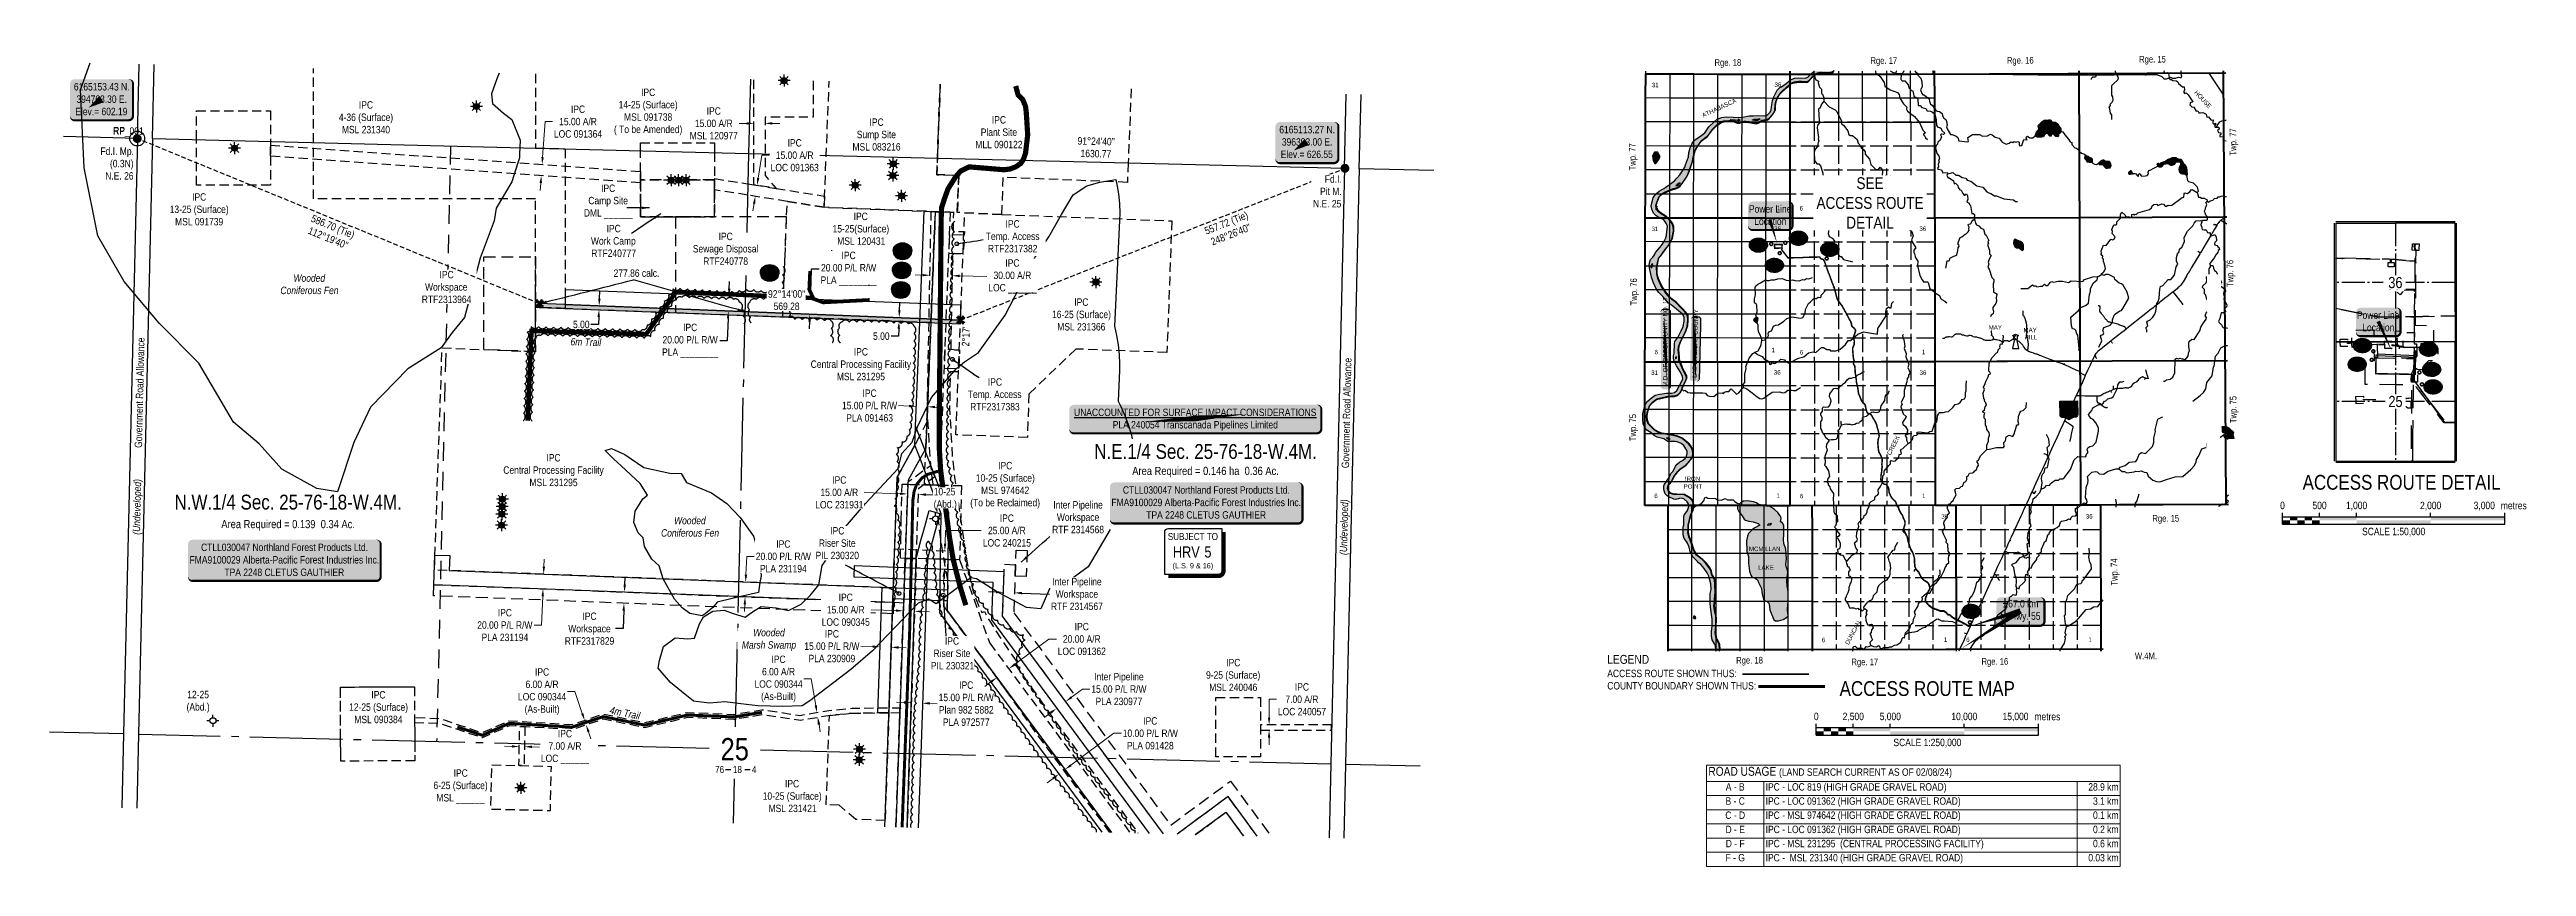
# Model space of a CAD drawing. Extents: x 393752 to 399280, y 6164171 to 6167808.
# Drawn here: x 394645 to 397987, y 6164171 to 6165274 of the extents above; entities that cross this region are included whole.
import ezdxf
from ezdxf.enums import TextEntityAlignment as Align

# ---------------------------------------------------------------- set-up
doc = ezdxf.new("R2010")
doc.units = 0
doc.header["$LTSCALE"] = 5
doc.header["$PDSIZE"] = 0.5
for name, pattern in [('0', [1, 1, 0]), ('BORDER2', [22.225, 6.35, -3.175, 6.35, -3.175, 0, -3.175]), ('DASHED2', [9.525, 6.35, -3.175]), ('foc-ACCESSROAD', [3.75, 2.5, -1.25]), ('foc-LSD', [8, 5, -3]), ('foc-QUARTERLINE', [33, 25, -3, 2, -3]), ('foc-TIELINE', [1.875, 1.25, -0.625]), ('foc-UNSURVEYED', [12.5, 10, -2.5]), ('HIDDEN2', [4.7625, 3.175, -1.5875])]:
    doc.linetypes.add(name, pattern=pattern)
doc.layers.get('Defpoints').update_dxf_attribs({"color": 9})
doc.layers.add('1', color=7, linetype='Continuous', lineweight=50, true_color=0x6e6e6e)
doc.layers.add('AS-COUNTY', color=7, linetype='BORDER2', lineweight=60, true_color=0xcc33ff)
for name, color, linetype in [('10', 1, 'Continuous'), ('20', 160, 'Continuous'), ('21', 160, 'Continuous'), ('24', 161, 'Continuous'), ('26', 160, 'Continuous'), ('30', 20, 'Continuous'), ('35', 37, 'Continuous'), ('36', 37, 'Continuous'), ('37', 37, 'Continuous'), ('38', 37, 'Continuous'), ('55', 3, 'Continuous'), ('9', 3, 'Continuous'), ('AS-ROADS', 254, 'Continuous'), ('AUX-LABELS', 1, 'Continuous'), ('C-AR', 13, 'foc-ACCESSROAD'), ('C-RW', 13, 'Continuous'), ('C-SYMBOL', 7, 'Continuous'), ('C-WS', 13, 'foc-ACCESSROAD'), ('C-WS-S', 13, 'Continuous'), ('CG-NOTES', 7, 'Continuous'), ('CTW', 7, 'Continuous'), ('DETAIL-T', 7, 'Continuous'), ('F-RW', 190, 'Continuous'), ('L-2', 7, 'Continuous'), ('L-AREAREQUIRED', 7, 'Continuous'), ('L-AREAWORK', 7, 'Continuous'), ('L-BD', 7, 'Continuous'), ('L-MON', 1, 'Continuous'), ('L-QSEC', 8, 'foc-QUARTERLINE'), ('L-ROAD-T', 7, 'Continuous'), ('L-SEC', 7, 'Continuous'), ('L-SECLBL', 7, 'Continuous'), ('L-SECQ', 8, 'foc-QUARTERLINE'), ('L-SECTION-LSD', 7, 'foc-LSD'), ('L-TIE', 7, 'foc-TIELINE'), ('L-TIE-T', 7, 'Continuous'), ('L-USEC', 7, 'foc-UNSURVEYED'), ('P-CROSSINGS', 250, 'Continuous'), ('P-PROPOSED', 10, 'Continuous'), ('P-PROPOSED-H', 21, 'Continuous'), ('P-TXT', 4, 'Continuous'), ('RoadSeg', 57, 'DASHED2'), ('ROUTE-MAP-LABELS', 210, 'Continuous'), ('ROUTE-MAP-ROUTE', 90, 'Continuous'), ('S-7', 6, 'Continuous'), ('T-BUSH', 110, '0'), ('T-EXISTING TFA', 220, 'HIDDEN2'), ('T-EXISTING TFA-T', 220, 'Continuous'), ('T-WATER-H', 133, 'Continuous'), ('WETLAND', 143, 'Continuous'), ('WETLAND-T', 146, 'Continuous')]:
    doc.layers.add(name, color=color, linetype=linetype)
doc.layers.add('2', color=7, linetype='Continuous', true_color=0x6e6e6e)
doc.layers.add('4', color=7, linetype='Continuous', true_color=0x8c8c8c)
for name, color, linetype, lineweight in [('C-AR-T', 13, 'Continuous', 9), ('C-RW-T', 13, 'Continuous', 9), ('C-WS-T', 13, 'Continuous', 9), ('F-RW-T', 190, 'Continuous', 9), ('T-TEXT', 48, 'Continuous', 18)]:
    doc.layers.add(name, color=color, linetype=linetype, lineweight=lineweight)
doc.styles.add('0', font='ARIALN.TTF')
doc.styles.add('100L', font='ARIALN.TTF', dxfattribs={"height": 11})
doc.styles.add('120', font='ARIALN.TTF', dxfattribs={"height": 13})
doc.styles.add('175L', font='ARIALN.TTF', dxfattribs={"height": 20})
doc.styles.add('60', font='ARIALN.TTF', dxfattribs={"height": 7.5})
doc.styles.add('80', font='ARIALN.TTF', dxfattribs={"height": 10})
doc.styles.add('80CG', font='ARIALN.TTF', dxfattribs={"height": 10})
doc.styles.add('80L', font='ARIALN.TTF', dxfattribs={"height": 10})
doc.styles.add('80LS', font='ARIALNI.TTF', dxfattribs={"height": 10})
doc.styles.add('80V', font='ARIALN.TTF', dxfattribs={"oblique": 20, "height": 2})
doc.styles.add('BOLD', font='ARIALNB.TTF')
doc.styles.add('Crossing', font='ARIALN.TTF', dxfattribs={"height": 10})
doc.styles.add('HRV', font='ARIALN.TTF', dxfattribs={"height": 3})
doc.styles.add('SIMPLEX', font='ARIALN.TTF')
doc.dimstyles.new('Compass 5 000', dxfattribs={"dimscale": 5, "dimtxt": 9, "dimasz": 2, "dimexe": 0.2, "dimexo": 0.0625, "dimgap": 0.5, "dimtad": 0, "dimtih": 1, "dimtoh": 1, "dimzin": 0, "dimdsep": 46, "dimtxsty": '80CG', "dimcen": 0.1, "dimse1": 1, "dimse2": 1, "dimclrd": 256, "dimclrt": 256, "dimaunit": 1, "dimadec": 4, "dimazin": 0, "dimtfac": 0.06, "dimtofl": 0, "dimtmove": 0, "dimatfit": 1, "dimfxl": 0.2, "dimtolj": 1, "dimtzin": 0, "dimlwd": -1, "dimarcsym": 0})

msp = doc.modelspace()

# ---------------------------------------------------------------- texts
at = {"style": '80'}
for s, rotation, p in [('Rge. 18', 0.122448, (396911.212, 6165262.185)), ('Rge. 15', 0.122479, (397475.337, 6165264.078))]:
    msp.add_text(s, height=8.9902, rotation=rotation, dxfattribs=at).set_placement(p, align=Align.MIDDLE)
at = {"layer": '20', "style": '80'}
msp.add_text('ATHABASCA', height=5.9957, rotation=24.996252, dxfattribs=at).set_placement((396875.342, 6165184.254), align=Align.MIDDLE_LEFT)
at = {"layer": '21', "style": '80'}
for s, rotation, p in [('HOUSE', 313.021988, (397540.93, 6165217.104)), ('MCMILLAN', 0.065416, (396938.27, 6164599.515)), ('LAKE', 0.065416, (396950.71, 6164574.457)), ('DUNCAN', 62.135363, (397070.159, 6164470.891))]:
    msp.add_text(s, height=5.9957, rotation=rotation, dxfattribs=at).set_placement(p, align=Align.MIDDLE_LEFT)
msp.add_text('CREEK', height=5.9957, rotation=63.365033, dxfattribs=at).set_placement((397129.392, 6164725.396))
at = {"layer": '35', "color": 3, "style": '80'}
msp.add_attdef('RP_001', (394730.637, 6165158.48), 'RP', height=10, dxfattribs=at)
at = {"layer": '38', "style": '80'}
for s, p in [('MAY', (397308.821, 6164891.886)), ('HILL', (397310.003, 6164882.213))]:
    msp.add_text(s, height=5.9957, rotation=0.4937, dxfattribs=at).set_placement(p)
for s, p in [('IRON', (396872.408, 6164691.267)), ('POINT', (396875.195, 6164680.911))]:
    msp.add_text(s, height=5.9957, rotation=0.4937, dxfattribs=at).set_placement(p, align=Align.RIGHT)
at = {"layer": '55', "style": '80'}
msp.add_text('MAY', height=5.9957, rotation=0.17043, dxfattribs=at).set_placement((397261.774, 6164895.46))
at = {"layer": 'C-SYMBOL', "color": 3, "style": '175L'}
for s, p in [('N.E.1/4 Sec. 25-76-18-W.4M.', (396204.949, 6164715.055)), ('N.W.1/4 Sec. 25-76-18-W.4M.', (394966.922, 6164646.726))]:
    msp.add_text(s, height=19.99284, dxfattribs=at).set_placement(p, align=Align.BOTTOM_CENTER)
at = {"layer": 'C-WS-T', "attachment_point": 1, "style": '80L'}
for s, width, gutter_width, insert, char_height in [('\\pi24.90908;IPC\\P\\pi7.76326;Sump Site \\P\\pi1.89911;MSL 083216', 67.34241, 50, (395726.551, 6165180.607), 9.99633), ('\\pi24.90908;IPC\\P\\pi9.8498;Plant Site\\P\\pi2.56394;MLL 090122', 67.34241, 50, (395891.705, 6165183.692), 9.99633), ('\\pi24.90908;IPC\\P\\pi-3.55592;15-25(Surface)\\P\\pi2.68668;MSL 120431', 67.34241, 50, (395705.154, 6165053.372), 9.99633), ('\\pi30.72085;IPC\\P\\pi0.66367;16-25 (Surface)\\P\\pi7.71088;MSL 231366', 78.96596, 50, (395997.102, 6164937.686), 9.99633), ('\\pi27.54975;IPC\\P\\pi0.29149;9-25 (Surface)\\P\\pi4.53962;MSL 240046', 72.62387, 50, (396205.28, 6164451.002), 9.9964), ('\\pi36.14396;IPC\\P\\pi6.07646;12-25 (Surface)\\P\\pi13.13632;MSL 090384', 89.81821, 50.018, (395043.078, 6164407.645), 9.99976), ('\\pi36.14396;IPC\\P\\pi8.85266;6-25 (Surface)\\P\\pi12.82255;MSL ______', 89.81821, 50.018, (395154.148, 6164301.962), 9.99976), ('\\pi30.72085;IPC\\P\\pi0.66367;10-25 (Surface)\\P\\pi8.49845;MSL 231421', 78.96596, 50, (395606.697, 6164287.63), 9.99633)]:
    msp.add_mtext_dynamic_manual_height_columns(s, width=width, gutter_width=gutter_width, heights=[0], dxfattribs=dict(at, insert=insert, char_height=char_height))
at = {"layer": 'C-WS-T', "attachment_point": 5, "style": '80CG'}
for s, insert, char_height, width in [('\\A1;IPC\\PCentral Processing Facility\\PMSL 231295', (395739.833, 6164848.826), 9.99642, 135.56305), ('\\A1;IPC\\PCentral Processing Facility\\PMSL 231295', (395325.038, 6164705.862), 9.99642, 135.56305), ('\\A1;12-25\\P(Abd.)', (394845.44, 6164393.149), 9.9964, 30.587)]:
    msp.add_mtext(s, dxfattribs=dict(at, insert=insert, char_height=char_height, width=width))
at = {"layer": 'DETAIL-T', "color": 3, "attachment_point": 1, "style": '80CG'}
for s, insert, char_height, width in [('\\pi33.29092;ACCESS ROUTE DETAIL', (397652.07, 6164699.432), 19.99279, 332.93874), ('\\pi48.60474;ACCESS ROUTE MAP', (397011.97, 6164421.019), 19.97826, 332.69676)]:
    msp.add_mtext(s, dxfattribs=dict(at, insert=insert, char_height=char_height, width=width))
at = {"layer": 'L-AREAREQUIRED', "color": 5, "style": '100L'}
msp.add_text('Area Required = 0.139  0.34 Ac.', height=10.99606, dxfattribs=at).set_placement((394966.922, 6164624.234), align=Align.BOTTOM_CENTER)
at = {"layer": 'L-AREAWORK', "color": 5, "style": '100L'}
msp.add_text('Area Required = 0.146 ha  0.36 Ac.', height=10.99606, dxfattribs=at).set_placement((396204.949, 6164696.02), align=Align.BOTTOM_CENTER)
at = {"layer": 'L-BD', "style": '80L'}
msp.add_text("2°17'", height=9.9964, rotation=87.7558, dxfattribs=at).set_placement((395881.391, 6164886.341), align=Align.MIDDLE)
at = {"layer": 'L-ROAD-T', "style": '80L'}
for rotation, p in [(88.665632, (394766.438, 6164810.386)), (88.684457, (396395.213, 6164782.98))]:
    msp.add_text('Government Road Allowance', height=9.99642, rotation=rotation, dxfattribs=at).set_placement(p, align=Align.MIDDLE_CENTER)
at = {"layer": 'L-TIE-T', "char_height": 9.9964, "attachment_point": 2, "style": '80L'}
for s, insert, width, rotation in [("586.70 (Tie) 112°19'40''", (395029.234, 6165039.284), 66.1339, 337.6723), ("557.72 (Tie) 248°26'40''", (396231.07, 6165044.236), 62.55786, 21.542378)]:
    msp.add_mtext(s, dxfattribs=dict(at, insert=insert, width=width, rotation=rotation))
at = {"layer": 'L-USEC', "color": 252, "true_color": 0x8c8c8c, "style": '60'}
for p in [(396811.774, 6165225.728), (396811.279, 6165031.564), (396810.909, 6164837.435)]:
    msp.add_text('31', height=5.9957, rotation=0, dxfattribs=at).set_placement(p, align=Align.MIDDLE_CENTER)
for s, height, p in [('36', 5.9957, (396977.338, 6165226.1)), ('6', 5.996, (396813.632, 6165059.402)), ('1', 5.996, (396978.453, 6165059.774)), ('36', 5.9957, (396976.844, 6165031.935)), ('36', 5.9957, (397172.828, 6165031.69)), ('6', 5.996, (396813.137, 6164865.238)), ('1', 5.996, (396970.961, 6164867.979)), ('6', 5.996, (397009.122, 6164864.992)), ('1', 5.996, (397173.943, 6164865.364)), ('36', 5.9957, (396976.474, 6164837.806)), ('36', 5.9957, (397172.998, 6164837.532)), ('6', 5.996, (396812.767, 6164671.109)), ('1', 5.996, (396977.589, 6164671.48)), ('6', 5.996, (397009.291, 6164670.835)), ('1', 5.996, (397174.112, 6164671.206)), ('36', 5.9957, (397202.471, 6164643.33)), ('36', 5.9957, (397397.431, 6164643.503)), ('6', 5.996, (397038.764, 6164476.632)), ('1', 5.996, (397203.586, 6164477.003)), ('6', 5.996, (397233.725, 6164476.805)), ('1', 5.996, (397398.546, 6164477.177))]:
    msp.add_text(s, height=height, rotation=0, dxfattribs=at).set_placement(p, align=Align.MIDDLE)
at = {"layer": 'T-EXISTING TFA-T', "insert": (396032.893, 6164642.277), "char_height": 9.99642, "width": 69.57713, "attachment_point": 5, "style": '80CG'}
msp.add_mtext('\\A1;Inter Pipeline\\PWorkspace\\PRTF 2314568', dxfattribs=at)
at = {"layer": 'T-TEXT', "style": '80LS'}
for rotation, p in [(88.665632, (394762.848, 6164656.296)), (88.684457, (396391.674, 6164628.889))]:
    msp.add_text('(Undeveloped)', height=9.99642, rotation=rotation, dxfattribs=at).set_placement(p, align=Align.MIDDLE_CENTER)
at = {"layer": 'T-TEXT', "insert": (395402.229, 6164387.087), "char_height": 9.99639, "attachment_point": 1, "rotation": 348.442433, "style": '80L'}
msp.add_mtext_dynamic_manual_height_columns('{\\fArial Narrow|b0|i1|c0|p34;4m Trail}', width=41.95539, gutter_width=50, heights=[0], dxfattribs=at)

# ---------------------------------------------------------------- blocks, each defined once
blk = doc.blocks.new('A$C13A22376')
at = {"layer": 'AS-ROADS', "const_width": 4.998, "flags": 128}
blk.add_lwpolyline([(395751.692, 6164935.574), (395688.898, 6164932.285), (395675.913, 6164937.15), (395670.17, 6164949.698), (395671.411, 6164974.767)], dxfattribs=at)
blk = doc.blocks.new('A$C60BA4713')
at = {"layer": 'T-BUSH', "flags": 128}
blk.add_lwpolyline([(395782.2, 6164518.9, 0.520567), (395783.2, 6164528.8, 0.520567), (395784.1, 6164538.8, 0.520567), (395785.1, 6164548.7, 0.520567), (395786, 6164558.7, 0.520567), (395786.8, 6164568.6, 0.520567), (395787.6, 6164578.6, 0.520567), (395788.4, 6164588.6, 0.520567), (395789, 6164598.5, 0.520567), (395789.6, 6164608.5, 0.520567), (395790.1, 6164618.5, 0.520567), (395790.7, 6164628.5, 0.520567), (395789.6, 6164638.3, 0.520567), (395786.8, 6164647.9, 0.520567), (395784.8, 6164657.6, 0.520567), (395786.1, 6164667.5, 0.520567), (395787.4, 6164677.4, 0.520567), (395788.3, 6164687.3, 0.520567), (395788.8, 6164697.3, 0.520567), (395789.3, 6164707.3, 0.520567), (395788.6, 6164717.3, 0.520567), (395787.4, 6164727.2, 0.520567), (395789.2, 6164736.2, 0.520567), (395795.6, 6164743.9, 0.520567), (395802, 6164751.6, 0.520567), (395805.3, 6164760.5, 0.520567), (395806.1, 6164770.5, 0.520567), (395806.9, 6164780.5, 0.520567), (395807.7, 6164790.4, 0.520567), (395808.3, 6164800.4, 0.520567), (395808.9, 6164810.4, 0.520567), (395809.5, 6164820.4, 0.520567), (395810.1, 6164830.3, 0.520567), (395810.3, 6164840.3, 0.520567), (395810.6, 6164850.3, 0.520567), (395810.9, 6164860.3, 0.520567), (395811.1, 6164870.3, 0.520567), (395811.4, 6164880.3, 0.520567), (395811.5, 6164890.3, 0.520567), (395811.5, 6164900.3, 0.520567), (395804.1, 6164903.3, 0.520567), (395794.2, 6164903.8, 0.520567), (395784.2, 6164904.3, 0.520567), (395774.2, 6164904.8, 0.520567), (395764.2, 6164905.3, 0.520567), (395754.2, 6164905.5, 0.520567), (395744.2, 6164905.6, 0.520567), (395734.2, 6164905.7, 0.520567), (395724.2, 6164905.8, 0.520567), (395714.2, 6164905.8, 0.520567), (395710.9, 6164897.8, 0.520567), (395711.2, 6164887.9, 0.520567), (395712.1, 6164877.9, 0.520567)], format="xyb", dxfattribs=at)
blk = doc.blocks.new('L-SECLBL')
at = {"layer": '9', "color": 7}
for p, q in [((-5.1, -27.8), (-12.3, -27.8)), ((20.7, -27.8), (13.5, -27.8))]:
    blk.add_line(p, q, dxfattribs=at)
at = {"layer": '10', "color": 2, "style": 'SIMPLEX'}
blk.add_attdef('SEC', text='', height=30, dxfattribs=at).set_placement((0, 0), align=Align.MIDDLE)
at = {"layer": '10', "color": 5, "style": '80L'}
blk.add_attdef('TWP', text='', height=9.5, dxfattribs=at).set_placement((-14.4, -27.4), align=Align.MIDDLE_RIGHT)
blk.add_attdef('RGE', text='', height=9.5, dxfattribs=at).set_placement((3.6, -27.4), align=Align.MIDDLE_CENTER)
blk.add_attdef('MER', text='', height=9.5, dxfattribs=at).set_placement((23.2, -27.4), align=Align.MIDDLE_LEFT)
blk = doc.blocks.new('HRV')
blk.add_lwpolyline([(-35.1, 31.6), (37.2, 31.6), (37.2, -25.5, -0.414214), (32.2, -30.5), (-40.1, -30.5), (-40.1, 26.6, -0.414214)], format="xyb", close=True)
at = {"const_width": 5, "flags": 128}
blk.add_lwpolyline([(-35.1, -33), (32.2, -33, 0.414214), (39.7, -25.5), (39.7, 26.6)], format="xyb", dxfattribs=at)
at = {"style": '80L'}
blk.add_text('SUBJECT TO', height=9.5, dxfattribs=at).set_placement((-2, 13.1), align=Align.BOTTOM_CENTER)
blk.add_attdef('(N.W.1/4 00)', text='', height=7.12, dxfattribs=at).set_placement((-2, -24.4), align=Align.BOTTOM_CENTER)
at = {"layer": 'CTW', "color": 3, "style": 'HRV'}
blk.add_text('HRV', height=15, dxfattribs=at).set_placement((-10.9, -0.2), align=Align.MIDDLE_CENTER)
blk.add_attdef('0', text='', height=15, dxfattribs=at).set_placement((18.3, -0.2), align=Align.MIDDLE_CENTER)
blk = doc.blocks.new('*D428')
at = {"layer": 'C-AR-T', "transparency": 16777216}
for p, q in [((395310.3, 6165128.3), (395313.8, 6165176.3)), ((395313.8, 6165176.3), (395323.8, 6165176.3)), ((395307.8, 6165093.4), (395307.1, 6165083.5))]:
    blk.add_line(p, q, dxfattribs=at)
for points in [[(395308.7, 6165128.5), (395312, 6165128.2), (395309.6, 6165118.4)], [(395306.2, 6165093.5), (395309.5, 6165093.3), (395308.5, 6165103.4)]]:
    blk.add_solid(points, dxfattribs=at)
at = {"layer": 'Defpoints', "color": 0, "transparency": 16777216}
for p in [(395258.3, 6165107), (395259.4, 6165122), (395308.5, 6165103.4)]:
    blk.add_point(p, dxfattribs=at)
at = {"layer": 'C-AR-T', "transparency": 16777216, "insert": (395358.1, 6165176.3), "char_height": 10, "attachment_point": 5, "style": '80CG', "bg_fill": 3, "box_fill_scale": 1.1, "bg_fill_color": 256, "bg_fill_true_color": 13158600, "bg_fill_transparency": 0}
blk.add_mtext('\\A1;IPC\\P15.00 A/R\\PLOC 091364', dxfattribs=at)
blk = doc.blocks.new('*D429')
at = {"layer": 'C-AR-T', "transparency": 16777216}
for p, q in [((395601.2, 6165100.1), (395606.2, 6165130.9)), ((395606.2, 6165130.9), (395616.2, 6165130.9)), ((395595.7, 6165065.6), (395594.2, 6165055.7))]:
    blk.add_line(p, q, dxfattribs=at)
for points in [[(395599.6, 6165100.4), (395602.9, 6165099.9), (395599.7, 6165090.3)], [(395594.1, 6165065.8), (395597.4, 6165065.3), (395597.3, 6165075.5)]]:
    blk.add_solid(points, dxfattribs=at)
at = {"layer": 'Defpoints', "color": 0, "transparency": 16777216}
for p in [(395564.6, 6165095.9), (395562.2, 6165081), (395597.3, 6165075.5)]:
    blk.add_point(p, dxfattribs=at)
at = {"layer": 'C-AR-T', "transparency": 16777216, "insert": (395650.5, 6165130.9), "char_height": 10, "attachment_point": 5, "style": '80CG', "bg_fill": 3, "box_fill_scale": 1.1, "bg_fill_color": 256, "bg_fill_true_color": 13158600, "bg_fill_transparency": 0}
blk.add_mtext('\\A1;IPC\\P15.00 A/R\\PLOC 091363', dxfattribs=at)
blk = doc.blocks.new('*D430')
at = {"layer": 'C-AR-T', "transparency": 16777216}
for p, q in [((395585.5, 6165173.9), (395575.5, 6165173.9)), ((395620.5, 6165173.9), (395630.5, 6165173.9))]:
    blk.add_line(p, q, dxfattribs=at)
for points in [[(395585.5, 6165175.6), (395585.5, 6165172.2), (395595.5, 6165173.9)], [(395620.5, 6165175.6), (395620.5, 6165172.2), (395610.5, 6165173.9)]]:
    blk.add_solid(points, dxfattribs=at)
at = {"layer": 'Defpoints', "color": 0, "transparency": 16777216}
for p in [(395595.5, 6165176.2), (395595.5, 6165173.9), (395610.5, 6165176.2)]:
    blk.add_point(p, dxfattribs=at)
at = {"layer": 'C-AR-T', "transparency": 16777216, "insert": (395541.3, 6165173.9), "char_height": 10, "attachment_point": 5, "style": '80CG'}
blk.add_mtext('\\A1;IPC\\P15.00 A/R^JMSL 120977', dxfattribs=at)
blk = doc.blocks.new('*D431')
at = {"layer": 'C-AR-T', "transparency": 16777216}
for p, q in [((395787.2, 6164516.2), (395753.7, 6164517.4)), ((395822.2, 6164515), (395832.2, 6164514.7))]:
    blk.add_line(p, q, dxfattribs=at)
for points in [[(395787.3, 6164517.9), (395787.1, 6164514.6), (395797.2, 6164515.9)], [(395822.2, 6164516.7), (395822.1, 6164513.4), (395812.2, 6164515.4)]]:
    blk.add_solid(points, dxfattribs=at)
at = {"layer": 'Defpoints', "color": 0, "transparency": 16777216}
for p in [(395798.5, 6164553.8), (395813.5, 6164553.3), (395797.2, 6164515.9)]:
    blk.add_point(p, dxfattribs=at)
at = {"layer": 'C-AR-T', "transparency": 16777216, "insert": (395719.4, 6164517.4), "char_height": 10, "attachment_point": 5, "style": '80CG', "bg_fill": 3, "box_fill_scale": 1.1, "bg_fill_color": 256, "bg_fill_true_color": 13158600, "bg_fill_transparency": 0}
blk.add_mtext('\\A1;IPC\\P15.00 A/R\\PLOC 090345', dxfattribs=at)
blk = doc.blocks.new('*D432')
at = {"layer": 'C-AR-T', "transparency": 16777216}
for p, q in [((395947.5, 6164443.8), (395993.6, 6164477.9)), ((395993.6, 6164477.9), (396003.6, 6164477.9)), ((395915.3, 6164420), (395907.3, 6164414))]:
    blk.add_line(p, q, dxfattribs=at)
for points in [[(395914.3, 6164421.3), (395916.3, 6164418.6), (395923.4, 6164425.9)], [(395946.5, 6164445.1), (395948.5, 6164442.4), (395939.4, 6164437.8)]]:
    blk.add_solid(points, dxfattribs=at)
at = {"layer": 'Defpoints', "color": 0, "transparency": 16777216}
for p in [(395922.5, 6164460.6), (395906.4, 6164448.7), (395923.4, 6164425.9)]:
    blk.add_point(p, dxfattribs=at)
at = {"layer": 'C-AR-T', "transparency": 16777216, "insert": (396037.9, 6164477.9), "char_height": 10, "attachment_point": 5, "style": '80CG'}
blk.add_mtext('\\A1;IPC\\P20.00 A/R\\PLOC 091362', dxfattribs=at)
blk = doc.blocks.new('*D433')
at = {"layer": 'C-AR-T', "transparency": 16777216}
for p, q in [((395792.6, 6164674), (395744.2, 6164675.8)), ((395827.6, 6164672.7), (395837.6, 6164672.4))]:
    blk.add_line(p, q, dxfattribs=at)
for points in [[(395792.6, 6164675.7), (395792.5, 6164672.4), (395802.6, 6164673.7)], [(395827.6, 6164674.4), (395827.5, 6164671.1), (395817.6, 6164673.1)]]:
    blk.add_solid(points, dxfattribs=at)
at = {"layer": 'Defpoints', "color": 0, "transparency": 16777216}
for p in [(395802.6, 6164673.7), (395801.6, 6164648.1), (395816.6, 6164647.6)]:
    blk.add_point(p, dxfattribs=at)
at = {"layer": 'C-AR-T', "transparency": 16777216, "insert": (395710.7, 6164675.8), "char_height": 10, "attachment_point": 5, "style": '80CG', "bg_fill": 3, "box_fill_scale": 1.1, "bg_fill_color": 256, "bg_fill_true_color": 13158600, "bg_fill_transparency": 0}
blk.add_mtext('\\A1;IPC\\P15.00 A/R\\PLOC 231931', dxfattribs=at)
blk = doc.blocks.new('*D434')
at = {"layer": 'C-AR-T', "transparency": 16777216}
for p, q in [((395268.9, 6164333), (395258.9, 6164333.2)), ((395295.8, 6164332.3), (395305.9, 6164332.1))]:
    blk.add_line(p, q, dxfattribs=at)
for points in [[(395268.9, 6164334.6), (395268.8, 6164331.3), (395278.9, 6164332.7)], [(395295.9, 6164334), (395295.8, 6164330.7), (395285.8, 6164332.6)]]:
    blk.add_solid(points, dxfattribs=at)
at = {"layer": 'Defpoints', "color": 0, "transparency": 16777216}
for p in [(395278.7, 6164325.4), (395285.7, 6164325.2), (395285.8, 6164332.6)]:
    blk.add_point(p, dxfattribs=at)
at = {"layer": 'C-AR-T', "transparency": 16777216, "insert": (395340.5, 6164332.1), "char_height": 10, "attachment_point": 5, "style": '80CG', "bg_fill": 3, "box_fill_scale": 1.1, "bg_fill_color": 256, "bg_fill_true_color": 13158600, "bg_fill_transparency": 0}
blk.add_mtext('\\A1;IPC\\P7.00 A/R\\PLOC ______', dxfattribs=at)
blk = doc.blocks.new('*D435')
at = {"layer": 'C-AR-T', "transparency": 16777216}
for p, q in [((395353.9, 6164406.9), (395343.9, 6164406.9)), ((395363.9, 6164377.4), (395353.9, 6164406.9)), ((395372.2, 6164352.7), (395375.4, 6164343.3))]:
    blk.add_line(p, q, dxfattribs=at)
for points in [[(395365.4, 6164377.9), (395362.3, 6164376.8), (395367.1, 6164367.9)], [(395373.8, 6164353.3), (395370.6, 6164352.2), (395369, 6164362.2)]]:
    blk.add_solid(points, dxfattribs=at)
at = {"layer": 'Defpoints', "color": 0, "transparency": 16777216}
for p in [(395367.1, 6164367.9), (395386.8, 6164374.5), (395388.7, 6164368.9)]:
    blk.add_point(p, dxfattribs=at)
at = {"layer": 'C-AR-T', "transparency": 16777216, "insert": (395309.6, 6164406.9), "char_height": 10, "attachment_point": 5, "style": '80CG'}
blk.add_mtext('\\A1;IPC\\P6.00 A/R\\PLOC 090344\\P(As-Built)', dxfattribs=at)
blk = doc.blocks.new('*D436')
at = {"layer": 'C-AR-T', "transparency": 16777216}
for p, q in [((395672.9, 6164424), (395662.9, 6164424)), ((395679, 6164388.2), (395672.9, 6164424)), ((395683.4, 6164362.5), (395685, 6164352.6))]:
    blk.add_line(p, q, dxfattribs=at)
for points in [[(395680.7, 6164388.4), (395677.4, 6164387.9), (395680.7, 6164378.3)], [(395685, 6164362.8), (395681.7, 6164362.2), (395681.7, 6164372.4)]]:
    blk.add_solid(points, dxfattribs=at)
at = {"layer": 'Defpoints', "color": 0, "transparency": 16777216}
for p in [(395671, 6164376.7), (395672, 6164370.7), (395680.7, 6164378.3)]:
    blk.add_point(p, dxfattribs=at)
at = {"layer": 'C-AR-T', "transparency": 16777216, "insert": (395628.7, 6164424), "char_height": 10, "attachment_point": 5, "style": '80CG'}
blk.add_mtext('\\A1;IPC\\P6.00 A/R\\PLOC 090344\\P(As-Built)', dxfattribs=at)
blk = doc.blocks.new('*D437')
at = {"layer": 'C-RW-T', "transparency": 16777216}
for p, q in [((396023.2, 6164307.6), (396081.3, 6164350.6)), ((396081.3, 6164350.6), (396091.3, 6164350.6)), ((395999.1, 6164289.7), (395991.1, 6164283.8))]:
    blk.add_line(p, q, dxfattribs=at)
for points in [[(395998.1, 6164291.1), (396000.1, 6164288.4), (396007.1, 6164295.7)], [(396022.2, 6164308.9), (396024.2, 6164306.3), (396015.2, 6164301.6)]]:
    blk.add_solid(points, dxfattribs=at)
at = {"layer": 'Defpoints', "color": 0, "transparency": 16777216}
for p in [(395875.4, 6164490.5), (395867.4, 6164484.5), (396015.2, 6164301.6)]:
    blk.add_point(p, dxfattribs=at)
at = {"layer": 'C-RW-T', "transparency": 16777216, "insert": (396130.4, 6164350.6), "char_height": 10, "attachment_point": 5, "style": '80CG'}
blk.add_mtext('\\A1;IPC\\P10.00 P/L R/W\\PPLA 091428', dxfattribs=at)
blk = doc.blocks.new('*D438')
at = {"layer": 'C-RW-T', "transparency": 16777216}
for p, q in [((395797.9, 6164392.2), (395787.9, 6164392.5)), ((395832.9, 6164391), (395842.9, 6164390.6))]:
    blk.add_line(p, q, dxfattribs=at)
for points in [[(395798, 6164393.9), (395797.9, 6164390.5), (395807.9, 6164391.9)], [(395833, 6164392.7), (395832.8, 6164389.3), (395822.9, 6164391.3)]]:
    blk.add_solid(points, dxfattribs=at)
at = {"layer": 'Defpoints', "color": 0, "transparency": 16777216}
for p in [(395809, 6164422), (395822.9, 6164391.3), (395823.9, 6164421.5)]:
    blk.add_point(p, dxfattribs=at)
at = {"layer": 'C-RW-T', "transparency": 16777216, "insert": (395882, 6164390.6), "char_height": 10, "attachment_point": 5, "style": '80CG'}
blk.add_mtext('\\A1;IPC\\P15.00 P/L R/W\\PPlan 982 5882\\PPLA 972577', dxfattribs=at)
blk = doc.blocks.new('*D439')
at = {"layer": 'C-RW-T', "transparency": 16777216}
for p, q in [((395755.7, 6164467.7), (395739.8, 6164468.2)), ((395790.7, 6164466.5), (395800.7, 6164466.1))]:
    blk.add_line(p, q, dxfattribs=at)
for points in [[(395755.8, 6164469.3), (395755.7, 6164466), (395765.7, 6164467.3)], [(395790.7, 6164468.1), (395790.6, 6164464.8), (395780.7, 6164466.8)]]:
    blk.add_solid(points, dxfattribs=at)
at = {"layer": 'Defpoints', "color": 0, "transparency": 16777216}
for p in [(395765.3, 6164456.2), (395765.7, 6164467.3), (395780.3, 6164455.7)]:
    blk.add_point(p, dxfattribs=at)
at = {"layer": 'C-RW-T', "transparency": 16777216, "insert": (395700.7, 6164468.2), "char_height": 10, "attachment_point": 5, "style": '80CG'}
blk.add_mtext('\\A1;IPC\\P15.00 P/L R/W\\PPLA 230909', dxfattribs=at)
blk = doc.blocks.new('*D440')
at = {"layer": 'C-RW-T', "transparency": 16777216}
for p, q in [((395312, 6164575.5), (395312.4, 6164585.5)), ((395310.5, 6164535.5), (395309, 6164496.7)), ((395309, 6164496.7), (395299, 6164496.7))]:
    blk.add_line(p, q, dxfattribs=at)
for points in [[(395310.4, 6164575.5), (395313.7, 6164575.4), (395311.6, 6164565.5)], [(395308.8, 6164535.6), (395312.1, 6164535.4), (395310.9, 6164545.5)]]:
    blk.add_solid(points, dxfattribs=at)
at = {"layer": 'Defpoints', "color": 0, "transparency": 16777216}
for p in [(395265.9, 6164567.2), (395265.1, 6164547.3), (395310.9, 6164545.5)]:
    blk.add_point(p, dxfattribs=at)
at = {"layer": 'C-RW-T', "transparency": 16777216, "insert": (395259.4, 6164496.7), "char_height": 10, "attachment_point": 5, "style": '80CG'}
blk.add_mtext('\\A1;IPC\\P20.00 P/L R/W\\PPLA 231194', dxfattribs=at)
blk = doc.blocks.new('*D441')
at = {"layer": 'C-RW-T', "transparency": 16777216}
for p, q in [((395584.7, 6164564.8), (395585.7, 6164589.4)), ((395585.7, 6164589.4), (395595.7, 6164589.4)), ((395583.2, 6164524.9), (395582.8, 6164514.9))]:
    blk.add_line(p, q, dxfattribs=at)
for points in [[(395583, 6164564.9), (395586.4, 6164564.7), (395584.3, 6164554.8)], [(395581.5, 6164524.9), (395584.8, 6164524.8), (395583.5, 6164534.9)]]:
    blk.add_solid(points, dxfattribs=at)
at = {"layer": 'Defpoints', "color": 0, "transparency": 16777216}
blk.add_point((395617.1, 6164533.6), dxfattribs=at)
at = {"layer": 'C-RW-T', "transparency": 16777216, "insert": (395635.2, 6164589.4), "char_height": 10, "attachment_point": 5, "style": '80CG', "bg_fill": 3, "box_fill_scale": 1.1, "bg_fill_color": 256, "bg_fill_true_color": 13158600, "bg_fill_transparency": 0}
blk.add_mtext('\\A1;IPC\\P20.00 P/L R/W\\PPLA 231194', dxfattribs=at)
at = {"layer": 'Defpoints', "color": 0, "transparency": 16777216}
for p in [(395584.3, 6164554.8), (395617.9, 6164553.5)]:
    blk.add_point(p, dxfattribs=at)
blk = doc.blocks.new('*D442')
at = {"layer": 'C-RW-T', "transparency": 16777216}
for p, q in [((395804.8, 6164792.4), (395790.6, 6164793)), ((395839.7, 6164791), (395849.7, 6164790.6))]:
    blk.add_line(p, q, dxfattribs=at)
for points in [[(395804.9, 6164794.1), (395804.7, 6164790.8), (395814.8, 6164792)], [(395839.8, 6164792.7), (395839.7, 6164789.4), (395829.8, 6164791.4)]]:
    blk.add_solid(points, dxfattribs=at)
at = {"layer": 'Defpoints', "color": 0, "transparency": 16777216}
for p in [(395814.8, 6164792), (395815.3, 6164805.7), (395830.3, 6164805.1)]:
    blk.add_point(p, dxfattribs=at)
at = {"layer": 'C-RW-T', "transparency": 16777216, "insert": (395751.6, 6164793), "char_height": 10, "attachment_point": 5, "style": '80CG'}
blk.add_mtext('\\A1;IPC\\P15.00 P/L R/W\\PPLA 091463', dxfattribs=at)
blk = doc.blocks.new('*D443')
at = {"layer": 'Defpoints', "color": 0, "transparency": 16777216}
for p in [(395932.9, 6164560.4), (395947.9, 6164559.9), (395947.2, 6164540.3)]:
    blk.add_point(p, dxfattribs=at)
at = {"layer": 'T-EXISTING TFA-T', "transparency": 16777216}
for p, q in [((395922.2, 6164541.2), (395912.2, 6164541.5)), ((395957.2, 6164539.9), (395994.5, 6164538.6))]:
    blk.add_line(p, q, dxfattribs=at)
for points in [[(395922.3, 6164542.8), (395922.2, 6164539.5), (395932.2, 6164540.8)], [(395957.3, 6164541.6), (395957.1, 6164538.2), (395947.2, 6164540.3)]]:
    blk.add_solid(points, dxfattribs=at)
at = {"layer": 'T-EXISTING TFA-T', "transparency": 16777216, "insert": (396031.3, 6164538.6), "char_height": 10, "attachment_point": 5, "style": '80CG', "bg_fill": 3, "box_fill_scale": 1.1, "bg_fill_color": 256, "bg_fill_true_color": 13158600, "bg_fill_transparency": 0}
blk.add_mtext('\\A1;Inter Pipeline\\PWorkspace\\PRTF 2314567', dxfattribs=at)
blk = doc.blocks.new('*D444')
at = {"layer": 'Defpoints', "color": 0, "transparency": 16777216}
for p in [(395985.5, 6164409.6), (395997.6, 6164418.5), (396016.1, 6164393.4)]:
    blk.add_point(p, dxfattribs=at)
at = {"layer": 'F-RW-T', "transparency": 16777216}
for p, q in [((396024.2, 6164399.4), (396038.9, 6164410.3)), ((396038.9, 6164410.3), (396048.9, 6164410.3)), ((395996, 6164378.6), (395988, 6164372.6))]:
    blk.add_line(p, q, dxfattribs=at)
for points in [[(396023.2, 6164400.7), (396025.2, 6164398), (396016.1, 6164393.4)], [(395995.1, 6164379.9), (395997, 6164377.2), (396004.1, 6164384.5)]]:
    blk.add_solid(points, dxfattribs=at)
at = {"layer": 'F-RW-T', "transparency": 16777216, "insert": (396088, 6164410.3), "char_height": 10, "attachment_point": 5, "style": '80CG'}
blk.add_mtext('\\A1;Inter Pipeline\\P15.00 P/L R/W\\PPLA 230977', dxfattribs=at)
blk = doc.blocks.new('*U427')
h = blk.add_hatch(color=255)
edge = h.paths.add_edge_path()
edge.add_line((-124, -28.5), (124, -28.5))
edge.add_arc((124, -22.5), 6, 270, 360)
edge.add_line((130, -22.5), (130, 21))
edge.add_arc((124, 21), 6, 0, 90)
edge.add_line((124, 27), (-124, 27))
edge.add_arc((-124, 21), 6, 90, 180)
edge.add_line((-130, 21), (-130, -22.5))
edge.add_arc((-124, -22.5), 6, 180, 270)
at = {"color": 44, "flags": 128}
blk.add_lwpolyline([(-124, -28.5, 3, 3, 0), (124, -28.5, 3, 3, 0.414214), (130, -22.5, 3, 3, 0), (130, 21, 3, 0, 0.414214), (124, 27, 0, 0, 0), (-124, 27, 0, 0, 0.414214), (-130, 21, 0, 0, 0), (-130, -22.5, 0, 3, 0.414214)], format="xyseb", close=True, dxfattribs=at)
at = {"color": 44, "style": '80'}
blk.add_attdef('ENTER_TEXT_001', (-36, -5), '', height=10, dxfattribs=at)
blk = doc.blocks.new('RP')
at = {"layer": '35', "color": 3}
blk.add_circle((0, 0), 10, dxfattribs=at)
at = {"layer": '35', "color": 3, "style": '80'}
blk.add_attdef('RP_001', (-32.4, 5.8), '', height=10, dxfattribs=at)
blk = doc.blocks.new('GAS')
h = blk.add_hatch(color=255)
h.dxf.hatch_style = 1
edge = h.paths.add_edge_path()
edge.add_arc((0, 0), 0.9, 0, 360)
for p, q in [((-0.81, 0), (-1.62, 0)), ((-0.57, 0.57), (-1.14, 1.14)), ((0, 0.81), (0, 1.62)), ((0.57, 0.57), (1.14, 1.14)), ((1.62, 0), (0.81, 0)), ((-0.57, -0.57), (-1.14, -1.14)), ((0, -0.81), (0, -1.62)), ((1.14, -1.14), (0.57, -0.57))]:
    blk.add_line(p, q)
blk.add_circle((0, 0), 0.8)
blk = doc.blocks.new('GABD')
for p, q in [((-0.81, 0), (-1.62, 0)), ((0, 0.81), (0, 1.62)), ((1.62, 0), (0.81, 0)), ((0, -0.81), (0, -1.62))]:
    blk.add_line(p, q)
blk.add_circle((0, 0), 0.8)
blk = doc.blocks.new('fdia')
at = {"color": 255, "const_width": 1}
blk.add_lwpolyline([(-0.5, 0, 1), (0.5, 0, 1)], format="xyb", close=True, dxfattribs=at)
blk = doc.blocks.new('Fdiaa')
blk.add_blockref('fdia', (0, 0))
blk = doc.blocks.new('fdib')
at = {"color": 1, "const_width": 1.6}
blk.add_lwpolyline([(-0.4, 0, 1), (0.4, 0, 1)], format="xyb", close=True, dxfattribs=at)
at = {"color": 1}
blk.add_circle((0, 0), 0.8, dxfattribs=at)
blk = doc.blocks.new('Fdibb')
blk.add_blockref('fdib', (0, 0))
blk = doc.blocks.new('fdicc')
for name in ['Fdibb', 'Fdiaa']:
    blk.add_blockref(name, (0, 0))
blk = doc.blocks.new('FDI')
blk.add_blockref('fdicc', (0, 0))
blk = doc.blocks.new('*U445')
h = blk.add_hatch(color=254)
edge = h.paths.add_edge_path()
edge.add_line((-36.5, -28.5), (36.5, -28.5))
edge.add_arc((36.5, -22.5), 6, 270, 360)
edge.add_line((42.5, -22.5), (42.5, 21))
edge.add_arc((36.5, 21), 6, 0, 90)
edge.add_line((36.5, 27), (-36.5, 27))
edge.add_arc((-36.5, 21), 6, 90, 180)
edge.add_line((-42.5, 21), (-42.5, -22.5))
edge.add_arc((-36.5, -22.5), 6, 180, 270)
at = {"color": 1, "flags": 128}
blk.add_lwpolyline([(-36.5, -28.5, 3, 3, 0), (36.5, -28.5, 3, 3, 0.414214), (42.5, -22.5, 3, 3, 0), (42.5, 21, 3, 0, 0.414214), (36.5, 27, 0, 0, 0), (-36.5, 27, 0, 0, 0.414214), (-42.5, 21, 0, 0, 0), (-42.5, -22.5, 0, 3, 0.414214)], format="xyseb", close=True, dxfattribs=at)
blk.add_lwpolyline([(-17.7, -11.6, 0, 10, 0), (0, 0, 5, 5, 0)], format="xyseb", dxfattribs=at)
at = {"color": 1, "style": '80'}
blk.add_attdef('ENTER_TEXT_001', (-36, -5), '', height=10, dxfattribs=at)
blk = doc.blocks.new('*D446')
at = {"layer": 'C-RW', "transparency": 16777216}
for p, q in [((395672.1, 6164946.3), (395673.3, 6164977.6)), ((395673.3, 6164977.6), (395683.3, 6164977.6)), ((395670.6, 6164906.4), (395670.2, 6164896.4))]:
    blk.add_line(p, q, dxfattribs=at)
for points in [[(395670.4, 6164946.4), (395673.8, 6164946.3), (395671.7, 6164936.4)], [(395668.9, 6164906.4), (395672.2, 6164906.3), (395670.9, 6164916.4)]]:
    blk.add_solid(points, dxfattribs=at)
at = {"layer": 'Defpoints', "color": 0, "transparency": 16777216}
for p in [(395671.7, 6164936.4), (395782.5, 6164932), (395781.7, 6164912.1)]:
    blk.add_point(p, dxfattribs=at)
at = {"layer": 'C-RW', "transparency": 16777216, "insert": (395723.3, 6164977.6), "char_height": 10, "attachment_point": 5, "style": '80CG', "bg_fill": 3, "box_fill_scale": 1.1, "bg_fill_color": 256, "bg_fill_true_color": 13158600, "bg_fill_transparency": 0}
blk.add_mtext('\\A1;IPC\\P20.00 P/L R/W\\PPLA ________', dxfattribs=at)
blk = doc.blocks.new('*U288')
at = {"color": 0}
for p, q in [((-150, 0), (-150, 15)), ((-150, 10), (150.2, 10)), ((-150, 0), (150.2, 0)), ((-100, 10), (-100, 15)), ((-50, 10), (-50, 15)), ((50, 10), (50, 15)), ((150.2, 0), (150.2, 15))]:
    blk.add_line(p, q, dxfattribs=at)
for points in [[(-150, 5), (-140, 5), (-150, 0), (-140, 0)], [(-140, 10), (-130, 10), (-140, 5), (-130, 5)], [(-130, 5), (-120, 5), (-130, 0), (-120, 0)], [(-120, 10), (-110, 10), (-120, 5), (-110, 5)], [(-110, 5), (-100, 5), (-110, 0), (-100, 0)], [(-100, 10), (-50, 10), (-100, 5), (-50, 5)], [(-50, 5), (50, 5), (-50, 0), (50, 0)], [(50, 10), (150.2, 10), (50, 5), (150.2, 5)]]:
    blk.add_solid(points, dxfattribs=at)
at = {"color": 0, "style": '80'}
blk.add_text('metres', height=10, dxfattribs=at).set_placement((162.2, 20), align=Align.CENTER)
at = {"color": 0, "char_height": 10, "style": '80'}
for s, insert, attachment_point in [('0', (-150, 30.2), 2), ('500', (-100, 30.2), 2), ('1,000', (-50, 30.2), 2), ('2,000', (50, 30.2), 2), ('3,000', (136.7, 30.2), 3), ('SCALE 1:50,000', (0.1, -5), 2)]:
    blk.add_mtext(s, dxfattribs=dict(at, insert=insert, attachment_point=attachment_point))
blk = doc.blocks.new('AA')
at = {"const_width": 4}
blk.add_lwpolyline([(-1, 0, 1), (1, 0, 1)], format="xyb", close=True, dxfattribs=at)
blk.add_circle((0, 0), 2)
blk = doc.blocks.new('Route_Letters')
h = blk.add_hatch(color=255)
h.dxf.hatch_style = 1
edge = h.paths.add_edge_path()
edge.add_ellipse((-0.1, 0.5), major_axis=(-12, 0), ratio=0.789318, start_angle=0, end_angle=360)
at = {"color": 5}
blk.add_open_spline([(-12.3, 0.5), (-12.3, -0.3), (-12.2, -1), (-11.7, -2.8), (-11.1, -3.9), (-9.6, -5.8), (-8.5, -6.7), (-6.2, -8), (-4.9, -8.5), (-2.1, -9.2), (-0.7, -9.3), (2.2, -9.1), (3.6, -8.8), (6.3, -7.9), (7.5, -7.2), (9.5, -5.6), (10.4, -4.6), (11.6, -2.5), (12, -1.4), (12.2, 0.9), (12, 2.1), (11.2, 4.3), (10.5, 5.4), (8.8, 7.2), (7.7, 8), (5.3, 9.2), (3.9, 9.7), (1.1, 10.2), (-0.4, 10.2), (-3.2, 9.9), (-4.6, 9.6), (-7.2, 8.5), (-8.3, 7.7), (-10.2, 6), (-11, 5), (-12, 2.9), (-12.3, 1.7), (-12.3, 0.5), (-12.3, 0.5), (-12.3, 0.5)], degree=3, knots=[0, 0, 0, 0, 0.219529, 0.219529, 0.575727, 0.575727, 0.931924, 0.931924, 1.288121, 1.288121, 1.644318, 1.644318, 2.000515, 2.000515, 2.356712, 2.356712, 2.712909, 2.712909, 3.069107, 3.069107, 3.425304, 3.425304, 3.781501, 3.781501, 4.137698, 4.137698, 4.493895, 4.493895, 4.850092, 4.850092, 5.20629, 5.20629, 5.562487, 5.562487, 5.918684, 5.918684, 6.274881, 6.274881, 6.283185, 6.283185, 6.283185, 6.283185], dxfattribs=at)
at = {"color": 14, "style": 'BOLD'}
blk.add_attdef('A', text='', height=9.5, dxfattribs=at).set_placement((0.2, 1), align=Align.MIDDLE)
blk = doc.blocks.new('*U452')
h = blk.add_hatch(color=255)
edge = h.paths.add_edge_path()
edge.add_line((-24, -20), (24, -20))
edge.add_arc((24, -14), 6, 270, 360)
edge.add_line((30, -14), (30, 12.5))
edge.add_arc((24, 12.5), 6, 0, 90)
edge.add_line((24, 18.5), (-24, 18.5))
edge.add_arc((-24, 12.5), 6, 90, 180)
edge.add_line((-30, 12.5), (-30, -14))
edge.add_arc((-24, -14), 6, 180, 270)
at = {"color": 14, "flags": 128}
blk.add_lwpolyline([(-24, -20, 3, 3, 0), (24, -20, 3, 3, 0.414214), (30, -14, 3, 3, 0), (30, 12.5, 3, 0, 0.414214), (24, 18.5, 0, 0, 0), (-24, 18.5, 0, 0, 0.414214), (-30, 12.5, 0, 0, 0), (-30, -14, 0, 3, 0.414214)], format="xyseb", close=True, dxfattribs=at)
at = {"color": 14, "style": '80'}
blk.add_attdef('ENTER_TEXT_001', (-26.8, -4.9), '', height=10, dxfattribs=at)
blk = doc.blocks.new('*U456')
h = blk.add_hatch(color=255)
edge = h.paths.add_edge_path()
edge.add_line((-164, -20), (164, -20))
edge.add_arc((164, -14), 6, 270, 360)
edge.add_line((170, -14), (170, 12.5))
edge.add_arc((164, 12.5), 6, 0, 90)
edge.add_line((164, 18.5), (-164, 18.5))
edge.add_arc((-164, 12.5), 6, 90, 180)
edge.add_line((-170, 12.5), (-170, -14))
edge.add_arc((-164, -14), 6, 180, 270)
at = {"color": 1, "flags": 128}
blk.add_lwpolyline([(-164, -20, 3, 3, 0), (164, -20, 3, 3, 0.414214), (170, -14, 3, 3, 0), (170, 12.5, 3, 0, 0.414214), (164, 18.5, 0, 0, 0), (-164, 18.5, 0, 0, 0.414214), (-170, 12.5, 0, 0, 0), (-170, -14, 0, 3, 0.414214)], format="xyseb", close=True, dxfattribs=at)
for points in [[(-71, -4.9, 0, 7.5, 0), (0, 0, 0, 0, 0)], [(67.7, 5.8, 0, 7.5, 0), (0, 0, 0, 0, 0)]]:
    blk.add_lwpolyline(points, format="xyseb", dxfattribs=at)
at = {"color": 1, "style": '80'}
blk.add_attdef('ENTER_TEXT_001', (-26.8, -4.9), '', height=10, dxfattribs=at)
blk = doc.blocks.new('*D457')
at = {"layer": 'Defpoints', "color": 0, "transparency": 16777216}
blk.add_point((395421.3, 6164541.2), dxfattribs=at)
at = {"layer": 'T-EXISTING TFA-T', "transparency": 16777216}
for p, q in [((395421.1, 6164551.2), (395421.5, 6164561.2)), ((395418.8, 6164491.9), (395408.8, 6164491.9)), ((395419.8, 6164516.2), (395418.8, 6164491.9))]:
    blk.add_line(p, q, dxfattribs=at)
for points in [[(395418.1, 6164516.3), (395421.4, 6164516.2), (395420.1, 6164526.2)], [(395419.5, 6164551.3), (395422.8, 6164551.1), (395420.7, 6164541.2)]]:
    blk.add_solid(points, dxfattribs=at)
at = {"layer": 'T-EXISTING TFA-T', "transparency": 16777216, "insert": (395373.6, 6164491.9), "char_height": 10, "attachment_point": 5, "style": '80CG', "bg_fill": 3, "box_fill_scale": 1.1, "bg_fill_color": 256, "bg_fill_true_color": 13158600, "bg_fill_transparency": 0}
blk.add_mtext('\\A1;IPC\\PWorkspace\\PRTF2317829', dxfattribs=at)
at = {"layer": 'Defpoints', "color": 0, "transparency": 16777216}
for p in [(395420.1, 6164526.2), (395420.7, 6164526.2)]:
    blk.add_point(p, dxfattribs=at)
blk = doc.blocks.new('xing2')
h = blk.add_hatch(color=50)
h.dxf.hatch_style = 1
edge = h.paths.add_edge_path()
edge.add_ellipse((0, 0), major_axis=(-12.5, 0), ratio=0.816297, start_angle=0, end_angle=360)
h = blk.add_hatch(color=250)
h.dxf.hatch_style = 1
edge = h.paths.add_edge_path()
edge.add_ellipse((0, -2), major_axis=(-12.5, 0), ratio=0.816297, start_angle=0, end_angle=180)
edge.add_line((12.5, -2), (12.5, 0))
edge.add_ellipse((0, 0), major_axis=(-12.5, 0), ratio=0.816297, start_angle=0, end_angle=180, ccw=False)
edge.add_line((-12.5, 0), (-12.5, -2))
at = {"color": 250}
blk.add_ellipse((0, 0), major_axis=(-12.5, 0), ratio=0.816297, dxfattribs=at)
blk.add_ellipse((0, -2), major_axis=(-12.5, 0), ratio=0.816297, start_param=0, end_param=3.141593, dxfattribs=at)
at = {"color": 250, "style": 'Crossing'}
blk.add_attdef('CROSSING', text='', height=9, dxfattribs=at).set_placement((0.1, 0), align=Align.MIDDLE_CENTER)
at = {"color": 250, "style": 'Crossing', "flags": 1}
for tag, p in [('DESCRIPTION', (0.1, -25.8)), ('OWNER', (0.1, -12.5)), ('LOCATION', (0.1, -39.3)), ('DWG_REF', (0.1, -52.8))]:
    blk.add_attdef(tag, text='', height=9, dxfattribs=at).set_placement(p, align=Align.MIDDLE_CENTER)
blk = doc.blocks.new('*D483')
at = {"layer": 'C-AR-T', "transparency": 16777216}
for p, q in [((395823, 6164969.1), (395813, 6164969.3)), ((395873, 6164968.1), (395909.6, 6164967.4))]:
    blk.add_line(p, q, dxfattribs=at)
for points in [[(395823, 6164970.7), (395823, 6164967.4), (395833, 6164968.9)], [(395873, 6164969.7), (395872.9, 6164966.4), (395863, 6164968.3)]]:
    blk.add_solid(points, dxfattribs=at)
at = {"layer": 'Defpoints', "color": 0, "transparency": 16777216}
for p in [(395833.5, 6164993.1), (395863.5, 6164992.5), (395863, 6164968.3)]:
    blk.add_point(p, dxfattribs=at)
at = {"layer": 'C-AR-T', "transparency": 16777216, "insert": (395944.3, 6164967.4), "char_height": 10, "attachment_point": 5, "style": '80CG', "bg_fill": 3, "box_fill_scale": 1.1, "bg_fill_color": 256, "bg_fill_true_color": 13158600, "bg_fill_transparency": 0}
blk.add_mtext('\\A1;IPC\\P30.00 A/R\\PLOC ______', dxfattribs=at)
blk = doc.blocks.new('*D484')
at = {"layer": 'C-AR-T', "transparency": 16777216}
for p, q in [((396290.7, 6164371.9), (396290.7, 6164396.5)), ((396290.7, 6164396.5), (396300.7, 6164396.5)), ((396290.7, 6164344.9), (396290.7, 6164334.9))]:
    blk.add_line(p, q, dxfattribs=at)
for points in [[(396289, 6164371.9), (396292.3, 6164371.9), (396290.7, 6164361.9)], [(396289, 6164344.9), (396292.3, 6164344.9), (396290.7, 6164354.9)]]:
    blk.add_solid(points, dxfattribs=at)
at = {"layer": 'Defpoints', "color": 0, "transparency": 16777216}
for p in [(396290.7, 6164361.9), (396309.2, 6164361.9), (396309.2, 6164354.9)]:
    blk.add_point(p, dxfattribs=at)
at = {"layer": 'C-AR-T', "transparency": 16777216, "insert": (396335, 6164396.5), "char_height": 10, "attachment_point": 5, "style": '80CG'}
blk.add_mtext('\\A1;IPC\\P7.00 A/R\\PLOC 240057', dxfattribs=at)
blk = doc.blocks.new('*D485')
at = {"layer": 'C-RW', "transparency": 16777216}
for p, q in [((395562.1, 6164950.6), (395562.5, 6164960.6)), ((395560.6, 6164910.7), (395559.4, 6164880.4)), ((395559.4, 6164880.4), (395549.4, 6164880.4))]:
    blk.add_line(p, q, dxfattribs=at)
for points in [[(395560.5, 6164950.7), (395563.8, 6164950.6), (395561.8, 6164940.6)], [(395558.9, 6164910.7), (395562.2, 6164910.6), (395561, 6164920.7)]]:
    blk.add_solid(points, dxfattribs=at)
at = {"layer": 'Defpoints', "color": 0, "transparency": 16777216}
for p in [(395417.9, 6164926.2), (395418.7, 6164946.2), (395561.8, 6164940.6)]:
    blk.add_point(p, dxfattribs=at)
at = {"layer": 'C-RW', "transparency": 16777216, "insert": (395509.4, 6164880.4), "char_height": 10, "attachment_point": 5, "style": '80CG', "bg_fill": 3, "box_fill_scale": 1.1, "bg_fill_color": 256, "bg_fill_true_color": 13158600, "bg_fill_transparency": 0}
blk.add_mtext('\\A1;IPC\\P20.00 P/L R/W\\PPLA ________', dxfattribs=at)
blk = doc.blocks.new('*D486')
at = {"layer": 'Defpoints', "color": 0, "transparency": 16777216}
blk.add_point((395388.1, 6164927.4), dxfattribs=at)
at = {"layer": 'P-TXT', "transparency": 16777216}
for p, q in [((395387, 6164937.5), (395387.4, 6164947.5)), ((395385.6, 6164902.5), (395375.6, 6164902.5)), ((395386, 6164912.5), (395385.6, 6164902.5))]:
    blk.add_line(p, q, dxfattribs=at)
for points in [[(395385.3, 6164937.5), (395388.6, 6164937.4), (395386.6, 6164927.5)], [(395384.3, 6164912.5), (395387.7, 6164912.4), (395386.4, 6164922.5)]]:
    blk.add_solid(points, dxfattribs=at)
at = {"layer": 'P-TXT', "transparency": 16777216, "insert": (395362.5, 6164902.5), "char_height": 10, "attachment_point": 5, "style": '80CG', "bg_fill": 3, "box_fill_scale": 1.1, "bg_fill_color": 256, "bg_fill_true_color": 13158600, "bg_fill_transparency": 0}
blk.add_mtext('\\A1;5.00', dxfattribs=at)
at = {"layer": 'Defpoints', "color": 0, "transparency": 16777216}
for p in [(395386.4, 6164922.5), (395387.9, 6164922.4)]:
    blk.add_point(p, dxfattribs=at)
blk = doc.blocks.new('*D487')
at = {"layer": 'Defpoints', "color": 0, "transparency": 16777216}
for p in [(395791.3, 6164906.7), (395797.7, 6164906.4), (395797.9, 6164911.4)]:
    blk.add_point(p, dxfattribs=at)
at = {"layer": 'P-TXT', "transparency": 16777216}
for p, q in [((395791.9, 6164921.7), (395792.3, 6164931.7)), ((395790.9, 6164896.7), (395790.5, 6164886.7)), ((395790.5, 6164886.7), (395780.5, 6164886.7))]:
    blk.add_line(p, q, dxfattribs=at)
for points in [[(395789.2, 6164896.8), (395792.6, 6164896.6), (395791.3, 6164906.7)], [(395790.2, 6164921.7), (395793.5, 6164921.6), (395791.5, 6164911.7)]]:
    blk.add_solid(points, dxfattribs=at)
at = {"layer": 'P-TXT', "transparency": 16777216, "insert": (395767.4, 6164886.7), "char_height": 10, "attachment_point": 5, "style": '80CG'}
blk.add_mtext('\\A1;5.00', dxfattribs=at)
blk = doc.blocks.new('TEMP')
h = blk.add_hatch(color=255)
h.dxf.hatch_style = 1
h.paths.add_polyline_path([(0, 0.25), (-0.67, 1.15), (-0.67, 0.67), (-1.15, 0.67), (-0.25, 0), (-1.15, -0.67), (-0.67, -0.67), (-0.67, -1.15), (0, -0.25), (0.67, -1.15), (0.67, -0.67), (1.15, -0.67), (0.25, 0), (1.15, 0.67), (0.67, 0.67), (0.67, 1.15)])
h.paths.add_polyline_path([(0.57, 0.85), (0.57, 0.57), (0.85, 0.57), (0.08, 0), (0.85, -0.57), (0.57, -0.57), (0.57, -0.85), (0, -0.08), (-0.57, -0.85), (-0.57, -0.57), (-0.85, -0.57), (-0.08, 0), (-0.85, 0.57), (-0.57, 0.57), (-0.57, 0.85), (0, 0.08)], flags=16)
h = blk.add_hatch(color=1)
h.dxf.hatch_style = 1
h.paths.add_polyline_path([(0, 0.08), (-0.57, 0.85), (-0.57, 0.57), (-0.85, 0.57), (-0.08, 0), (-0.85, -0.57), (-0.57, -0.57), (-0.57, -0.85), (0, -0.08), (0.57, -0.85), (0.57, -0.57), (0.85, -0.57), (0.08, 0), (0.85, 0.57), (0.57, 0.57), (0.57, 0.85)])
at = {"color": 1}
for p, q in [((-0.08, 0), (0.08, 0)), ((0, 0.08), (0, -0.08))]:
    blk.add_line(p, q, dxfattribs=at)
at = {"color": 255, "flags": 128}
blk.add_lwpolyline([(-0.25, 0), (-1.15, 0.67), (-0.67, 0.67), (-0.67, 1.15), (0, 0.25), (0.67, 1.15), (0.67, 0.67), (1.15, 0.67), (0.25, 0), (1.15, -0.67), (0.67, -0.67), (0.67, -1.15), (0, -0.25), (-0.67, -1.15), (-0.67, -0.67), (-1.15, -0.67)], close=True, dxfattribs=at)
at = {"color": 1, "flags": 128}
blk.add_lwpolyline([(-0.08, 0), (-0.85, 0.57), (-0.57, 0.57), (-0.57, 0.85), (0, 0.08), (0.57, 0.85), (0.57, 0.57), (0.85, 0.57), (0.08, 0), (0.85, -0.57), (0.57, -0.57), (0.57, -0.85), (0, -0.08), (-0.57, -0.85), (-0.57, -0.57), (-0.85, -0.57)], close=True, dxfattribs=at)
blk = doc.blocks.new('TOP')
at = {"layer": '55', "color": 7, "linetype": 'Continuous'}
for p, q in [((-81.811, 11.466), (-207.659, -655.574)), ((207.658, -655.574), (82.336, 8.686)), ((-207.659, -655.574), (207.658, -655.574))]:
    blk.add_line(p, q, dxfattribs=at)
at = {"layer": '55', "color": 81, "linetype": 'Continuous'}
for p, q in [((-191.015, 238.254), (0, 331.326)), ((-172.413, 198.627), (-191.015, 238.254)), ((-172.413, 198.627), (-120.499, 222.996)), ((-120.5, -4.924), (-120.499, 222.996)), ((0, 331.326), (191.017, 238.253)), ((120.5, -4.924), (120.5, 222.996)), ((120.5, 222.996), (172.413, 198.625)), ((172.413, 198.625), (191.017, 238.253)), ((-120.5, -4.924), (120.5, -4.924))]:
    blk.add_line(p, q, dxfattribs=at)
blk = doc.blocks.new('*U279')
at = {"color": 0}
for p, q in [((-150, 0), (-150, 15)), ((-150, 10), (150.2, 10)), ((-150, 0), (150.2, 0)), ((-100, 10), (-100, 15)), ((-50, 10), (-50, 15)), ((50, 10), (50, 15)), ((150.2, 0), (150.2, 15))]:
    blk.add_line(p, q, dxfattribs=at)
for points in [[(-150, 5), (-140, 5), (-150, 0), (-140, 0)], [(-140, 10), (-130, 10), (-140, 5), (-130, 5)], [(-130, 5), (-120, 5), (-130, 0), (-120, 0)], [(-120, 10), (-110, 10), (-120, 5), (-110, 5)], [(-110, 5), (-100, 5), (-110, 0), (-100, 0)], [(-100, 10), (-50, 10), (-100, 5), (-50, 5)], [(-50, 5), (50, 5), (-50, 0), (50, 0)], [(50, 10), (150.2, 10), (50, 5), (150.2, 5)]]:
    blk.add_solid(points, dxfattribs=at)
at = {"color": 0, "style": '80'}
blk.add_text('metres', height=10, dxfattribs=at).set_placement((162.2, 20), align=Align.CENTER)
at = {"color": 0, "char_height": 10, "style": '80'}
for s, insert, attachment_point in [('0', (-150, 30.2), 2), ('2,500', (-100, 30.2), 2), ('5,000', (-50, 30.2), 2), ('10,000', (50, 30.2), 2), ('15,000', (136.7, 30.2), 3), ('SCALE 1:250,000', (0.1, -5), 2)]:
    blk.add_mtext(s, dxfattribs=dict(at, insert=insert, attachment_point=attachment_point))
blk = doc.blocks.new('*U493')
h = blk.add_hatch(color=255)
edge = h.paths.add_edge_path()
edge.add_line((-84, -11.5), (84, -11.5))
edge.add_arc((84, -5.5), 6, 270, 360)
edge.add_line((90, -5.5), (90, 4))
edge.add_arc((84, 4), 6, 0, 90)
edge.add_line((84, 10), (-84, 10))
edge.add_arc((-84, 4), 6, 90, 180)
edge.add_line((-90, 4), (-90, -5.5))
edge.add_arc((-84, -5.5), 6, 180, 270)
at = {"color": 200, "true_color": 0xcc33ff, "flags": 128}
blk.add_lwpolyline([(-84, -11.5, 3, 3, 0), (84, -11.5, 3, 3, 0.414214), (90, -5.5, 3, 3, 0), (90, 4, 3, 0, 0.414214), (84, 10, 0, 0, 0), (-84, 10, 0, 0, 0.414214), (-90, 4, 0, 0, 0), (-90, -5.5, 0, 3, 0.414214)], format="xyseb", close=True, dxfattribs=at)
for points in [[(-73.6, -3.2, 0, 7.5, 0), (0, 0, 0, 0, 0)], [(75.4, 2, 0, 7.5, 0), (0, 0, 0, 0, 0)]]:
    blk.add_lwpolyline(points, format="xyseb", dxfattribs=at)
at = {"color": 200, "true_color": 0xcc33ff, "style": '80'}
blk.add_attdef('ENTER_TEXT_001', (-36, -5), '', height=10, dxfattribs=at)
blk = doc.blocks.new('*U494')
h = blk.add_hatch(color=255)
edge = h.paths.add_edge_path()
edge.add_line((-66.5, -11.5), (66.5, -11.5))
edge.add_arc((66.5, -5.5), 6, 270, 360)
edge.add_line((72.5, -5.5), (72.5, 4))
edge.add_arc((66.5, 4), 6, 0, 90)
edge.add_line((66.5, 10), (-66.5, 10))
edge.add_arc((-66.5, 4), 6, 90, 180)
edge.add_line((-72.5, 4), (-72.5, -5.5))
edge.add_arc((-66.5, -5.5), 6, 180, 270)
at = {"color": 200, "true_color": 0xcc33ff, "flags": 128}
for points in [[(-73.6, -3.2, 0, 7.5, 0), (0, 0, 0, 0, 0)], [(75.4, 2, 0, 7.5, 0), (0, 0, 0, 0, 0)]]:
    blk.add_lwpolyline(points, format="xyseb", dxfattribs=at)
blk.add_lwpolyline([(-66.5, -11.5, 3, 3, 0), (66.5, -11.5, 3, 3, 0.414214), (72.5, -5.5, 3, 3, 0), (72.5, 4, 3, 0, 0.414214), (66.5, 10, 0, 0, 0), (-66.5, 10, 0, 0, 0.414214), (-72.5, 4, 0, 0, 0), (-72.5, -5.5, 0, 3, 0.414214)], format="xyseb", close=True, dxfattribs=at)
at = {"color": 200, "true_color": 0xcc33ff, "style": '80'}
blk.add_attdef('ENTER_TEXT_001', (-36, -5), '', height=10, dxfattribs=at)
blk = doc.blocks.new('hwy_primary')
h = blk.add_hatch(color=255)
edge = h.paths.add_edge_path()
edge.add_line((-12.6, -6.5), (-12.6, 12.1))
edge.add_line((-12.6, 12.1), (11.4, 12.1))
edge.add_line((11.4, 12.1), (11.4, -6.5))
edge.add_arc((7.7, -6.3), 3.64, 267.0356, 357.7597, ccw=False)
edge.add_arc((9.4, -25.7), 15.8, 96.6623, 129.1626)
edge.add_arc((-10.6, -25.7), 15.8, 50.8374, 83.3377)
edge.add_arc((-8.9, -6.3), 3.64, 182.2403, 272.9644, ccw=False)
at = {"color": 3}
blk.add_lwpolyline([(-12.6, -6.5), (-12.6, 12.1), (11.4, 12.1), (11.4, -6.5, -0.41792), (7.6, -10, 0.142768), (-0.6, -13.4, 0.142768), (-8.7, -10, -0.41792), (-12.6, -6.5)], format="xyb", dxfattribs=at)
at = {"color": 3, "style": '80V', "flags": 8}
blk.add_attdef('HWY', text='', height=10, dxfattribs=at).set_placement((-0.6, 1), align=Align.MIDDLE_CENTER)
blk = doc.blocks.new('*U495')
at = {"layer": 'AS-COUNTY', "const_width": 4, "flags": 128}
blk.add_lwpolyline([(203.9, -42.5), (294.1, -42.5)], dxfattribs=at)
at = {"layer": 'P-PROPOSED', "color": 90, "const_width": 2, "flags": 128}
blk.add_lwpolyline([(182.3, -25.9), (272.5, -25.9)], dxfattribs=at)
at = {"layer": 'CG-NOTES', "insert": (0, 0), "char_height": 10, "width": 457.222, "attachment_point": 1, "style": '80'}
blk.add_mtext('{\\H1.2x;\\C14;LEGEND\\H0.83333x;\\C256;\\PACCESS ROUTE SHOWN THUS:\\P}COUNTY BOUNDARY SHOWN THUS:', dxfattribs=at)
blk = doc.blocks.new('*T497')
at = {"layer": 'Defpoints', "color": 8, "linetype": 'ByBlock', "lineweight": 0, "transparency": 16777216}
for p, q in [((0, 0), (558.4, 0)), ((0, 0), (0, -136.7)), ((558.4, 0), (558.4, -136.7)), ((0, -21.9), (558.4, -21.9)), ((77.3, -21.9), (77.3, -136.7)), ((500.3, -21.9), (500.3, -136.7)), ((0, -41.1), (558.4, -41.1)), ((0, -60.2), (558.4, -60.2)), ((0, -79.3), (558.4, -79.3)), ((0, -98.5), (558.4, -98.5)), ((0, -117.6), (558.4, -117.6)), ((0, -136.7), (558.4, -136.7))]:
    blk.add_line(p, q, dxfattribs=at)
at = {"layer": 'CG-NOTES', "color": 154, "transparency": 16777216, "insert": (2.5, -2.3), "char_height": 11.987, "width": 553.358, "attachment_point": 1, "style": 'BOLD'}
blk.add_mtext('{\\fArial Narrow|b0|i0|c0|p34;\\C14;ROAD USAGE\\fArial Narrow|b1|i0|c0|p34;\\H0.99999x; \\fArial Narrow|b0|i0|c0|p34;\\H0.83333x;\\C256;(LAND SEARCH CURRENT AS OF 02/08/24)}', dxfattribs=at)
at = {"layer": 'CG-NOTES', "transparency": 16777216, "style": '0'}
for s, insert, char_height, width, attachment_point in [('A - B', (38.7, -24.3), 9.99, 72.327, 2), ('IPC - LOC 819 (HIGH GRADE GRAVEL ROAD)', (79.8, -24.3), 9.986, 417.981, 1), ('28.9 km', (555.9, -24.3), 9.99, 53.065, 3), ('C - D', (38.7, -62.5), 9.99, 72.327, 2), ('B - C', (38.7, -43.4), 9.99, 72.327, 2), ('IPC - LOC 091362 (HIGH GRADE GRAVEL ROAD)', (79.8, -43.4), 9.986, 417.981, 1), ('IPC - MSL 974642 (HIGH GRADE GRAVEL ROAD)', (79.8, -62.5), 9.986, 417.981, 1), ('3.1 km', (555.9, -43.4), 9.99, 53.065, 3), ('0.1 km', (555.9, -62.5), 9.99, 53.065, 3), ('D - E', (38.7, -81.7), 9.99, 72.327, 2), ('IPC - LOC 091362 (HIGH GRADE GRAVEL ROAD)', (79.8, -81.7), 9.986, 417.981, 1), ('IPC - MSL 231295  (CENTRAL PROCESSING FACILITY)', (79.8, -100.8), 9.986, 417.979, 1), ('0.2 km', (555.9, -81.7), 9.99, 53.065, 3), ('0.6 km', (555.9, -100.8), 9.99, 53.063, 3), ('F - G ', (38.7, -119.9), 9.99, 72.327, 2), ('D - F', (38.7, -100.8), 9.99, 72.327, 2), ('IPC -  MSL 231340 (HIGH GRADE GRAVEL ROAD)', (79.8, -119.9), 9.986, 417.979, 1), ('0.03 km', (555.9, -119.9), 9.99, 53.063, 3)]:
    blk.add_mtext(s, dxfattribs=dict(at, insert=insert, char_height=char_height, width=width, attachment_point=attachment_point))
blk = doc.blocks.new('324324234')
at = {"layer": 'L-USEC', "color": 252, "ltscale": 0.5, "true_color": 0x8c8c8c}
for p, q in [((131.9, 129.4), (-63.7, 129.4)), ((-31.1, 129.4), (-31.1, 0.2)), ((1.5, 129.4), (1.5, 0.2)), ((34.1, 129.4), (34.1, 0.2)), ((66.7, 129.4), (66.7, 0.2)), ((99.3, 129.4), (99.3, 0.2)), ((131.9, 97.2), (-63.7, 97.2)), ((131.9, 64.6), (-63.7, 64.6)), ((131.9, 32.4), (-63.7, 32.4))]:
    blk.add_line(p, q, dxfattribs=at)
at = {"layer": 'L-USEC', "color": 252, "true_color": 0x8c8c8c, "style": '60'}
for s, p in [('6', (-48.5, 13.2)), ('1', (116.5, 13.5))]:
    blk.add_text(s, height=6, rotation=0, dxfattribs=at).set_placement(p, align=Align.MIDDLE)
blk = doc.blocks.new('*U496')
h = blk.add_hatch(color=255)
edge = h.paths.add_edge_path()
edge.add_line((-26.5, -20), (26.5, -20))
edge.add_arc((26.5, -14), 6, 270, 360)
edge.add_line((32.5, -14), (32.5, 12.5))
edge.add_arc((26.5, 12.5), 6, 0, 90)
edge.add_line((26.5, 18.5), (-26.5, 18.5))
edge.add_arc((-26.5, 12.5), 6, 90, 180)
edge.add_line((-32.5, 12.5), (-32.5, -14))
edge.add_arc((-26.5, -14), 6, 180, 270)
at = {"color": 1, "flags": 128}
for points in [[(-81.4, -51.9, 0, 7.5, 0), (0, 0, 0, 0, 0)], [(-67.5, -20.6, 0, 7.5, 0), (0, 0, 0, 0, 0)]]:
    blk.add_lwpolyline(points, format="xyseb", dxfattribs=at)
blk.add_lwpolyline([(-26.5, -20, 3, 3, 0), (26.5, -20, 3, 3, 0.414214), (32.5, -14, 3, 3, 0), (32.5, 12.5, 3, 0, 0.414214), (26.5, 18.5, 0, 0, 0), (-26.5, 18.5, 0, 0, 0.414214), (-32.5, 12.5, 0, 0, 0), (-32.5, -14, 0, 3, 0.414214)], format="xyseb", close=True, dxfattribs=at)
at = {"color": 1, "style": '80'}
blk.add_attdef('ENTER_TEXT_001', (-26.8, -4.9), '', height=10, dxfattribs=at)

# ---------------------------------------------------------------- dimensions: what is measured, and where the dimension line sits
at = {"layer": 'C-AR-T'}
dim = msp.add_linear_dim(base=(396290.667, 6164361.868), p1=(396309.232, 6164354.87), p2=(396309.232, 6164361.867), angle=89.998317, text='IPC\\P7.00 A/R\\PLOC 240057', dimstyle='Compass 5 000', dxfattribs=at)
dim.commit()
dim.dimension.update_dxf_attribs({"geometry": '*D484', "text_midpoint": (396334.969, 6164396.503), "dimtype": 161})
at = {"layer": 'C-RW-T'}
for base, p1, p2, angle, text, picture, middle in [((395814.781, 6164792.041), (395830.3, 6164805.064), (395815.328, 6164805.665), 177.702142, 'IPC\\P15.00 P/L R/W\\PPLA 091463', '*D442', (395751.553, 6164793.01)), ((395310.858, 6164545.488), (395265.899, 6164567.249), (395265.121, 6164547.271), 267.767786, 'IPC\\P20.00 P/L R/W\\PPLA 231194', '*D440', (395259.417, 6164496.693))]:
    dim = msp.add_linear_dim(base=base, p1=p1, p2=p2, angle=angle, text=text, dimstyle='Compass 5 000', dxfattribs=at)
    dim.commit()
    dim.dimension.update_dxf_attribs({"geometry": picture, "text_midpoint": middle, "dimtype": 161})
at = {"layer": 'F-RW-T', "color": 3}
dim = msp.add_linear_dim(base=(396016.138, 6164393.425), p1=(395985.543, 6164409.608), p2=(395997.598, 6164418.516), angle=36.461885, text='Inter Pipeline\\P15.00 P/L R/W\\PPLA 230977', dimstyle='Compass 5 000', dxfattribs=at)
dim.commit()
dim.dimension.update_dxf_attribs({"geometry": '*D444', "text_midpoint": (396088.035, 6164410.28), "dimtype": 161})

# ---------------------------------------------------------------- hatches: boundary and pattern name
at = {"layer": 'P-PROPOSED-H'}
h = msp.add_hatch(color=256, dxfattribs=at)
h.dxf.hatch_style = 1
h.paths.add_polyline_path([(395305.823, 6164925.617), (395874.271, 6164903.444), (395874.467, 6164908.438), (395305.823, 6164930.619)])
at = {"layer": 'T-WATER-H'}
h = msp.add_hatch(color=256, dxfattribs=at)
h.dxf.hatch_style = 1
h.paths.add_polyline_path([(396945.237, 6165179.538), (396950.984, 6165180.019), (396953.481, 6165180.011), (396949.977, 6165177.774), (396945.73, 6165177.788), (396942.984, 6165178.046), (396942.986, 6165178.796)], flags=16)
h.paths.add_polyline_path([(396841.292, 6165091.398), (396840.33, 6165090.617), (396839.773, 6165089.813), (396841.502, 6165090.185), (396842.515, 6165090.657), (396843.572, 6165091.379), (396844.618, 6165092.35), (396845.426, 6165093.298), (396845.579, 6165093.867), (396843.964, 6165093.115)], flags=16)
h.paths.add_polyline_path([(396839.322, 6164858.217), (396839.315, 6164855.968), (396840.568, 6164857.463), (396840.323, 6164858.963)], flags=16)
h.paths.add_polyline_path([(396826.983, 6164749.328), (396829.23, 6164749.321), (396830.413, 6164748.605), (396831.721, 6164747.813), (396830.411, 6164747.527), (396829.473, 6164747.321)], flags=16)
h.paths.add_polyline_path([(396808.204, 6164981.695), (396808.493, 6164982.27), (396808.251, 6164984.77), (396806.749, 6164983.275), (396806.406, 6164981.698), (396805.989, 6164979.778), (396806.485, 6164978.776), (396806.986, 6164979.275)], flags=16)
h.paths.add_polyline_path([(397026.742, 6165244.579), (397026.896, 6165244.712), (397026.896, 6165244.712), (397026.453, 6165244.329), (397021.778, 6165240.293), (397021.133, 6165239.736), (397017.875, 6165236.5), (397014.622, 6165235.013), (397005.132, 6165235.544), (396999.884, 6165234.812), (396994.631, 6165232.832), (396993.973, 6165232.309), (396988.369, 6165227.857), (396982.108, 6165223.382), (396979.856, 6165222.14), (396978.353, 6165220.896), (396976.348, 6165218.905), (396971.82, 6165209.927), (396971.23, 6165208.178), (396970.053, 6165204.688), (396969.035, 6165199.196), (396968.011, 6165192.205), (396966.751, 6165188.961), (396962.991, 6165185.227), (396961.397, 6165184.701), (396959.24, 6165183.99), (396949.501, 6165184.52), (396944.503, 6165184.037), (396938.509, 6165184.056), (396929.76, 6165182.334), (396928.866, 6165182.225), (396925.762, 6165181.847), (396917.021, 6165182.124), (396908.531, 6165182.65), (396904.534, 6165182.412), (396901.337, 6165181.688), (396897.901, 6165180.564), (396896.335, 6165179.893), (396895.282, 6165179.442), (396891.371, 6165175.82), (396884.257, 6165169.232), (396878.486, 6165161.255), (396874.479, 6165158.018), (396865.968, 6165152.297), (396863.742, 6165149.694), (396861.705, 6165147.312), (396860.03, 6165143.712), (396858.687, 6165140.825), (396857.168, 6165134.832), (396856.648, 6165128.837), (396852.616, 6165117.854), (396851.606, 6165114.609), (396849.34, 6165111.144), (396845.081, 6165104.632), (396841.07, 6165099.895), (396837.563, 6165096.406), (396834.255, 6165093.576), (396831.066, 6165091.222), (396830.429, 6165090.752), (396825.86, 6165088), (396823.587, 6165086.043), (396820.322, 6165084.063), (396817.213, 6165082.585), (396813.804, 6165079.694), (396813.202, 6165079.012), (396810.74, 6165076.224), (396809.142, 6165073.79), (396808.443, 6165071.704), (396806.945, 6165066.621), (396806.329, 6165062.179), (396807.029, 6165058.005), (396809.539, 6165052.916), (396812.984, 6165049.044), (396816.63, 6165046.732), (396817.351, 6165046.405), (396823.164, 6165043.773), (396825.139, 6165041.184), (396827.002, 6165038.233), (396828.399, 6165034.795), (396827.487, 6165027.833), (396827.015, 6165022.431), (396825.884, 6165019.41), (396823.273, 6165014.238), (396823.254, 6165014.201), (396820.381, 6165008.987), (396814.777, 6165002.873), (396812.33, 6164999.822), (396810.612, 6164996.549), (396808.411, 6164993.382), (396805.493, 6164990.082), (396804.036, 6164985.858), (396803.682, 6164981.701), (396803.658, 6164981.421), (396804.375, 6164976.528), (396806.698, 6164966.279), (396808.924, 6164959.524), (396813.63, 6164949.529), (396813.638, 6164949.513), (396816.621, 6164945.505), (396821.848, 6164940.24), (396829.81, 6164931.219), (396830.722, 6164930.693), (396833.299, 6164929.209), (396835.29, 6164927.203), (396848.104, 6164916.924), (396848.738, 6164916.415), (396850.723, 6164912.41), (396850.957, 6164907.161), (396849.437, 6164899.918), (396846.921, 6164893.678), (396842.902, 6164885.693), (396842.207, 6164884.771), (396838.391, 6164879.71), (396837.632, 6164876.713), (396837.343, 6164863.97), (396836.333, 6164860.225), (396836.574, 6164857.476), (396837.064, 6164854.476), (396837.916, 6164852.215), (396839.044, 6164849.222), (396840.284, 6164846.469), (396845.75, 6164838.206), (396848.726, 6164832.199), (396848.966, 6164829.2), (396846.45, 6164823.212), (396844.702, 6164820.055), (396840.926, 6164813.236), (396837.923, 6164810.748), (396833.676, 6164809.763), (396830.501, 6164809.651), (396827.185, 6164809.535), (396817.945, 6164808.567), (396811.698, 6164806.839), (396806.194, 6164803.11), (396800.436, 6164798.133), (396798.174, 6164793.644), (396797.785, 6164792.583), (396797.167, 6164790.9), (396796.298, 6164787.565), (396794.891, 6164782.164), (396794.863, 6164773.921), (396795.594, 6164768.423), (396797.729, 6164763.39), (396797.823, 6164763.169), (396800.558, 6164759.912), (396804.045, 6164757.402), (396805.042, 6164756.899), (396806.972, 6164755.395), (396810.519, 6164752.633), (396814.256, 6164750.372), (396823.235, 6164748.092), (396828.714, 6164744.576), (396830.407, 6164744.57), (396838.45, 6164744.542), (396841.443, 6164744.032), (396846.678, 6164742.015), (396850.163, 6164739.255), (396853.143, 6164734.748), (396854.628, 6164731.246), (396854.867, 6164728.247), (396853.353, 6164723.506), (396852.899, 6164722.785), (396852.098, 6164721.512), (396848.344, 6164718.777), (396844.844, 6164717.041), (396841.338, 6164714.055), (396839.331, 6164711.064), (396835.812, 6164704.332), (396832.806, 6164701.345), (396831.043, 6164696.855), (396830.336, 6164695.733), (396828.532, 6164692.867), (396826.972, 6164690.664), (396823.765, 6164686.139), (396823.262, 6164684.892), (396823.247, 6164680.895), (396823.735, 6164677.896), (396825.218, 6164673.894), (396827.954, 6164671.136), (396830.299, 6164669.952), (396836.923, 6164666.608), (396839.668, 6164666.348), (396843.915, 6164667.582), (396847.162, 6164668.07), (396850.153, 6164667.06), (396854.632, 6164663.297), (396856.868, 6164660.541), (396857.027, 6164658.005), (396857.103, 6164656.793), (396855.335, 6164651.303), (396850.819, 6164645.074), (396850.567, 6164644.326), (396850.518, 6164631.836), (396849.508, 6164628.842), (396849.497, 6164625.814), (396849.468, 6164618.6), (396850.697, 6164613.599), (396853.924, 6164609.341), (396855.163, 6164607.088), (396857.388, 6164601.834), (396858.86, 6164595.583), (396860.144, 6164593.248), (396861.254, 6164591.229), (396862.576, 6164588.825), (396868.789, 6164582.557), (396870.279, 6164580.803), (396873.513, 6164578.293), (396877.734, 6164573.281), (396881.951, 6164567.271), (396884.178, 6164562.766), (396884.584, 6164561.07), (396886.629, 6164552.515), (396887.094, 6164544.519), (396886.073, 6164539.277), (396885.813, 6164537.03), (396885.776, 6164528.514), (396885.767, 6164526.538), (396886.242, 6164521.04), (396888.416, 6164504.795), (396888.612, 6164496.359), (396888.625, 6164495.802), (396887.591, 6164487.812), (396887.564, 6164481.817), (396888.789, 6164476.817), (396891.759, 6164471.56), (396893.243, 6164468.558), (396893.361, 6164463.8), (396893.419, 6164461.49), (396898.758, 6164461.49), (396898.703, 6164461.794), (396898.594, 6164463.794), (396898.242, 6164470.288), (396897.789, 6164471.585), (396894.037, 6164478.546), (396893.614, 6164481.155), (396892.823, 6164486.045), (396893.338, 6164496.354), (396893.626, 6164502.133), (396893.646, 6164502.528), (396893.627, 6164503.07), (396893.424, 6164508.774), (396892.202, 6164514.524), (396890.989, 6164522.272), (396891.566, 6164528.508), (396891.775, 6164530.763), (396892.054, 6164537.506), (396892.563, 6164539.753), (396892.367, 6164551.994), (396891.644, 6164557.992), (396890.126, 6164561.063), (396889.665, 6164561.996), (396887.681, 6164565.001), (396886.705, 6164570.251), (396884.725, 6164574.005), (396880.257, 6164579.767), (396875.038, 6164585.032), (396867.576, 6164591.055), (396866.168, 6164593.242), (396864.352, 6164596.063), (396862.623, 6164600.316), (396861.268, 6164604.903), (396860.407, 6164607.818), (396857.194, 6164615.824), (396855.967, 6164621.074), (396855.986, 6164625.807), (396856.008, 6164631.566), (396859.305, 6164645.044), (396861.312, 6164649.025), (396862.071, 6164650.53), (396863.086, 6164654.773), (396862.974, 6164657.999), (396862.861, 6164661.269), (396861.377, 6164665.021), (396858.145, 6164668.28), (396850.922, 6164672.553), (396836.696, 6164672.853), (396831.959, 6164674.369), (396830.308, 6164676.034), (396829.473, 6164676.876), (396828.239, 6164680.877), (396828.753, 6164684.872), (396830.323, 6164686.237), (396830.756, 6164686.614), (396833.264, 6164689.852), (396833.683, 6164690.656), (396837.034, 6164697.083), (396842.3, 6164703.81), (396845.557, 6164707.046), (396851.562, 6164711.021), (396853.565, 6164712.763), (396857.575, 6164717.495), (396860.585, 6164721.482), (396861.236, 6164722.775), (396861.842, 6164723.976), (396862.606, 6164728.47), (396862.121, 6164732.469), (396859.642, 6164737.474), (396856.661, 6164741.481), (396847.949, 6164748.506), (396841.219, 6164751.278), (396833.237, 6164753.054), (396830.42, 6164753.498), (396820.263, 6164755.097), (396819.53, 6164755.38), (396815.028, 6164757.114), (396810.792, 6164759.627), (396806.562, 6164763.638), (396802.333, 6164768.149), (396800.604, 6164773.401), (396800.122, 6164778.649), (396801.391, 6164784.89), (396802.147, 6164787.136), (396802.253, 6164787.553), (396802.906, 6164790.131), (396803.661, 6164791.877), (396807.671, 6164796.61), (396813.427, 6164801.087), (396829.665, 6164804.78), (396830.494, 6164804.827), (396837.905, 6164805.251), (396841.904, 6164806.737), (396844.909, 6164809.725), (396847.673, 6164815.213), (396848.178, 6164816.96), (396849.636, 6164820.049), (396851.948, 6164824.943), (396853.96, 6164829.683), (396853.719, 6164832.433), (396848.013, 6164843.446), (396847.384, 6164845.645), (396844.717, 6164852.207), (396843.804, 6164854.454), (396843.573, 6164860.452), (396842.848, 6164867.951), (396843.361, 6164872.447), (396845.376, 6164878.438), (396848.56, 6164884.763), (396852.661, 6164892.91), (396854.928, 6164899.651), (396855.705, 6164908.646), (396855.472, 6164914.395), (396853.47, 6164916.917), (396852.488, 6164918.153), (396849.005, 6164922.163), (396838.553, 6164932.942), (396834.567, 6164935.703), (396831.081, 6164938.713), (396830.739, 6164939.139), (396824.863, 6164946.48), (396822.853, 6164949.517), (396820.886, 6164952.49), (396815.676, 6164963.253), (396814.192, 6164968.006), (396813.703, 6164971.257), (396813.477, 6164979.256), (396813.982, 6164981.254), (396814.06, 6164981.688), (396815.506, 6164989.748), (396816.512, 6164992.244), (396818.766, 6164994.487), (396825.284, 6165003.466), (396829.546, 6165008.953), (396830.886, 6165011.408), (396832.426, 6165014.226), (396834.316, 6165017.688), (396836.348, 6165028.68), (396836.115, 6165034.179), (396834.63, 6165038.183), (396830.951, 6165043.123), (396830.154, 6165044.194), (396827.511, 6165046.393), (396824.426, 6165048.959), (396819.442, 6165051.972), (396815.706, 6165054.982), (396813.471, 6165058.737), (396812.483, 6165061.988), (396812.99, 6165064.486), (396813.999, 6165067.732), (396814.753, 6165069.23), (396816.766, 6165074.223), (396819.272, 6165076.965), (396822.338, 6165078.998), (396823.025, 6165079.453), (396831.046, 6165082.95), (396833.277, 6165083.923), (396840.275, 6165085.903), (396843.198, 6165087.597), (396845.259, 6165089.32), (396848.063, 6165092.723), (396853.809, 6165101.109), (396856.323, 6165106.099), (396857.991, 6165111.128), (396861.873, 6165122.825), (396863.141, 6165128.819), (396863.702, 6165131.033), (396864.913, 6165135.81), (396869.378, 6165143.692), (396869.435, 6165143.792), (396873.951, 6165149.775), (396882.214, 6165155.997), (396888.488, 6165164.723), (396894.253, 6165170.701), (396896.32, 6165171.992), (396901.209, 6165175.043), (396902.709, 6165175.738), (396902.902, 6165175.792), (396904.262, 6165176.167), (396912.256, 6165176.393), (396918.248, 6165175.875), (396918.61, 6165175.753), (396922.739, 6165174.362), (396925.735, 6165174.103), (396928.237, 6165175.095), (396928.855, 6165175.165), (396932.485, 6165175.581), (396937.978, 6165175.064), (396942.97, 6165174.049), (396948.213, 6165173.283), (396951.465, 6165174.772), (396952.971, 6165175.669), (396955.219, 6165177.008), (396960.217, 6165177.492), (396961.388, 6165177.839), (396962.717, 6165178.233), (396964.719, 6165179.226), (396969.233, 6165184.457), (396971.242, 6165187.448), (396973.254, 6165191.438), (396973.532, 6165199.431), (396974.546, 6165203.674), (396976.585, 6165208.163), (396976.811, 6165208.662), (396979.825, 6165213.398), (396988.347, 6165221.613), (396993.966, 6165226.077), (396995.862, 6165227.583), (396999.863, 6165228.818), (397006.36, 6165229.546), (397015.35, 6165229.016), (397017.601, 6165229.758), (397019.605, 6165231.25), (397020.108, 6165232.247), (397026.454, 6165239.033), (397026.627, 6165239.218), (397029.125, 6165240.301), (397030.63, 6165240.953), (397034.879, 6165241.688), (397038.124, 6165241.177), (397045.868, 6165241.151), (397049.868, 6165242.136), (397052.121, 6165243.626), (397052.637, 6165244.597)])
h = msp.add_hatch(color=256, dxfattribs=at)
h.dxf.hatch_style = 1
h.paths.add_polyline_path([(397325.809, 6165160.991), (397326.312, 6165162.237), (397328.819, 6165165.221), (397329.324, 6165166.717), (397328.336, 6165169.969), (397329.09, 6165171.464), (397333.6, 6165175.936), (397336.603, 6165178.169), (397338.352, 6165178.659), (397340.847, 6165178.147), (397342.347, 6165178.639), (397344.844, 6165178.626), (397347.58, 6165175.615), (397352.073, 6165175.343), (397354.314, 6165173.833), (397356.053, 6165171.077), (397359.283, 6165166.566), (397359.277, 6165164.818), (397359.77, 6165163.067), (397359.019, 6165162.321), (397357.765, 6165160.579), (397356.013, 6165159.589), (397355.762, 6165159.09), (397356.004, 6165156.841), (397355.252, 6165155.846), (397352.256, 6165156.11), (397350.513, 6165157.368), (397349.521, 6165159.371), (397347.774, 6165159.379), (397346.272, 6165158.388), (397346.016, 6165156.641), (397344.269, 6165156.649), (397342.527, 6165158.407), (397342.034, 6165160.157), (397338.537, 6165159.676), (397337.035, 6165158.684), (397335.528, 6165155.945), (397333.529, 6165155.455), (397327.038, 6165155.489), (397324.297, 6165157.002), (397325.306, 6165159.994)])
h = msp.add_hatch(color=256, dxfattribs=at)
h.dxf.hatch_style = 1
h.paths.add_polyline_path([(396810.22, 6165134.464), (396809.718, 6165133.716), (396808.207, 6165129.972), (396808.936, 6165123.723), (396811.421, 6165119.968), (396812.669, 6165119.965), (396816.181, 6165124.703), (396818.189, 6165127.946), (396817.947, 6165130.195), (396816.208, 6165132.948), (396815.465, 6165134.949), (396810.721, 6165134.962)])
h = msp.add_hatch(color=256, dxfattribs=at)
h.dxf.hatch_style = 1
h.paths.add_polyline_path([(397393.025, 6165130.931), (397394.271, 6165130.177), (397396.017, 6165129.67), (397398.009, 6165127.913), (397398.552, 6165127.67), (397400.005, 6165127.405), (397401.249, 6165126.151), (397401.481, 6165120.655), (397397.986, 6165120.92), (397396.489, 6165121.426), (397394.989, 6165120.933), (397393.255, 6165124.936), (397391.514, 6165127.191), (397391.772, 6165129.688)])
h = msp.add_hatch(color=256, dxfattribs=at)
h.dxf.hatch_style = 1
h.paths.add_polyline_path([(397528.642, 6165103.708), (397526.15, 6165105.465), (397523.403, 6165105.475), (397521.405, 6165105.732), (397519.664, 6165107.737), (397518.678, 6165111.737), (397519.186, 6165114.233), (397520.443, 6165116.726), (397521.199, 6165118.722), (397520.71, 6165121.721), (397518.462, 6165121.729), (397513.964, 6165120.996), (397512.705, 6165118.253), (397510.956, 6165118.009), (397509.204, 6165117.016), (397507.707, 6165117.271), (397503.718, 6165119.534), (397500.968, 6165118.794), (397498.22, 6165118.804), (397496.466, 6165117.062), (397496.213, 6165116.064), (397494.461, 6165114.821), (397491.713, 6165114.831), (397490.469, 6165116.084), (397489.97, 6165116.336), (397489.973, 6165117.335), (397488.979, 6165118.837), (397489.482, 6165119.835), (397490.482, 6165120.081), (397490.732, 6165120.08), (397492.477, 6165119.074), (397493.476, 6165119.071), (397494.731, 6165121.065), (397500.483, 6165123.042), (397502.987, 6165125.032), (397509.991, 6165128.004), (397514.487, 6165127.988), (397517.228, 6165126.23), (397520.973, 6165125.717), (397522.467, 6165124.213), (397523.459, 6165122.211), (397523.709, 6165122.21), (397524.948, 6165119.208), (397526.692, 6165117.953), (397528.678, 6165114.449), (397529.647, 6165105.453), (397529.396, 6165105.204), (397529.644, 6165104.703)])
h = msp.add_hatch(color=256, dxfattribs=at)
h.dxf.hatch_style = 1
h.paths.add_polyline_path([(397412.726, 6165122.822), (397409.971, 6165120.336), (397410.714, 6165118.335), (397415.708, 6165118.315), (397417.697, 6165115.559), (397419.688, 6165113.553), (397422.184, 6165113.293), (397425.682, 6165113.779), (397426.942, 6165117.271), (397426.7, 6165119.519), (397424.711, 6165122.275), (397420.467, 6165122.541), (397416.977, 6165124.304), (397415.478, 6165124.06)])
h = msp.add_hatch(color=256, dxfattribs=at)
h.dxf.hatch_style = 1
h.paths.add_polyline_path([(397451.068, 6165107.854), (397451.746, 6165108.991), (397452.3, 6165109.51), (397453.013, 6165109.983), (397453.534, 6165110.174), (397453.962, 6165110.144), (397454.392, 6165109.559), (397454.5, 6165107.894), (397456.346, 6165106.618), (397456.611, 6165106.296), (397456.66, 6165105.901), (397455.264, 6165105.333), (397452.877, 6165104.751), (397451.535, 6165104.859), (397451.135, 6165105.395), (397450.829, 6165106.212), (397450.801, 6165106.955)])
h = msp.add_hatch(color=256, dxfattribs=at)
h.dxf.hatch_style = 1
h.paths.add_polyline_path([(397295.339, 6165013.99), (397295.083, 6165012.242), (397296.568, 6165008.237), (397299.307, 6165005.975), (397303.301, 6165005.707), (397306.537, 6165002.693), (397307.535, 6165002.439), (397308.788, 6165003.682), (397308.559, 6165009.68), (397307.321, 6165012.685), (397304.83, 6165014.446), (397300.091, 6165016.217), (397297.349, 6165017.479), (397296.349, 6165017.234), (397295.844, 6165015.737), (397295.589, 6165014.239)])
h = msp.add_hatch(color=256, dxfattribs=at)
h.dxf.hatch_style = 1
h.paths.add_polyline_path([(396944.643, 6164909.099), (396944.391, 6164908.6), (396945.137, 6164907.598), (396949.372, 6164904.334), (396950.133, 6164908.332), (396950.638, 6164909.83), (396950.142, 6164910.831), (396948.398, 6164912.337)])
h = msp.add_hatch(color=256, dxfattribs=at)
h.dxf.hatch_style = 1
h.paths.add_polyline_path([(397581.716, 6164755.903), (397580.674, 6164756.138), (397578.708, 6164756.152), (397577.67, 6164756.612), (397577.348, 6164757.894), (397577.247, 6164762.215), (397576.786, 6164763.847), (397576.81, 6164764.523), (397577.286, 6164764.887), (397581.197, 6164764.82), (397581.661, 6164764.701), (397586.187, 6164763.548), (397589.423, 6164760.286), (397591.417, 6164759.028), (397593.159, 6164757.272), (397592.397, 6164753.528), (397593.138, 6164751.277), (397593.63, 6164749.026), (397592.876, 6164747.781), (397583.884, 6164747.821), (397581.76, 6164748.895), (397580.893, 6164749.333), (397579.401, 6164751.338), (397580.155, 6164752.834), (397581.734, 6164752.984), (397582.654, 6164753.072), (397584.905, 6164753.811), (397583.909, 6164754.815), (397582.498, 6164755.726)])
h = msp.add_hatch(color=256, dxfattribs=at)
h.dxf.hatch_style = 1
h.paths.add_polyline_path([(396964.336, 6164632.922), (396963.084, 6164631.927), (396963.581, 6164631.425), (396966.329, 6164631.915), (396968.831, 6164633.405), (396968.334, 6164633.906)], flags=16)
h.paths.add_polyline_path([(396935.48, 6164596.054), (396936.429, 6164593.164), (396937.698, 6164589.301), (396937.66, 6164580.308), (396938.862, 6164569.562), (396940.586, 6164564.06), (396942.075, 6164562.056), (396944.157, 6164561.004), (396947.055, 6164559.54), (396949.544, 6164557.782), (396951.025, 6164554.03), (396955.234, 6164546.271), (396955.713, 6164541.523), (396956.441, 6164536.774), (396957.664, 6164531.274), (396958.539, 6164530.49), (396959.902, 6164529.268), (396962.587, 6164528.43), (396963.142, 6164528.257), (396964.386, 6164527.253), (396965.376, 6164525.252), (396966.588, 6164517.254), (396972.02, 6164503.747), (396974.01, 6164502.241), (396978.254, 6164502.226), (396984.504, 6164504.202), (396989.009, 6164506.933), (396991.006, 6164509.41), (396991.018, 6164509.424), (396991.006, 6164509.58), (396990.782, 6164512.672), (396990.299, 6164516.17), (396990.841, 6164525.91), (396990.992, 6164526.647), (396991.35, 6164528.399), (396991.351, 6164528.406), (396991.156, 6164540.896), (396990.978, 6164542.106), (396989.944, 6164549.143), (396989.479, 6164556.888), (396989.866, 6164560.954), (396990.263, 6164565.129), (396990.773, 6164567.625), (396990.287, 6164570.624), (396988.311, 6164575.628), (396988.077, 6164579.126), (396988.853, 6164585.618), (396988.34, 6164593.108), (396987.912, 6164599.361), (396985.197, 6164606.615), (396984.72, 6164612.113), (396985.247, 6164618.856), (396985.269, 6164624.102), (396985.52, 6164624.351), (396985.478, 6164625.664), (396985.298, 6164631.347), (396983.562, 6164634.101), (396980.576, 6164636.36), (396981.84, 6164640.353), (396981.101, 6164642.854), (396977.131, 6164648.864), (396972.653, 6164652.628), (396966.18, 6164657.148), (396963.974, 6164657.893), (396962.441, 6164658.411), (396961.298, 6164658.482), (396953.956, 6164658.941), (396950.714, 6164659.703), (396948.225, 6164661.71), (396944.236, 6164662.974), (396936.004, 6164664.253), (396931.011, 6164664.021), (396928.545, 6164662.644), (396927.009, 6164661.787), (396925.506, 6164660.543), (396923.487, 6164657.936), (396922.998, 6164657.305), (396922.984, 6164653.807), (396925.213, 6164649.302), (396926.1, 6164648.184), (396929.187, 6164644.291), (396931.914, 6164639.535), (396933.656, 6164638.279), (396938.143, 6164636.764), (396944.13, 6164635.993), (396950.86, 6164633.72), (396952.849, 6164631.714), (396945.094, 6164627.496), (396943.235, 6164625.71), (396937.577, 6164620.278), (396936.065, 6164616.786), (396934.792, 6164610.545), (396935.233, 6164596.554), (396935.481, 6164596.304)])
h = msp.add_hatch(color=256, dxfattribs=at)
h.dxf.hatch_style = 1
h.paths.add_polyline_path([(396864.977, 6164508.627), (396863.729, 6164508.631), (396862.974, 6164507.135), (396863.715, 6164505.384), (396865.46, 6164505.128), (396866.713, 6164506.372), (396866.221, 6164507.873), (396865.226, 6164508.626)])

# ---------------------------------------------------------------- linework, layer by layer
at = {"color": 14, "flags": 128}
for points in [[(396976.122, 6165012.119, 0, 4.996, 0), (396966.371, 6165044.085, 0, 0, 0)], [(397806.215, 6164865.396, 0, 4.995, 0), (397787.512, 6164906.632, 0, 0, 0)]]:
    msp.add_lwpolyline(points, format="xyseb", dxfattribs=at)
at = {"layer": '1'}
for p, q in [((396798.828, 6165208.653), (396798.915, 6165240.856)), ((396798.915, 6165240.856), (396831.425, 6165240.757)), ((396831.425, 6165240.757), (396863.936, 6165240.658)), ((396863.936, 6165240.658), (396896.447, 6165240.559)), ((396896.447, 6165240.559), (396928.958, 6165240.46)), ((396928.958, 6165240.46), (396961.47, 6165240.36)), ((396961.47, 6165240.36), (396993.981, 6165240.261)), ((396993.948, 6165208.115), (396993.966, 6165226.077)), ((396993.966, 6165226.077), (396993.973, 6165232.309)), ((396993.973, 6165232.309), (396993.981, 6165240.261)), ((396993.981, 6165240.261), (396993.98, 6165244.556)), ((396993.981, 6165240.261), (397021.778, 6165240.293)), ((397021.778, 6165240.293), (397026.454, 6165240.298)), ((397026.454, 6165240.298), (397029.125, 6165240.301)), ((397029.125, 6165240.301), (397058.928, 6165240.334)), ((397058.928, 6165240.334), (397091.401, 6165240.371)), ((397091.401, 6165240.371), (397123.873, 6165240.407)), ((397123.873, 6165240.407), (397156.346, 6165240.443)), ((397156.346, 6165240.443), (397581.664, 6165241.987)), ((397188.819, 6165240.48), (397188.814, 6165244.692)), ((397188.877, 6165208.322), (397188.819, 6165240.48)), ((397386.082, 6164658.611), (397383.715, 6165244.827)), ((397582.32, 6164659.626), (397578.648, 6165244.963)), ((396798.741, 6165176.048), (396798.828, 6165208.653)), ((396993.915, 6165175.568), (396993.948, 6165208.115)), ((397188.935, 6165175.762), (397188.877, 6165208.322)), ((396798.655, 6165143.844), (396798.741, 6165176.048)), ((396993.882, 6165143.422), (396993.915, 6165175.568)), ((397189.868, 6164658.019), (397188.935, 6165175.762)), ((396798.567, 6165111.239), (396798.655, 6165143.844)), ((396993.848, 6165110.874), (396993.882, 6165143.422)), ((396798.481, 6165079.035), (396798.567, 6165111.239)), ((396993.816, 6165078.728), (396993.848, 6165110.874)), ((396798.393, 6165046.43), (396798.481, 6165079.035)), ((396993.783, 6165046.18), (396993.816, 6165078.728)), ((396798.311, 6165014.27), (396798.393, 6165046.43)), ((396798.393, 6165046.43), (396817.351, 6165046.405)), ((396817.351, 6165046.405), (396827.511, 6165046.393)), ((396827.511, 6165046.393), (396830.958, 6165046.388)), ((396830.958, 6165046.388), (396863.522, 6165046.346)), ((396863.522, 6165046.346), (396896.087, 6165046.305)), ((396896.087, 6165046.305), (396928.652, 6165046.263)), ((396928.652, 6165046.263), (396961.217, 6165046.222)), ((396961.217, 6165046.222), (396993.783, 6165046.18)), ((396993.783, 6165046.18), (397189.167, 6165046.325)), ((396993.799, 6165014.021), (396993.783, 6165046.18)), ((397189.167, 6165046.325), (397384.514, 6165046.901)), ((397384.514, 6165046.901), (397579.884, 6165047.869)), ((397579.884, 6165047.869), (397582.882, 6165047.891)), ((396798.228, 6164981.708), (396798.311, 6165014.27)), ((396993.816, 6164981.46), (396993.799, 6165014.021)), ((396798.146, 6164949.548), (396798.228, 6164981.708)), ((396993.833, 6164949.301), (396993.816, 6164981.46)), ((396798.063, 6164916.986), (396798.146, 6164949.548)), ((396993.85, 6164916.74), (396993.833, 6164949.301)), ((396797.981, 6164884.827), (396798.063, 6164916.986)), ((396993.867, 6164884.581), (396993.85, 6164916.74)), ((396797.898, 6164852.265), (396797.981, 6164884.827)), ((396993.883, 6164852.02), (396993.867, 6164884.581)), ((396797.837, 6164820.113), (396797.898, 6164852.265)), ((396797.898, 6164852.265), (396830.562, 6164852.225)), ((396830.562, 6164852.225), (396837.916, 6164852.215)), ((396837.916, 6164852.215), (396844.717, 6164852.207)), ((396844.717, 6164852.207), (396863.226, 6164852.184)), ((396863.226, 6164852.184), (396895.89, 6164852.143)), ((396895.89, 6164852.143), (396928.555, 6164852.102)), ((396928.555, 6164852.102), (396961.219, 6164852.061)), ((396961.219, 6164852.061), (397584.1, 6164853.796)), ((396993.911, 6164819.868), (396993.883, 6164852.02)), ((396797.775, 6164787.559), (396797.785, 6164792.583)), ((396797.785, 6164792.583), (396797.837, 6164820.113)), ((396993.94, 6164787.315), (396993.911, 6164819.868)), ((396797.714, 6164755.407), (396797.729, 6164763.39)), ((396797.729, 6164763.39), (396797.775, 6164787.559)), ((396993.968, 6164755.164), (396993.94, 6164787.315)), ((396797.652, 6164722.852), (396797.714, 6164755.407)), ((396993.996, 6164722.61), (396993.968, 6164755.164)), ((396797.529, 6164658.136), (396797.591, 6164690.7)), ((396797.591, 6164690.7), (396797.652, 6164722.852)), ((396994.024, 6164690.459), (396993.996, 6164722.61)), ((396994.053, 6164657.862), (396994.024, 6164690.459)), ((396828.933, 6164658.034), (396797.529, 6164658.136)), ((396828.933, 6164658.034), (396828.885, 6164625.836)), ((396830.282, 6164658.032), (396828.933, 6164658.034)), ((396857.027, 6164658.005), (396830.282, 6164658.032)), ((396861.322, 6164658.001), (396857.027, 6164658.005)), ((396862.974, 6164657.999), (396861.322, 6164658.001)), ((396863.036, 6164657.999), (396862.974, 6164657.999)), ((396893.711, 6164657.967), (396863.036, 6164657.999)), ((396895.79, 6164657.964), (396893.711, 6164657.967)), ((396923.487, 6164657.936), (396895.79, 6164657.964)), ((396926.101, 6164657.933), (396923.487, 6164657.936)), ((396928.544, 6164657.93), (396926.101, 6164657.933)), ((396958.49, 6164657.899), (396928.544, 6164657.93)), ((396961.299, 6164657.896), (396958.49, 6164657.899)), ((396963.974, 6164657.893), (396961.299, 6164657.896)), ((396990.879, 6164657.865), (396963.974, 6164657.893)), ((396994.053, 6164657.862), (396990.879, 6164657.865)), ((397585.317, 6164659.642), (396994.053, 6164657.862)), ((397023.273, 6164657.832), (397023.311, 6164625.623)), ((397218.411, 6164463.855), (397218.061, 6164658.051)), ((397413.404, 6164461.49), (397413.048, 6164659.124)), ((396828.885, 6164625.836), (396828.837, 6164593.282)), ((397023.311, 6164625.623), (397023.354, 6164593.069)), ((396828.837, 6164593.282), (396828.789, 6164561.13)), ((397023.354, 6164593.069), (397023.397, 6164560.918)), ((396828.789, 6164561.13), (396828.741, 6164528.576)), ((397023.397, 6164560.918), (397023.44, 6164528.365)), ((396828.741, 6164528.576), (396828.693, 6164496.423)), ((397023.44, 6164528.365), (397023.483, 6164496.213)), ((396828.693, 6164496.423), (396828.645, 6164463.869)), ((397023.483, 6164496.213), (397023.526, 6164463.66)), ((396828.645, 6164463.869), (396828.64, 6164461.49)), ((396828.645, 6164463.869), (396861.125, 6164463.834)), ((396861.125, 6164463.834), (396893.361, 6164463.8)), ((396893.361, 6164463.8), (396893.605, 6164463.799)), ((396893.605, 6164463.799), (396898.594, 6164463.794)), ((396898.594, 6164463.794), (396926.085, 6164463.764)), ((396926.085, 6164463.764), (396958.565, 6164463.729)), ((396958.565, 6164463.729), (396991.046, 6164463.694)), ((396991.046, 6164463.694), (397416.389, 6164464.504)), ((397023.526, 6164463.66), (397023.526, 6164461.49))]:
    msp.add_line(p, q, dxfattribs=at)
at = {"layer": '2'}
for p, q in [((396798.915, 6165240.856), (396798.924, 6165244.421)), ((397188.819, 6165240.48), (397383.731, 6165241.001)), ((397383.731, 6165241.001), (397383.715, 6165244.827)), ((397383.731, 6165241.001), (397578.667, 6165241.965)), ((397384.514, 6165046.901), (397383.731, 6165241.001)), ((397578.667, 6165241.965), (397578.648, 6165244.963)), ((397578.667, 6165241.965), (397581.664, 6165241.987)), ((397579.884, 6165047.869), (397578.667, 6165241.965)), ((397189.518, 6164852.216), (397189.167, 6165046.325)), ((397385.298, 6164852.798), (397384.514, 6165046.901)), ((397581.102, 6164853.773), (397579.884, 6165047.869)), ((396993.883, 6164852.02), (397189.518, 6164852.216)), ((397189.518, 6164852.216), (397385.298, 6164852.798)), ((397189.868, 6164658.019), (397189.518, 6164852.216)), ((397385.298, 6164852.798), (397581.102, 6164853.773)), ((397386.082, 6164658.611), (397385.298, 6164852.798)), ((397581.102, 6164853.773), (397584.1, 6164853.796)), ((397581.661, 6164764.701), (397581.102, 6164853.773)), ((397581.716, 6164755.903), (397581.661, 6164764.701)), ((397581.734, 6164752.984), (397581.716, 6164755.903)), ((397581.76, 6164748.895), (397581.734, 6164752.984)), ((397582.32, 6164659.626), (397581.76, 6164748.895)), ((397189.868, 6164658.019), (397023.273, 6164657.832)), ((397189.868, 6164658.019), (397218.061, 6164658.051)), ((397218.061, 6164658.051), (397386.082, 6164658.611)), ((397218.486, 6164463.833), (397218.061, 6164658.051)), ((397218.411, 6164463.855), (397218.061, 6164658.051)), ((397218.411, 6164463.855), (397218.061, 6164658.051)), ((397386.082, 6164658.611), (397412.533, 6164658.699)), ((397412.533, 6164658.699), (397582.32, 6164659.626)), ((397413.391, 6164464.488), (397412.533, 6164658.699)), ((397582.32, 6164659.626), (397585.317, 6164659.642)), ((397023.526, 6164463.66), (397218.486, 6164463.833)), ((397218.486, 6164463.833), (397413.391, 6164464.488)), ((397218.492, 6164461.49), (397218.486, 6164463.833)), ((397413.391, 6164464.488), (397416.389, 6164464.504)), ((397413.404, 6164461.49), (397413.391, 6164464.488))]:
    msp.add_line(p, q, dxfattribs=at)
at = {"layer": '20'}
for p, q in [((397021.778, 6165240.293), (397026.453, 6165244.329)), ((397026.454, 6165239.033), (397026.627, 6165239.218)), ((397026.627, 6165239.218), (397029.125, 6165240.301)), ((396813.202, 6165079.012), (396813.804, 6165079.694)), ((396830.886, 6165011.408), (396832.426, 6165014.226)), ((396806.749, 6164983.275), (396806.406, 6164981.698)), ((396806.972, 6164755.395), (396805.042, 6164756.899)), ((396863.086, 6164654.773), (396862.974, 6164657.999)), ((396861.254, 6164591.229), (396860.144, 6164593.248)), ((396893.338, 6164496.354), (396893.626, 6164502.133))]:
    msp.add_line(p, q, dxfattribs=at)
for points in [[(396971.23, 6165208.178), (396971.82, 6165209.927), (396976.348, 6165218.905), (396978.353, 6165220.896), (396979.856, 6165222.14), (396982.108, 6165223.382), (396988.369, 6165227.857), (396993.973, 6165232.309)], [(396976.585, 6165208.163), (396976.811, 6165208.662), (396979.825, 6165213.398), (396988.347, 6165221.613), (396993.966, 6165226.077)], [(396993.966, 6165226.077), (396995.862, 6165227.583), (396999.863, 6165228.818), (397006.36, 6165229.546), (397015.35, 6165229.016), (397017.601, 6165229.758), (397019.605, 6165231.25), (397020.108, 6165232.247), (397026.454, 6165239.033)], [(396993.973, 6165232.309), (396994.631, 6165232.832), (396999.884, 6165234.812), (397005.132, 6165235.544), (397014.622, 6165235.013), (397017.875, 6165236.5), (397021.133, 6165239.736), (397021.778, 6165240.293)], [(397026.453, 6165244.329), (397026.742, 6165244.579)], [(397029.125, 6165240.301), (397030.63, 6165240.953), (397034.879, 6165241.688), (397038.124, 6165241.177), (397045.868, 6165241.151), (397049.868, 6165242.136), (397052.121, 6165243.626), (397052.637, 6165244.597)], [(396961.388, 6165177.839), (396962.717, 6165178.233), (396964.719, 6165179.226), (396969.233, 6165184.457), (396971.242, 6165187.448), (396973.254, 6165191.438), (396973.532, 6165199.431), (396974.546, 6165203.674), (396976.585, 6165208.163)], [(396961.397, 6165184.701), (396962.991, 6165185.227), (396966.751, 6165188.961), (396968.011, 6165192.205), (396969.035, 6165199.196), (396970.053, 6165204.688), (396971.23, 6165208.178)], [(396863.742, 6165149.694), (396865.968, 6165152.297), (396874.479, 6165158.018), (396878.486, 6165161.255), (396884.257, 6165169.232), (396891.371, 6165175.82)], [(396869.378, 6165143.692), (396869.435, 6165143.792), (396873.951, 6165149.775), (396882.214, 6165155.997), (396888.488, 6165164.723), (396894.253, 6165170.701), (396896.32, 6165171.992)], [(396891.371, 6165175.82), (396895.282, 6165179.442), (396896.335, 6165179.893)], [(396896.32, 6165171.992), (396901.209, 6165175.043), (396902.709, 6165175.738), (396902.902, 6165175.792)], [(396896.335, 6165179.893), (396897.901, 6165180.564), (396901.337, 6165181.688), (396904.534, 6165182.412), (396908.531, 6165182.65), (396917.021, 6165182.124), (396925.762, 6165181.847), (396928.866, 6165182.225)], [(396902.902, 6165175.792), (396904.262, 6165176.167), (396912.256, 6165176.393), (396918.248, 6165175.875), (396918.61, 6165175.753)], [(396918.61, 6165175.753), (396922.739, 6165174.362), (396925.735, 6165174.103), (396928.237, 6165175.095), (396928.855, 6165175.165)], [(396928.855, 6165175.165), (396932.485, 6165175.581), (396937.978, 6165175.064), (396942.97, 6165174.049), (396948.213, 6165173.283), (396951.465, 6165174.772), (396952.971, 6165175.669)], [(396928.866, 6165182.225), (396929.76, 6165182.334), (396938.509, 6165184.056), (396944.503, 6165184.037), (396949.501, 6165184.52), (396959.24, 6165183.99), (396961.397, 6165184.701)], [(396945.237, 6165179.538), (396950.984, 6165180.019), (396953.481, 6165180.011), (396949.977, 6165177.774), (396945.73, 6165177.788), (396942.984, 6165178.046), (396942.986, 6165178.796), (396945.237, 6165179.538)], [(396952.971, 6165175.669), (396955.219, 6165177.008), (396960.217, 6165177.492), (396961.388, 6165177.839)], [(396849.34, 6165111.144), (396851.606, 6165114.609), (396852.616, 6165117.854), (396856.648, 6165128.837), (396857.168, 6165134.832), (396858.687, 6165140.825), (396860.03, 6165143.712)], [(396857.991, 6165111.128), (396861.873, 6165122.825), (396863.141, 6165128.819), (396863.702, 6165131.033)], [(396860.03, 6165143.712), (396861.705, 6165147.312), (396863.742, 6165149.694)], [(396863.702, 6165131.033), (396864.913, 6165135.81), (396869.378, 6165143.692)], [(396831.066, 6165091.222), (396834.255, 6165093.576), (396837.563, 6165096.406), (396841.07, 6165099.895), (396845.081, 6165104.632), (396849.34, 6165111.144)], [(396841.292, 6165091.398), (396840.33, 6165090.617), (396839.773, 6165089.813), (396841.502, 6165090.185), (396842.515, 6165090.657), (396843.572, 6165091.379), (396844.618, 6165092.35), (396845.426, 6165093.298), (396845.579, 6165093.867), (396843.964, 6165093.115), (396841.292, 6165091.398)], [(396845.259, 6165089.32), (396848.063, 6165092.723), (396853.809, 6165101.109), (396856.323, 6165106.099), (396857.991, 6165111.128)], [(396817.351, 6165046.405), (396816.63, 6165046.732), (396812.984, 6165049.044), (396809.539, 6165052.916), (396807.029, 6165058.005), (396806.329, 6165062.179), (396806.945, 6165066.621), (396808.443, 6165071.704), (396809.142, 6165073.79), (396810.74, 6165076.224), (396813.202, 6165079.012)], [(396827.511, 6165046.393), (396824.426, 6165048.959), (396819.442, 6165051.972), (396815.706, 6165054.982), (396813.471, 6165058.737), (396812.483, 6165061.988), (396812.99, 6165064.486), (396813.999, 6165067.732), (396814.753, 6165069.23), (396816.766, 6165074.223), (396819.272, 6165076.965), (396822.338, 6165078.998)], [(396813.804, 6165079.694), (396817.213, 6165082.585), (396820.322, 6165084.063), (396823.587, 6165086.043), (396825.86, 6165088), (396830.429, 6165090.752), (396831.066, 6165091.222)], [(396822.338, 6165078.998), (396823.025, 6165079.453), (396831.046, 6165082.95)], [(396831.046, 6165082.95), (396833.277, 6165083.923), (396840.275, 6165085.903), (396843.198, 6165087.597), (396845.259, 6165089.32)], [(396823.273, 6165014.238), (396825.884, 6165019.41), (396827.015, 6165022.431), (396827.487, 6165027.833), (396828.399, 6165034.795), (396827.002, 6165038.233), (396825.139, 6165041.184), (396823.164, 6165043.773), (396817.351, 6165046.405)], [(396830.951, 6165043.123), (396830.154, 6165044.194), (396827.511, 6165046.393)], [(396832.426, 6165014.226), (396834.316, 6165017.688), (396836.348, 6165028.68), (396836.115, 6165034.179), (396834.63, 6165038.183), (396830.951, 6165043.123)], [(396803.682, 6164981.701), (396804.036, 6164985.858), (396805.493, 6164990.082), (396808.411, 6164993.382), (396810.612, 6164996.549), (396812.33, 6164999.822), (396814.777, 6165002.873), (396820.381, 6165008.987), (396823.254, 6165014.201), (396823.273, 6165014.238)], [(396814.06, 6164981.688), (396815.506, 6164989.748), (396816.512, 6164992.244), (396818.766, 6164994.487), (396825.284, 6165003.466), (396829.546, 6165008.953), (396830.886, 6165011.408)], [(396813.63, 6164949.529), (396808.924, 6164959.524), (396806.698, 6164966.279), (396804.375, 6164976.528), (396803.658, 6164981.421), (396803.682, 6164981.701)], [(396806.406, 6164981.698), (396805.989, 6164979.778), (396806.485, 6164978.776), (396806.986, 6164979.275), (396808.204, 6164981.695)], [(396808.204, 6164981.695), (396808.493, 6164982.27), (396808.251, 6164984.77), (396806.749, 6164983.275)], [(396822.853, 6164949.517), (396820.886, 6164952.49), (396815.676, 6164963.253), (396814.192, 6164968.006), (396813.703, 6164971.257), (396813.477, 6164979.256), (396813.982, 6164981.254), (396814.06, 6164981.688)], [(396830.722, 6164930.693), (396829.81, 6164931.219), (396821.848, 6164940.24), (396816.621, 6164945.505), (396813.638, 6164949.513), (396813.63, 6164949.529)], [(396830.739, 6164939.139), (396824.863, 6164946.48), (396822.853, 6164949.517)], [(396848.104, 6164916.924), (396835.29, 6164927.203), (396833.299, 6164929.209), (396830.722, 6164930.693)], [(396853.47, 6164916.917), (396852.488, 6164918.153), (396849.005, 6164922.163), (396838.553, 6164932.942), (396834.567, 6164935.703), (396831.081, 6164938.713), (396830.739, 6164939.139)], [(396842.207, 6164884.771), (396842.902, 6164885.693), (396846.921, 6164893.678), (396849.437, 6164899.918), (396850.957, 6164907.161), (396850.723, 6164912.41), (396848.738, 6164916.415), (396848.104, 6164916.924)], [(396848.56, 6164884.763), (396852.661, 6164892.91), (396854.928, 6164899.651), (396855.705, 6164908.646), (396855.472, 6164914.395), (396853.47, 6164916.917)], [(396837.916, 6164852.215), (396837.064, 6164854.476), (396836.574, 6164857.476), (396836.333, 6164860.225), (396837.343, 6164863.97), (396837.632, 6164876.713), (396838.391, 6164879.71), (396842.207, 6164884.771)], [(396839.322, 6164858.217), (396839.315, 6164855.968), (396840.568, 6164857.463), (396840.323, 6164858.963), (396839.322, 6164858.217)], [(396844.717, 6164852.207), (396843.804, 6164854.454), (396843.573, 6164860.452), (396842.848, 6164867.951), (396843.361, 6164872.447), (396845.376, 6164878.438), (396848.56, 6164884.763)], [(396844.702, 6164820.055), (396846.45, 6164823.212), (396848.966, 6164829.2), (396848.726, 6164832.199), (396845.75, 6164838.206), (396840.284, 6164846.469), (396839.044, 6164849.222), (396837.916, 6164852.215)], [(396849.636, 6164820.049), (396851.948, 6164824.943), (396853.96, 6164829.683), (396853.719, 6164832.433), (396848.013, 6164843.446), (396847.384, 6164845.645), (396844.717, 6164852.207)], [(396796.298, 6164787.565), (396797.167, 6164790.9), (396797.785, 6164792.583)], [(396797.785, 6164792.583), (396798.174, 6164793.644), (396800.436, 6164798.133), (396806.194, 6164803.11), (396811.698, 6164806.839), (396817.945, 6164808.567), (396827.185, 6164809.535), (396830.501, 6164809.651)], [(396802.253, 6164787.553), (396802.906, 6164790.131), (396803.661, 6164791.877), (396807.671, 6164796.61), (396813.427, 6164801.087), (396829.665, 6164804.78), (396830.494, 6164804.827)], [(396830.494, 6164804.827), (396837.905, 6164805.251), (396841.904, 6164806.737), (396844.909, 6164809.725), (396847.673, 6164815.213)], [(396830.501, 6164809.651), (396833.676, 6164809.763), (396837.923, 6164810.748), (396840.926, 6164813.236), (396844.702, 6164820.055)], [(396847.673, 6164815.213), (396848.178, 6164816.96), (396849.636, 6164820.049)], [(396797.729, 6164763.39), (396795.594, 6164768.423), (396794.863, 6164773.921), (396794.891, 6164782.164), (396796.298, 6164787.565)], [(396805.042, 6164756.899), (396804.045, 6164757.402), (396800.558, 6164759.912), (396797.823, 6164763.169), (396797.729, 6164763.39)], [(396819.53, 6164755.38), (396815.028, 6164757.114), (396810.792, 6164759.627), (396806.562, 6164763.638), (396802.333, 6164768.149), (396800.604, 6164773.401), (396800.122, 6164778.649), (396801.391, 6164784.89), (396802.147, 6164787.136), (396802.253, 6164787.553)], [(396830.407, 6164744.57), (396828.714, 6164744.576), (396823.235, 6164748.092), (396814.256, 6164750.372), (396810.519, 6164752.633), (396806.972, 6164755.395)], [(396830.42, 6164753.498), (396820.263, 6164755.097), (396819.53, 6164755.38)], [(396830.411, 6164747.527), (396829.473, 6164747.321), (396826.983, 6164749.328)], [(396826.983, 6164749.328), (396829.23, 6164749.321), (396830.413, 6164748.605)], [(396854.867, 6164728.247), (396854.628, 6164731.246), (396853.143, 6164734.748), (396850.163, 6164739.255), (396846.678, 6164742.015), (396841.443, 6164744.032), (396838.45, 6164744.542), (396830.407, 6164744.57)], [(396830.413, 6164748.605), (396831.721, 6164747.813), (396830.411, 6164747.527)], [(396861.236, 6164722.775), (396861.842, 6164723.976), (396862.606, 6164728.47), (396862.121, 6164732.469), (396859.642, 6164737.474), (396856.661, 6164741.481), (396847.949, 6164748.506), (396841.219, 6164751.278), (396833.237, 6164753.054), (396830.42, 6164753.498)], [(396852.899, 6164722.785), (396853.353, 6164723.506), (396854.867, 6164728.247)], [(396830.299, 6164669.952), (396827.954, 6164671.136), (396825.218, 6164673.894), (396823.735, 6164677.896), (396823.247, 6164680.895), (396823.262, 6164684.892), (396823.765, 6164686.139), (396826.972, 6164690.664)], [(396826.972, 6164690.664), (396828.532, 6164692.867), (396830.336, 6164695.733)], [(396830.323, 6164686.237), (396830.756, 6164686.614), (396833.264, 6164689.852), (396833.683, 6164690.656)], [(396830.336, 6164695.733), (396831.043, 6164696.855), (396832.806, 6164701.345), (396835.812, 6164704.332), (396839.331, 6164711.064), (396841.338, 6164714.055), (396844.844, 6164717.041), (396848.344, 6164718.777), (396852.098, 6164721.512), (396852.899, 6164722.785)], [(396833.683, 6164690.656), (396837.034, 6164697.083), (396842.3, 6164703.81), (396845.557, 6164707.046)], [(396845.557, 6164707.046), (396851.562, 6164711.021), (396853.565, 6164712.763), (396857.575, 6164717.495), (396860.585, 6164721.482), (396861.236, 6164722.775)], [(396830.308, 6164676.034), (396829.473, 6164676.876), (396828.239, 6164680.877), (396828.753, 6164684.872), (396830.323, 6164686.237)], [(396857.027, 6164658.005), (396856.868, 6164660.541), (396854.632, 6164663.297), (396850.153, 6164667.06), (396847.162, 6164668.07), (396843.915, 6164667.582), (396839.668, 6164666.348), (396836.923, 6164666.608), (396830.299, 6164669.952)], [(396862.974, 6164657.999), (396862.861, 6164661.269), (396861.377, 6164665.021), (396858.145, 6164668.28), (396850.922, 6164672.553), (396836.696, 6164672.853), (396831.959, 6164674.369), (396830.308, 6164676.034)], [(396849.497, 6164625.814), (396849.508, 6164628.842), (396850.518, 6164631.836), (396850.567, 6164644.326), (396850.819, 6164645.074), (396855.335, 6164651.303), (396857.103, 6164656.793), (396857.027, 6164658.005)], [(396860.144, 6164593.248), (396858.86, 6164595.583), (396857.388, 6164601.834), (396855.163, 6164607.088), (396853.924, 6164609.341), (396850.697, 6164613.599), (396849.468, 6164618.6), (396849.497, 6164625.814)], [(396861.268, 6164604.903), (396860.407, 6164607.818), (396857.194, 6164615.824), (396855.967, 6164621.074), (396855.986, 6164625.807)], [(396855.986, 6164625.807), (396856.008, 6164631.566), (396859.305, 6164645.044), (396861.312, 6164649.025)], [(396861.312, 6164649.025), (396862.071, 6164650.53), (396863.086, 6164654.773)], [(396881.951, 6164567.271), (396877.734, 6164573.281), (396873.513, 6164578.293), (396870.279, 6164580.803), (396868.789, 6164582.557), (396862.576, 6164588.825), (396861.254, 6164591.229)], [(396866.168, 6164593.242), (396864.352, 6164596.063), (396862.623, 6164600.316), (396861.268, 6164604.903)], [(396890.126, 6164561.063), (396889.665, 6164561.996), (396887.681, 6164565.001), (396886.705, 6164570.251), (396884.725, 6164574.005), (396880.257, 6164579.767), (396875.038, 6164585.032), (396867.576, 6164591.055), (396866.168, 6164593.242)], [(396884.584, 6164561.07), (396884.178, 6164562.766), (396881.951, 6164567.271)], [(396885.776, 6164528.514), (396885.813, 6164537.03), (396886.073, 6164539.277), (396887.094, 6164544.519), (396886.629, 6164552.515), (396884.584, 6164561.07)], [(396891.566, 6164528.508), (396891.775, 6164530.763), (396892.054, 6164537.506), (396892.563, 6164539.753), (396892.367, 6164551.994), (396891.644, 6164557.992), (396890.126, 6164561.063)], [(396888.612, 6164496.359), (396888.416, 6164504.795), (396886.242, 6164521.04), (396885.767, 6164526.538), (396885.776, 6164528.514)], [(396893.627, 6164503.07), (396893.424, 6164508.774), (396892.202, 6164514.524), (396890.989, 6164522.272), (396891.566, 6164528.508)], [(396893.361, 6164463.8), (396893.243, 6164468.558), (396891.759, 6164471.56), (396888.789, 6164476.817), (396887.564, 6164481.817), (396887.591, 6164487.812), (396888.625, 6164495.802), (396888.612, 6164496.359)], [(396893.614, 6164481.155), (396892.823, 6164486.045), (396893.338, 6164496.354)], [(396893.626, 6164502.133), (396893.646, 6164502.528), (396893.627, 6164503.07)], [(396893.419, 6164461.49), (396893.361, 6164463.8)], [(396898.594, 6164463.794), (396898.242, 6164470.288), (396897.789, 6164471.585), (396894.037, 6164478.546), (396893.614, 6164481.155)], [(396898.758, 6164461.49), (396898.703, 6164461.794), (396898.594, 6164463.794)]]:
    msp.add_lwpolyline(points, dxfattribs=at)
at = {"layer": '24'}
for p in [(396912.984, 6165179.208), (396923.141, 6165177.234), (396923.209, 6165179.917)]:
    msp.add_line(p, (396926.389, 6165178.359), dxfattribs=at)
for points in [[(397026.627, 6165239.218), (397026.57, 6165237.434), (397027.384, 6165234.833), (397028.623, 6165232.752), (397032.111, 6165230.738), (397031.852, 6165228.741), (397033.324, 6165222.991), (397036.057, 6165219.982), (397036.28, 6165214.237), (397037.525, 6165213.232), (397039.251, 6165208.479), (397039.229, 6165203.734)], [(397109.014, 6165244.636), (397109.092, 6165242.616), (397115.312, 6165237.342), (397120.519, 6165229.076), (397121.495, 6165224.077), (397128.716, 6165219.297), (397138.688, 6165215.503), (397140.923, 6165212.745), (397141.649, 6165207.747), (397146.861, 6165200.479), (397151.086, 6165195.963), (397150.822, 6165192.967), (397152.059, 6165190.463), (397161.766, 6165183.173), (397168.472, 6165175.148), (397172.67, 6165164.887), (397176.648, 6165161.12), (397174.394, 6165159.633), (397173.888, 6165158.386), (397175.63, 6165156.879), (397176.368, 6165154.628), (397179.355, 6165152.365)], [(397147.208, 6165244.663), (397146.305, 6165242.438), (397143.796, 6165239.953), (397143.265, 6165232.963), (397145.005, 6165231.206), (397148.501, 6165231.189), (397153.222, 6165225.922), (397154.203, 6165221.921), (397157.433, 6165218.409), (397159.178, 6165217.652), (397160.647, 6165211.151), (397161.39, 6165209.899), (397163.634, 6165209.139), (397166.12, 6165206.629), (397166.58, 6165198.135), (397169.326, 6165197.872), (397171.562, 6165195.363), (397176.8, 6165193.839), (397178.535, 6165191.083), (397183.277, 6165190.311), (397186.018, 6165189.048), (397189.003, 6165186.536), (397190.717, 6165179.034), (397191.43, 6165171.288), (397192.918, 6165169.033), (397195.663, 6165168.519), (397197.654, 6165167.011), (397198.391, 6165164.509), (397202.369, 6165160.743), (397200.863, 6165159.002), (397197.868, 6165159.516), (397196.865, 6165158.522), (397197.851, 6165155.77), (397196.332, 6165151.281), (397193.072, 6165148.55), (397192.56, 6165145.805), (397190.804, 6165144.065), (397189.791, 6165141.073), (397191.752, 6165133.069), (397194.485, 6165130.058), (397195.219, 6165126.807), (397194.202, 6165123.065), (397194.944, 6165121.562), (397193.683, 6165118.821), (397193.915, 6165115.073), (397192.66, 6165113.58), (397193.153, 6165112.328), (397198.143, 6165111.304), (397199.872, 6165107.298), (397205.617, 6165107.519), (397206.359, 6165106.017)], [(397162.202, 6165244.673), (397162.793, 6165243.357), (397165.534, 6165241.845), (397166.27, 6165239.094), (397169.998, 6165235.08), (397171.722, 6165229.827), (397172.19, 6165223.082), (397169.924, 6165219.097), (397171.399, 6165214.095), (397172.891, 6165212.59), (397174.638, 6165212.331), (397178.12, 6165209.317), (397179.616, 6165208.81), (397181.354, 6165206.554), (397181.842, 6165204.054), (397183.321, 6165199.801), (397185.562, 6165198.291), (397187.547, 6165195.534), (397189.04, 6165194.528), (397190.274, 6165191.275), (397192.018, 6165190.267), (397195.513, 6165190), (397198.746, 6165187.237), (397199.482, 6165184.236), (397201.215, 6165180.98), (397203.703, 6165178.969), (397204.94, 6165176.466), (397205.666, 6165171.466), (397204.906, 6165169.222), (397205.644, 6165166.721), (397210.101, 6165158.705), (397212.599, 6165158.693), (397217.833, 6165156.668), (397220.071, 6165154.658), (397221.299, 6165150.156), (397233.03, 6165148.847), (397234.53, 6165149.339), (397233.808, 6165155.088), (397240.068, 6165158.803), (397243.066, 6165159.037), (397249.557, 6165158.754), (397253.293, 6165156.736), (397260.037, 6165157.201), (397264.291, 6165159.177), (397266.536, 6165158.666), (397270.266, 6165155.4), (397275.752, 6165153.873), (397279.722, 6165148.357), (397285.454, 6165146.08), (397289.206, 6165147.31), (397291.46, 6165148.797), (397294.203, 6165148.034), (397296.207, 6165149.522), (397298.201, 6165148.763), (397301.201, 6165149.497), (397302.696, 6165148.74), (397302.927, 6165144.742), (397303.921, 6165143.738), (397306.669, 6165143.974), (397308.954, 6165152.206), (397313.447, 6165151.934), (397312.458, 6165153.937), (397312.966, 6165155.932), (397314.218, 6165156.676), (397317.204, 6165154.413), (397321.449, 6165154.392), (397324.297, 6165157.002)], [(397427.946, 6165179.38), (397427.974, 6165185.374), (397425.986, 6165187.631), (397425.265, 6165193.628), (397424.524, 6165195.38), (397426.034, 6165197.871), (397425.793, 6165199.87), (397428.552, 6165202.355), (397429.565, 6165205.348), (397429.335, 6165209.595), (397428.096, 6165211.848), (397427.908, 6165225.086), (397429.665, 6165227.076), (397436.686, 6165233.039), (397436.946, 6165235.285), (397432.986, 6165243.045), (397432.849, 6165244.861)], [(397498.532, 6165244.907), (397498.174, 6165243.503), (397499.667, 6165242.248), (397503.165, 6165242.732), (397504.408, 6165241.477), (397505.131, 6165235.73), (397506.367, 6165232.977), (397508.615, 6165232.967), (397510.107, 6165231.712), (397515.101, 6165231.44), (397516.844, 6165230.183), (397518.082, 6165227.93), (397523.306, 6165223.411), (397525.552, 6165223.151), (397525.782, 6165218.904), (397524.522, 6165216.412), (397526.261, 6165214.406), (397528.262, 6165215.146), (397530.998, 6165212.636), (397537.198, 6165203.117), (397536.195, 6165202.373), (397534.196, 6165202.132), (397533.182, 6165198.89), (397535.667, 6165196.131), (397538.412, 6165195.619), (397541.885, 6165190.608), (397543.884, 6165190.848), (397545.122, 6165188.345), (397547.368, 6165188.085), (397550.618, 6165188.819), (397555.353, 6165186.549), (397556.083, 6165182.3), (397558.581, 6165182.538), (397561.809, 6165178.277), (397564.808, 6165178.763), (397564.802, 6165177.514), (397564.047, 6165176.268), (397564.038, 6165174.27), (397565.529, 6165172.765), (397567.783, 6165174.003), (397568.025, 6165172.254), (397566.771, 6165171.26), (397566.516, 6165170.013), (397567.509, 6165168.759), (397569.007, 6165168.752)], [(397039.229, 6165203.734), (397036.214, 6165199.751), (397034.192, 6165194.765), (397032.186, 6165193.026), (397033.115, 6165177.786), (397033.853, 6165175.285), (397030.587, 6165171.304), (397030.072, 6165167.809), (397032.259, 6165154.811), (397031.502, 6165153.066), (397032.487, 6165150.064), (397031.479, 6165148.07), (397030.955, 6165142.827), (397027.441, 6165139.097), (397026.424, 6165135.105), (397026.871, 6165123.862), (397029.846, 6165119.102), (397032.345, 6165119.341), (397034.581, 6165116.833), (397038.031, 6165106.575), (397038.258, 6165101.827), (397035.991, 6165097.591), (397035.215, 6165091.849), (397033.212, 6165090.859), (397029.963, 6165090.374), (397027.938, 6165084.637), (397029.425, 6165082.132), (397029.399, 6165076.386), (397030.377, 6165071.885), (397033.597, 6165066.124), (397034.576, 6165061.872), (397038.039, 6165054.611), (397036.029, 6165052.122), (397034.265, 6165048.632), (397034.245, 6165044.385), (397035.22, 6165039.133), (397038.694, 6165034.37), (397046.167, 6165030.088), (397045.146, 6165025.345), (397046.376, 6165021.341), (397050.361, 6165019.074), (397053.84, 6165015.31), (397052.832, 6165013.315), (397055.764, 6164999.558), (397061.234, 6164994.285), (397062.732, 6164994.028), (397065.71, 6164990.016), (397074.691, 6164987.975), (397078.183, 6164986.959)], [(397039.229, 6165203.734), (397046.439, 6165196.458), (397054.661, 6165192.174), (397056.899, 6165189.916), (397063.332, 6165176.898), (397063.315, 6165173.151), (397065.804, 6165171.391), (397071.514, 6165163.871), (397072.991, 6165159.119), (397074.731, 6165157.362), (397077.978, 6165157.347), (397084.197, 6165152.073), (397085.673, 6165147.07), (397087.414, 6165145.563), (397087.655, 6165143.564), (397089.646, 6165142.056), (397089.638, 6165140.307), (397092.878, 6165138.793), (397094.861, 6165135.537), (397095.095, 6165132.289), (397101.058, 6165125.516), (397102.032, 6165120.016), (397102.773, 6165118.264), (397109.235, 6165111.488), (397113.232, 6165111.719), (397115.245, 6165114.957), (397118.472, 6165110.695), (397118.183, 6165102.203), (397118.931, 6165101.949), (397123.187, 6165104.177), (397125.672, 6165101.418), (397129.678, 6165103.647), (397134.17, 6165102.876), (397137.159, 6165101.112), (397139.655, 6165100.851), (397140.649, 6165099.846), (397141.373, 6165094.347), (397142.121, 6165094.093), (397143.101, 6165090.091), (397145.838, 6165087.83), (397147.073, 6165084.826), (397146.06, 6165081.833), (397150.256, 6165071.319), (397150.246, 6165069.07), (397149.236, 6165066.827), (397149.974, 6165064.325), (397149.46, 6165061.329), (397150.942, 6165057.824), (397148.164, 6165051.091), (397151.129, 6165044.331), (397153.863, 6165041.569), (397154.094, 6165037.57), (397152.82, 6165032.079), (397158.044, 6165027.805), (397160.015, 6165022.049), (397157.741, 6165016.562), (397158.479, 6165014.06), (397163.436, 6165006.039), (397160.923, 6165002.803), (397160.908, 6164999.554), (397162.145, 6164997.049), (397162.628, 6164993.549), (397166.346, 6164987.782), (397165.569, 6164981.789), (397169.004, 6164968.777), (397171.971, 6164962.514), (397173.958, 6164960.255), (397178.952, 6164960.231), (397179.946, 6164959.226), (397182.155, 6164950.968), (397187.382, 6164947.443), (397188.621, 6164945.438), (397195.345, 6164941.406), (397196.578, 6164938.151), (397198.317, 6164936.143), (397202.551, 6164933.872), (397205.038, 6164931.611)], [(397359.77, 6165163.067), (397361.689, 6165162.443), (397364.667, 6165158.432), (397369.385, 6165152.666), (397371.616, 6165149.158), (397373.858, 6165147.899), (397374.096, 6165145.4), (397378.072, 6165141.136), (397380.317, 6165140.626), (397382.555, 6165138.617), (397384.291, 6165135.862), (397386.777, 6165133.602), (397390.02, 6165132.838), (397393.025, 6165130.931)], [(397569.007, 6165168.752), (397570.017, 6165170.995), (397573.786, 6165175.973), (397576.289, 6165177.211), (397580.791, 6165178.438), (397582.064, 6165178.25)], [(397569.007, 6165168.752), (397571.756, 6165168.989), (397572.503, 6165168.486), (397572.741, 6165165.987), (397570.736, 6165164.498), (397571.971, 6165161.494), (397574.967, 6165161.231), (397575.206, 6165158.981), (397573.704, 6165158.239), (397573.695, 6165156.241), (397577.938, 6165155.721), (397578.682, 6165154.469), (397577.67, 6165151.726), (397579.414, 6165150.718), (397582.24, 6165150.319)], [(397206.359, 6165106.017), (397205.35, 6165103.773), (397207.082, 6165100.267), (397208.58, 6165100.259), (397214.306, 6165096.483), (397215.286, 6165092.481), (397217.038, 6165093.221), (397220.27, 6165090.207), (397220.755, 6165087.207), (397222.989, 6165084.197), (397224.734, 6165083.689), (397226.96, 6165079.18), (397228.698, 6165076.923), (397229.946, 6165076.916), (397230.453, 6165078.413), (397231.703, 6165078.656), (397233.189, 6165076.15), (397233.666, 6165071.401), (397232.399, 6165067.41), (397235.142, 6165066.646), (397235.632, 6165064.645), (397237.372, 6165062.887), (397239.07, 6165052.135), (397240.817, 6165052.126), (397242.56, 6165050.868), (397242.8, 6165048.868), (397242.044, 6165047.373), (397242.53, 6165044.622)], [(397206.359, 6165106.017), (397208.608, 6165106.255), (397213.358, 6165107.48), (397217.339, 6165104.212), (397221.083, 6165103.943), (397226.062, 6165100.67), (397230.803, 6165099.897), (397232.54, 6165097.389), (397237.776, 6165095.864), (397245.738, 6165089.577), (397253.721, 6165088.037), (397259.434, 6165081.512), (397261.924, 6165080.001), (397264.668, 6165079.487), (397269.647, 6165076.214), (397272.394, 6165076.2), (397282.362, 6165071.902), (397295.091, 6165070.838), (397297.828, 6165068.576), (397300.824, 6165068.561)], [(397401.481, 6165120.655), (397404.593, 6165118.881), (397407.199, 6165118.406), (397409.971, 6165120.336)], [(397456.66, 6165105.901), (397457.547, 6165106.159), (397459.014, 6165106.233), (397460.323, 6165106.043), (397463.054, 6165102.533), (397464.053, 6165102.529), (397464.316, 6165105.276), (397465.319, 6165106.271), (397466.065, 6165105.518), (397467.303, 6165103.264), (397468.299, 6165102.51), (397473.296, 6165102.987), (397475.547, 6165103.727), (397477.305, 6165105.718), (397476.817, 6165108.218), (397478.075, 6165110.212), (397480.577, 6165111.2), (397483.583, 6165113.185), (397487.337, 6165114.667), (397489.97, 6165116.336)], [(397528.642, 6165103.708), (397530.21, 6165096.733), (397531.204, 6165095.479), (397537.689, 6165093.699), (397542.909, 6165088.427), (397544.378, 6165082.173), (397543.122, 6165080.679)], [(397414.131, 6164969.925), (397413.804, 6164970.62), (397414.059, 6164971.216), (397416.105, 6164972.628), (397417.34, 6164973.742), (397417.998, 6164974.779), (397419.512, 6164978.021), (397417.8, 6164985.529), (397416.807, 6164986.783), (397416.575, 6164990.534), (397415.333, 6164992.04), (397415.848, 6164995.287), (397414.851, 6164995.541), (397413.113, 6164997.799), (397413.865, 6164998.296), (397413.632, 6165001.796), (397416.665, 6165009.53), (397420.41, 6165009.262), (397426.442, 6165017.482), (397429.186, 6165016.72), (397430.939, 6165017.711), (397432.451, 6165020.703), (397428.477, 6165025.221), (397428.989, 6165027.968), (397428.003, 6165030.722), (397430.78, 6165036.957), (397433.778, 6165037.193), (397434.78, 6165037.939), (397434.546, 6165041.189), (397439.564, 6165046.164), (397439.586, 6165050.912), (397441.599, 6165054.152), (397445.825, 6165049.884), (397446.812, 6165047.381), (397449.563, 6165048.118), (397453.303, 6165046.851), (397454.805, 6165047.594), (397454.82, 6165050.843), (397456.321, 6165051.336), (397458.064, 6165050.328), (397459.319, 6165051.572), (397460.815, 6165051.066), (397463.073, 6165053.305), (397478.828, 6165057.732), (397481.335, 6165059.72), (397482.347, 6165062.464), (397484.604, 6165064.453), (397488.852, 6165064.934), (397490.091, 6165062.929), (397495.348, 6165065.404), (397497.593, 6165064.894), (397499.829, 6165062.384), (397501.826, 6165062.125), (397503.33, 6165063.368), (397504.576, 6165062.863), (397508.826, 6165063.593), (397522.611, 6165074.026), (397524.86, 6165074.266), (397525.381, 6165078.762), (397526.386, 6165080.007), (397529.379, 6165079.243), (397533.387, 6165081.724), (397535.147, 6165084.215), (397536.397, 6165084.459), (397543.122, 6165080.679)], [(397543.122, 6165080.679), (397543.366, 6165079.428), (397545.089, 6165074.172), (397547.337, 6165074.161), (397549.079, 6165072.903), (397551.577, 6165072.891), (397553.076, 6165073.134), (397554.069, 6165071.88), (397556.065, 6165071.37), (397556.552, 6165068.868)], [(397549.432, 6165042.152), (397550.685, 6165043.146), (397555.931, 6165043.37), (397556.933, 6165044.116), (397556.453, 6165048.119), (397554.964, 6165050.126), (397553.731, 6165053.382), (397552.989, 6165054.886), (397553.498, 6165056.884), (397554.506, 6165058.629), (397554.513, 6165060.129), (397555.019, 6165061.626), (397555.776, 6165063.122), (397556.033, 6165064.621), (397554.796, 6165067.127), (397556.552, 6165068.868)], [(397556.552, 6165068.868), (397558.544, 6165067.609), (397560.552, 6165069.599), (397564.3, 6165070.081), (397566.56, 6165072.57), (397570.059, 6165073.053), (397571.565, 6165074.795), (397573.563, 6165074.786), (397575.566, 6165075.776), (397577.815, 6165076.015), (397582.054, 6165074.744), (397582.717, 6165074.242)], [(397204.012, 6164978.598), (397204.521, 6164980.595), (397205.806, 6164988.335), (397207.304, 6164988.328), (397208.805, 6164988.82), (397209.317, 6164991.566), (397210.071, 6164992.562), (397214.575, 6164994.539), (397217.577, 6164995.523), (397218.579, 6164996.268), (397220.107, 6165002.507), (397220.373, 6165006.004), (397221.881, 6165007.996), (397221.391, 6165009.997), (397220.147, 6165011.003), (397220.911, 6165014.248), (397223.186, 6165019.983), (397225.687, 6165020.72), (397229.948, 6165024.197), (397231.449, 6165024.689), (397234.209, 6165027.423), (397235.218, 6165029.667), (397234.728, 6165031.669), (397235.237, 6165033.665), (397234.001, 6165036.42), (397234.508, 6165037.916), (397237.006, 6165038.153), (397238.26, 6165039.396), (397239.019, 6165041.391), (397240.527, 6165043.383), (397242.53, 6165044.622)], [(397242.53, 6165044.622), (397244.003, 6165039.117), (397245.491, 6165037.111), (397248.232, 6165035.847), (397251.213, 6165032.584), (397254.952, 6165031.066), (397256.42, 6165024.562), (397258.41, 6165023.053), (397261.873, 6165016.039), (397260.617, 6165014.546), (397261.603, 6165011.792), (397260.6, 6165010.798), (397260.59, 6165008.799), (397262.809, 6165002.79), (397262.787, 6164998.043), (397265.022, 6164995.533), (397262.252, 6164990.549), (397261.234, 6164986.556), (397261.722, 6164984.055), (397260.703, 6164979.812), (397262.439, 6164977.304), (397266.13, 6164965.79), (397268.614, 6164963.028), (397268.85, 6164960.028), (397267.839, 6164957.535), (397268.034, 6164946.038), (397272.021, 6164944.269), (397272.514, 6164942.767), (397271.747, 6164939.022), (397272.471, 6164933.77), (397271.458, 6164930.776), (397267.187, 6164925.3), (397267.176, 6164923.051), (397268.413, 6164920.545), (397267.646, 6164916.8), (397265.14, 6164915.064), (397264.381, 6164912.818)], [(397475.032, 6164892.221), (397475.296, 6164895.221), (397473.811, 6164897.979), (397476.32, 6164900.466), (397475.346, 6164905.473), (397475.853, 6164906.971), (397479.608, 6164908.951), (397483.369, 6164912.182), (397485.886, 6164916.17), (397487.405, 6164920.413), (397488.454, 6164930.662), (397490.466, 6164933.652), (397491.985, 6164937.896), (397492.545, 6164950.149), (397493.812, 6164953.894), (397496.814, 6164955.129), (397504.096, 6164963.346), (397507.343, 6164963.329), (397512.365, 6164969.056), (397514.917, 6164980.299), (397516.932, 6164983.791), (397515.205, 6164988.051), (397515.23, 6164993.054), (397516.503, 6164998.049), (397518.762, 6165000.539), (397519.279, 6165004.038), (397522.791, 6165007.272), (397525.822, 6165014.26), (397525.6, 6165020.013), (397530.136, 6165028.493), (397537.164, 6165035.71), (397539.178, 6165039.201), (397541.941, 6165042.438), (397547.936, 6165042.659), (397549.432, 6165042.152)], [(397549.432, 6165042.152), (397549.425, 6165040.652), (397548.42, 6165039.406), (397547.909, 6165037.158), (397548.897, 6165034.903), (397549.385, 6165032.4), (397549.877, 6165030.897), (397552.621, 6165030.383), (397555.367, 6165030.12), (397557.098, 6165026.61), (397558.096, 6165026.355), (397559.597, 6165026.847), (397560.593, 6165026.342), (397560.833, 6165024.34), (397561.574, 6165022.585), (397563.07, 6165022.077), (397565.072, 6165023.068), (397567.074, 6165023.808), (397568.557, 6165020.799), (397569.031, 6165015.543), (397568.025, 6165014.047), (397566.775, 6165013.804), (397566.266, 6165011.805), (397566.263, 6165011.305), (397566.755, 6165009.801), (397569.5, 6165009.286), (397571.983, 6165006.521), (397572.979, 6165006.016), (397573.218, 6165003.763), (397571.214, 6165002.522), (397570.949, 6164999.521), (397567.686, 6164996.035), (397566.672, 6164993.038), (397562.653, 6164988.305), (397560.64, 6164985.314), (397560.138, 6164984.816), (397559.885, 6164984.067), (397560.874, 6164982.059)], [(396948.398, 6164912.337), (396947.469, 6164914.084), (396949.242, 6164919.323), (396949.036, 6164928.57), (396947.795, 6164930.325), (396946.3, 6164931.081), (396945.558, 6164932.584), (396945.579, 6164937.082), (396947.102, 6164942.323), (396946.65, 6164952.571), (396947.41, 6164954.817), (396949.916, 6164956.555), (396953.922, 6164958.786), (396960.435, 6164962.756), (396962.929, 6164961.995), (396965.675, 6164961.733), (396968.177, 6164962.721), (396972.674, 6164962.951), (396977.175, 6164964.181), (396983.17, 6164964.404), (396985.414, 6164963.644), (396988.405, 6164962.131), (396992.15, 6164961.864), (396997.648, 6164962.589), (397000.142, 6164961.828), (397006.383, 6164961.3), (397010.388, 6164963.281), (397013.382, 6164962.518), (397014.386, 6164963.513), (397015.889, 6164964.506), (397018.884, 6164963.992), (397023.888, 6164965.969)], [(397305.265, 6164951.097), (397314.504, 6164951.05), (397320.769, 6164955.767), (397322.013, 6164954.761), (397325.509, 6164954.743), (397326.751, 6164953.487), (397331.749, 6164954.212), (397334.496, 6164954.198), (397337.254, 6164956.683), (397339.495, 6164955.173), (397341.741, 6164954.911), (397345.009, 6164959.643), (397346.761, 6164960.384), (397349.005, 6164959.623), (397355.503, 6164960.841), (397361.496, 6164960.811), (397369.228, 6164959.022), (397373.234, 6164961.252), (397388.713, 6164960.425), (397391.223, 6164963.162), (397402.477, 6164966.606), (397409.222, 6164967.322)], [(397383.522, 6164867.215), (397384.034, 6164869.962), (397382.123, 6164887.969), (397380.883, 6164889.726), (397379.408, 6164894.482), (397377.417, 6164895.993), (397374.923, 6164896.506), (397373.445, 6164900.762), (397372.502, 6164912.515), (397383.032, 6164921.21), (397386.048, 6164925.444), (397392.553, 6164927.91), (397396.565, 6164931.389), (397397.619, 6164942.883), (397399.138, 6164947.375), (397399.155, 6164950.874), (397403.188, 6164958.603), (397407.951, 6164962.579), (397409.222, 6164967.322)], [(397409.222, 6164967.322), (397410.317, 6164967.613), (397412.801, 6164968.86), (397414.131, 6164969.925)], [(397410.262, 6164871.822), (397414.299, 6164880.55), (397412.831, 6164886.808), (397413.586, 6164888.054), (397416.088, 6164889.04), (397417.347, 6164891.283), (397415.612, 6164894.043), (397417.132, 6164898.534), (397423.384, 6164900.501), (397425.637, 6164901.49), (397428.651, 6164905.224), (397428.668, 6164908.724), (397430.945, 6164914.962), (397432.702, 6164916.703), (397438.714, 6164920.672), (397440.964, 6164921.16), (397442.975, 6164923.9), (397450.783, 6164937.862), (397448.575, 6164945.875), (397443.127, 6164955.404), (397441.139, 6164957.414), (397437.646, 6164958.181), (397432.177, 6164963.209), (397431.44, 6164965.713), (397423.468, 6164969.752), (397419.722, 6164969.77), (397417.47, 6164968.782), (397414.131, 6164969.925)], [(397497.679, 6164825.834), (397499.177, 6164825.825), (397501.682, 6164827.56), (397506.68, 6164828.53), (397510.19, 6164831.509), (397512.964, 6164837.243), (397513.552, 6164855.491), (397515.307, 6164856.981), (397517.8, 6164856.216), (397520.051, 6164856.953), (397522.293, 6164855.939), (397524.04, 6164855.929), (397527.03, 6164854.661), (397531.049, 6164859.638), (397531.569, 6164863.886), (397532.834, 6164867.13), (397531.61, 6164872.139), (397531.637, 6164877.641), (397532.396, 6164879.638), (397535.906, 6164882.618), (397538.901, 6164882.35), (397546.449, 6164894.062), (397547.971, 6164898.806), (397550.74, 6164903.293), (397555.265, 6164909.521), (397555.776, 6164911.77), (397554.04, 6164914.032), (397555.563, 6164919.028), (397561.827, 6164923.495), (397563.338, 6164925.989), (397557.893, 6164935.53), (397556.149, 6164936.291), (397554.93, 6164942.053), (397553.191, 6164943.815), (397552.971, 6164949.822), (397550.239, 6164952.59), (397550.498, 6164954.59), (397555.014, 6164958.819), (397556.276, 6164961.565), (397555.552, 6164966.574), (397557.057, 6164967.817), (397558.057, 6164968.061), (397559.064, 6164969.808), (397559.103, 6164977.565), (397560.358, 6164978.809), (397561.115, 6164980.306), (397560.874, 6164982.059)], [(397560.874, 6164982.059), (397563.62, 6164982.044), (397564.864, 6164981.037), (397565.101, 6164978.533), (397566.584, 6164975.522), (397568.574, 6164974.009), (397575.739, 6164958.953), (397574.989, 6164958.707), (397574.222, 6164955.207), (397578.448, 6164951.428), (397580.939, 6164950.412), (397581.17, 6164946.657), (397578.667, 6164945.42), (397578.408, 6164943.669), (397579.637, 6164939.908), (397579.122, 6164936.657), (397583.634, 6164927.95)], [(396946.241, 6164865.112), (396949.722, 6164861.848), (396955.954, 6164859.321), (396959.43, 6164855.057), (396962.424, 6164854.294), (396965.66, 6164852.03), (396966.145, 6164849.029), (396967.641, 6164848.522), (396969.649, 6164850.512), (396973.143, 6164849.996), (396977.899, 6164852.473), (396981.411, 6164855.705), (396986.402, 6164854.933), (396987.391, 6164852.679), (396991.128, 6164850.663), (396993.125, 6164850.654), (397005.142, 6164856.845), (397012.145, 6164858.812), (397018.413, 6164864.031), (397024.664, 6164865.501), (397028.656, 6164864.733), (397036.179, 6164871.195), (397038.926, 6164871.183), (397043.161, 6164868.914), (397046.906, 6164868.646), (397048.396, 6164866.89), (397055.638, 6164866.856), (397061.143, 6164869.079), (397068.666, 6164875.541), (397072.187, 6164880.773), (397075.185, 6164881.009), (397084.964, 6164889.21), (397092.972, 6164892.671), (397111.688, 6164889.582), (397111.972, 6164896.828), (397123.293, 6164914.269), (397122.304, 6164916.273), (397123.84, 6164924.263), (397126.597, 6164926.249), (397128.339, 6164924.991), (397130.087, 6164924.982), (397131.116, 6164931.225), (397133.374, 6164933.464)], [(396955.555, 6164880.812), (396959.555, 6164881.544), (396963.82, 6164885.772), (396964.829, 6164887.767), (396964.092, 6164890.519), (396964.852, 6164892.765), (396968.604, 6164893.997), (396971.379, 6164899.982), (396974.135, 6164901.719), (396977.883, 6164902.202), (396985.398, 6164906.916), (396989.161, 6164910.397), (396996.414, 6164912.614), (397007.146, 6164911.065), (397011.146, 6164911.797), (397013.92, 6164917.532), (397014.694, 6164922.777), (397018.478, 6164930.756), (397020.983, 6164932.494), (397023.495, 6164935.482), (397025.753, 6164937.721), (397029.25, 6164937.705), (397031.754, 6164939.192), (397034.499, 6164938.68), (397035.754, 6164939.924), (397035.515, 6164942.174), (397042.794, 6164949.888)], [(397583.642, 6164926.811), (397581.31, 6164925.131), (397580.314, 6164925.638), (397580.059, 6164924.638), (397581.285, 6164920.126), (397579.777, 6164918.133), (397575.532, 6164918.158), (397573.496, 6164910.413), (397571.731, 6164906.921), (397572.472, 6164905.415), (397576.446, 6164901.387), (397576.937, 6164899.633), (397578.427, 6164898.123), (397580.926, 6164898.608), (397583.825, 6164897.542)], [(396949.372, 6164904.334), (396950.409, 6164901.826), (396950.387, 6164897.078), (396950.867, 6164893.078), (396953.096, 6164889.07), (396954.078, 6164885.317), (396955.555, 6164880.812)], [(396930.781, 6164817.211), (396930.551, 6164821.459), (396932.811, 6164823.947), (396932.614, 6164835.191), (396934.398, 6164842.929), (396934.161, 6164845.678), (396938.711, 6164857.151), (396943.484, 6164863.126), (396946.241, 6164865.112)], [(396946.241, 6164865.112), (396950.496, 6164867.092), (396953.768, 6164872.574), (396954.781, 6164875.568), (396955.555, 6164880.812)], [(397146.649, 6164889.163), (397145.393, 6164887.669), (397146.121, 6164883.167), (397147.117, 6164882.412), (397148.572, 6164873.408), (397147.806, 6164869.913), (397150.271, 6164863.153), (397150, 6164858.656), (397153.949, 6164848.889), (397152.679, 6164844.397), (397155.642, 6164837.135), (397153.63, 6164834.146), (397153.369, 6164831.898), (397151.859, 6164829.406), (397151.339, 6164825.16), (397147.536, 6164813.183), (397147.748, 6164805.185), (397143.716, 6164797.707), (397145.202, 6164794.951), (397143.445, 6164793.21), (397143.187, 6164791.462), (397146.137, 6164781.702), (397150.367, 6164778.432), (397150.11, 6164776.934), (397145.582, 6164769.959), (397145.822, 6164767.959), (397149.303, 6164764.693), (397152.523, 6164759.18), (397151.266, 6164757.437), (397153, 6164754.43), (397151.498, 6164753.687), (397149.499, 6164753.447), (397149.242, 6164751.949), (397150.731, 6164749.943), (397150.714, 6164746.445), (397152.939, 6164741.686)], [(397259.281, 6164733.914), (397259.309, 6164739.661), (397261.331, 6164744.898), (397261.352, 6164749.145), (397262.618, 6164752.887), (397262.388, 6164756.886), (397259.16, 6164760.901), (397258.68, 6164764.901), (397257.439, 6164766.407), (397257.227, 6164774.404), (397255.737, 6164776.161), (397255.758, 6164780.409), (397256.516, 6164782.404), (397253.777, 6164783.917), (397254.035, 6164785.665), (397256.037, 6164786.655), (397257.058, 6164791.148), (397258.817, 6164793.638), (397258.083, 6164796.64), (397256.592, 6164798.147), (397256.106, 6164801.148), (397255.112, 6164802.153), (397254.636, 6164806.903), (397253.646, 6164808.908), (397256.171, 6164814.643), (397254.938, 6164817.898), (397257.208, 6164822.634), (397257.971, 6164825.629), (397260.996, 6164831.612), (397261.761, 6164834.857), (397264.013, 6164835.845), (397263.772, 6164837.596), (397261.784, 6164839.605), (397262.584, 6164850.347), (397266.367, 6164858.076), (397272.14, 6164864.294), (397274.142, 6164865.284), (397274.655, 6164868.03), (397277.165, 6164870.767), (397276.925, 6164872.767), (397277.691, 6164876.262), (397280.186, 6164876), (397281.732, 6164885.989), (397281.493, 6164888.239)], [(397537.245, 6164798.853), (397547.27, 6164806.789), (397551.532, 6164810.513), (397554.803, 6164815.742), (397556.34, 6164823.981), (397563.376, 6164833.188), (397564.932, 6164845.18), (397565.937, 6164846.424), (397568.001, 6164859.914), (397571.514, 6164863.644), (397574.797, 6164871.127), (397580.803, 6164874.092), (397583.971, 6164874.317)], [(397045.827, 6164746.453), (397042.095, 6164749.469), (397040.367, 6164753.726), (397037.385, 6164756.738), (397036.651, 6164759.99), (397035.412, 6164761.995), (397035.206, 6164771.242), (397036.966, 6164773.732), (397036.981, 6164776.981), (397035.248, 6164779.988), (397035.258, 6164782.236), (397037.272, 6164785.475), (397037.29, 6164789.473), (397037.795, 6164790.471), (397038.797, 6164791.215), (397041.792, 6164790.701), (397045.54, 6164791.183), (397047.802, 6164794.171), (397048.061, 6164796.169), (397049.074, 6164799.163), (397048.835, 6164801.413), (397046.853, 6164804.671), (397046.857, 6164805.671), (397047.371, 6164808.667), (397049.887, 6164812.653), (397052.65, 6164815.889), (397055.649, 6164816.374), (397056.645, 6164815.87), (397058.394, 6164815.862), (397059.9, 6164817.604), (397065.167, 6164822.327), (397068.424, 6164824.56), (397070.686, 6164827.549), (397073.445, 6164830.035), (397076.692, 6164830.019), (397078.694, 6164831.009), (397082.193, 6164831.492), (397085.204, 6164834.477), (397088.208, 6164835.962), (397091.465, 6164838.196), (397093.967, 6164839.183)], [(397152.939, 6164741.686), (397154.692, 6164742.677), (397157.2, 6164744.913), (397159.213, 6164748.152), (397159.474, 6164750.65), (397161.231, 6164752.39), (397164.729, 6164752.873), (397165.483, 6164753.869), (397164.745, 6164756.122), (397165.499, 6164757.117), (397167.997, 6164757.355), (397174.987, 6164756.821), (397177.231, 6164756.06), (397179.478, 6164756.049), (397182.484, 6164758.034), (397185.483, 6164758.519), (397189.031, 6164769.246), (397191.787, 6164771.232), (397192.301, 6164774.228), (397192.573, 6164778.975), (397194.082, 6164781.216), (397194.339, 6164782.715), (397195.343, 6164783.709), (397200.587, 6164783.683), (397203.588, 6164784.668), (397207.336, 6164785.149), (397213.606, 6164790.866), (397214.612, 6164792.36), (397216.619, 6164794.349), (397220.619, 6164795.329), (397223.126, 6164797.316), (397226.14, 6164801.049), (397228.893, 6164802.285), (397230.405, 6164805.026), (397230.432, 6164810.774), (397231.192, 6164813.019), (397231.236, 6164822.265), (397231.997, 6164824.761), (397232.004, 6164826.26)], [(397332.44, 6164680.33), (397337.695, 6164682.551), (397339.704, 6164685.039), (397344.201, 6164685.515), (397344.961, 6164687.76), (397346.712, 6164688.5), (397351.474, 6164692.222), (397355.969, 6164692.199), (397357.725, 6164693.938), (397361.721, 6164694.167), (397363.726, 6164695.655), (397372.018, 6164706.603), (397377.073, 6164719.566), (397382.09, 6164724.285), (397392.326, 6164723.98), (397393.079, 6164724.976), (397393.591, 6164727.471), (397395.347, 6164729.21), (397395.606, 6164731.207), (397394.62, 6164733.961), (397395.379, 6164735.955), (397398.383, 6164737.687), (397402.383, 6164738.665), (397406.901, 6164743.637), (397409.719, 6164758.612), (397409.739, 6164762.859), (397406.527, 6164769.873), (397402.802, 6164774.141), (397399.812, 6164775.657), (397397.33, 6164778.669), (397396.593, 6164781.172), (397401.111, 6164786.145), (397402.379, 6164790.136), (397410.389, 6164794.34), (397412.886, 6164794.326), (397415.638, 6164795.56), (397418.152, 6164799.045), (397419.652, 6164799.537), (397422.661, 6164802.269), (397427.41, 6164803.242), (397429.666, 6164804.979), (397435.713, 6164816.442), (397435.986, 6164821.189), (397438.751, 6164825.172), (397442.247, 6164825.153), (397444.748, 6164826.139)], [(396847.673, 6164815.213), (396849.842, 6164812.844), (396852.344, 6164813.831), (396855.577, 6164810.819), (396858.82, 6164810.054), (396876.053, 6164810.223), (396879.548, 6164809.707), (396881.781, 6164806.698), (396884.773, 6164805.685), (396891.015, 6164805.156), (396896.282, 6164809.878), (396902.526, 6164810.098), (396903.521, 6164809.094), (396904.522, 6164809.589), (396905.278, 6164811.085), (396908.03, 6164812.071), (396911.026, 6164811.807), (396914.29, 6164815.539), (396921.249, 6164808.261), (396924.505, 6164810.245), (396928.022, 6164814.725), (396930.781, 6164817.211)], [(396930.781, 6164817.211), (396935.518, 6164815.44), (396937.262, 6164814.432), (396942.737, 6164810.409), (396949.454, 6164804.881), (396952.939, 6164802.366), (396955.435, 6164802.104), (396958.436, 6164802.84), (396963.7, 6164807.063), (396969.713, 6164811.032), (396978.957, 6164811.738), (396983.869, 6164810.3), (396986.444, 6164810.704), (396990.705, 6164813.932), (396995.45, 6164813.91), (396998.443, 6164813.146), (397001.69, 6164813.131), (397003.446, 6164814.872), (397004.948, 6164815.614), (397007.703, 6164817.351)], [(397062.906, 6164766.861), (397066.658, 6164768.092), (397069.656, 6164768.328), (397071.152, 6164767.821), (397074.648, 6164767.804), (397076.891, 6164766.794), (397078.391, 6164767.286), (397081.141, 6164767.773), (397083.146, 6164769.263), (397086.893, 6164769.494), (397087.397, 6164770.491), (397088.401, 6164771.486), (397091.409, 6164773.971), (397091.42, 6164776.22), (397092.676, 6164777.713), (397096.926, 6164778.692), (397097.928, 6164779.437), (397100.939, 6164782.421), (397103.944, 6164784.156), (397105.694, 6164784.397), (397106.69, 6164783.893), (397111.685, 6164783.869), (397114.438, 6164785.105), (397115.949, 6164787.846), (397116.721, 6164792.591), (397117.979, 6164794.584), (397118.486, 6164796.081), (397119.74, 6164797.324), (397121.502, 6164800.065), (397122.021, 6164804.31), (397122.785, 6164807.306), (397126.039, 6164809.039), (397127.304, 6164812.282), (397127.307, 6164813.032)], [(397259.281, 6164733.914), (397263.028, 6164734.145), (397271.78, 6164736.6), (397281.768, 6164736.549), (397283.026, 6164738.542), (397282.037, 6164740.546), (397282.298, 6164743.043), (397284.307, 6164745.281), (397285.332, 6164750.773), (397289.337, 6164753.002), (397294.323, 6164751.227), (397295.832, 6164753.468), (397297.864, 6164760.704), (397299.892, 6164766.94), (397301.391, 6164767.183), (397302.646, 6164768.425), (397301.411, 6164771.43), (397302.194, 6164778.423), (397303.716, 6164783.413), (397305.224, 6164785.404), (397308.224, 6164786.138), (397312.24, 6164790.615), (397312.771, 6164797.11)], [(397045.827, 6164746.453), (397046.078, 6164746.702), (397049.826, 6164747.183), (397052.823, 6164747.169), (397055.822, 6164747.654), (397057.578, 6164749.395), (397058.092, 6164752.391), (397059.103, 6164754.885), (397058.626, 6164759.635), (397060.631, 6164761.125), (397062.906, 6164766.861)], [(397062.68, 6164771.86), (397062.429, 6164771.611), (397062.414, 6164768.363), (397062.906, 6164766.861)], [(397437.194, 6164707.748), (397439.202, 6164709.985), (397445.704, 6164712.197), (397451.468, 6164716.66), (397460.461, 6164717.608), (397461.972, 6164720.347), (397465.002, 6164727.574), (397467.758, 6164729.556), (397473.246, 6164728.525), (397482.777, 6164737.712), (397484.551, 6164743.198), (397484.579, 6164749.193), (397486.869, 6164758.173), (397486.38, 6164760.425), (397489.943, 6164774.646), (397495.449, 6164777.362), (397496.698, 6164777.604)], [(397045.827, 6164746.453), (397045.821, 6164745.204), (397042.803, 6164740.72), (397042.286, 6164736.975), (397043.526, 6164735.22), (397043.764, 6164732.72), (397040.478, 6164724.49), (397041.185, 6164715.741), (397040.172, 6164712.747), (397042.161, 6164710.739), (397045.378, 6164704.726), (397046.842, 6164697.473), (397044.831, 6164694.734), (397043.559, 6164689.743), (397045.049, 6164687.986), (397045.039, 6164685.987), (397047.524, 6164683.477), (397048.009, 6164680.476), (397052.474, 6164674.207), (397052.458, 6164670.709), (397051.7, 6164668.964), (397052.606, 6164649.719), (397053.596, 6164647.715), (397057.327, 6164644.699), (397057.535, 6164635.952), (397056.033, 6164635.21), (397055.514, 6164631.215), (397055.011, 6164630.467), (397054.039, 6164629.727), (397053.794, 6164629.091), (397055.992, 6164626.715), (397057.968, 6164622.207), (397060.699, 6164618.946), (397058.437, 6164615.958), (397056.441, 6164616.218), (397056.186, 6164615.22), (397058.175, 6164613.461), (397061.145, 6164607.949), (397061.375, 6164603.7), (397060.356, 6164599.707), (397057.605, 6164598.721), (397058.08, 6164593.721), (397061.565, 6164591.456), (397064.559, 6164590.941), (397066.298, 6164588.934), (397067.531, 6164585.68), (397069.766, 6164583.17)], [(397069.766, 6164583.17), (397071.268, 6164583.913), (397077.295, 6164590.88), (397084.057, 6164594.845), (397084.573, 6164598.341), (397082.339, 6164601.1), (397080.872, 6164607.604), (397084.134, 6164610.836), (397084.642, 6164612.583), (397083.407, 6164615.337), (397083.687, 6164621.583), (397086.474, 6164629.815), (397085.493, 6164633.568), (397087.003, 6164636.059), (397089.007, 6164637.299), (397091.269, 6164640.286), (397093.274, 6164641.776), (397093.788, 6164644.772), (397095.79, 6164645.762), (397097.805, 6164649.25), (397097.816, 6164651.499), (397101.349, 6164659.228), (397100.608, 6164660.98), (397103.118, 6164663.467), (397107.876, 6164666.192), (397107.888, 6164668.691), (397109.146, 6164670.684), (397111.649, 6164671.921), (397113.66, 6164674.66), (397112.42, 6164676.415), (397112.433, 6164679.164), (397115.951, 6164683.644), (397118.475, 6164689.379), (397118.768, 6164698.373), (397120.524, 6164699.864), (397120.545, 6164704.361), (397126.825, 6164712.077), (397129.085, 6164714.565), (397129.099, 6164717.563), (397130.354, 6164718.807), (397133.597, 6164718.041), (397136.096, 6164718.529), (397137.604, 6164720.521), (397140.613, 6164723.005), (397141.131, 6164727), (397143.13, 6164727.24), (397143.884, 6164728.236), (397142.91, 6164733.489), (397145.915, 6164735.223), (397152.939, 6164741.686)], [(397148.957, 6164484.605), (397149.465, 6164486.351), (397155.741, 6164493.068), (397156.005, 6164496.065), (397157.012, 6164497.809), (397159.77, 6164500.045), (397160.291, 6164504.539), (397163.066, 6164510.273), (397161.588, 6164514.527), (397166.372, 6164522.499), (397166.885, 6164525.495), (397168.393, 6164527.487), (397171.143, 6164527.974), (397172.148, 6164529.218), (397172.413, 6164532.465), (397171.423, 6164534.218), (397177.943, 6164539.934), (397182.437, 6164539.663), (397188.994, 6164552.874), (397190.492, 6164552.867), (397197.53, 6164562.327), (397201.564, 6164570.303), (397202.831, 6164574.294), (397204.84, 6164576.533), (397204.85, 6164578.531), (397208.107, 6164580.765), (397207.384, 6164586.264), (397207.902, 6164590.259), (397209.162, 6164592.501), (397208.92, 6164594.251), (397207.182, 6164596.258), (397206.728, 6164605.753), (397204.243, 6164608.264), (397204.756, 6164611.259), (397201.045, 6164618.522), (397199.571, 6164623.526), (397202.337, 6164627.51), (397202.106, 6164631.508), (397201.114, 6164632.762), (397201.123, 6164634.761), (397202.135, 6164637.504), (397205.15, 6164641.237), (397206.422, 6164646.228), (397208.677, 6164647.716), (397206.209, 6164653.974), (397206.224, 6164656.972), (397207.989, 6164660.461), (397210.487, 6164660.699), (397211.244, 6164662.444), (397213.752, 6164664.68), (397214.259, 6164666.177), (397218.036, 6164672.655), (397216.07, 6164679.41), (397218.076, 6164681.149), (397222.572, 6164681.377), (397224.582, 6164683.866), (397226.332, 6164684.357), (397228.856, 6164689.841), (397230.856, 6164690.331), (397232.368, 6164693.322), (397232.136, 6164697.071), (397233.89, 6164698.311), (397235.654, 6164701.55), (397239.901, 6164702.029), (397241.403, 6164702.771), (397242.912, 6164705.012), (397245.918, 6164706.996), (397246.181, 6164709.743), (397247.941, 6164712.233), (397247.453, 6164714.734), (397246.213, 6164716.489), (397246.223, 6164718.488), (397247.474, 6164718.982), (397251.002, 6164725.71), (397259.281, 6164733.914)], [(397332.44, 6164680.33), (397333.978, 6164688.565), (397333.005, 6164694.066), (397333.523, 6164698.06), (397334.786, 6164701.052), (397336.791, 6164702.54), (397338.069, 6164708.779), (397341.317, 6164709.262), (397343.37, 6164720.743), (397340.896, 6164725.752), (397341.418, 6164730.496), (397340.448, 6164736.497), (397343.708, 6164739.478), (397342.999, 6164747.727), (397339.782, 6164753.99)], [(397437.194, 6164707.748), (397441.921, 6164704.225), (397444.916, 6164703.959), (397448.155, 6164702.442), (397458.148, 6164703.635), (397460.4, 6164704.621), (397463.643, 6164704.103), (397467.642, 6164704.83), (397471.38, 6164703.31), (397475.371, 6164702.538), (397476.847, 6164697.785), (397483.063, 6164692.256), (397488.049, 6164690.479), (397492.542, 6164690.204), (397501.795, 6164693.396), (397513.545, 6164696.824), (397523.534, 6164697.265), (397534.315, 6164706.94), (397539.333, 6164712.155), (397541.852, 6164716.884), (397542.118, 6164720.379), (397545.385, 6164725.105), (397549.424, 6164734.571), (397554.926, 6164736.537), (397556.179, 6164737.528), (397556.2, 6164742.024), (397556.96, 6164744.268), (397562.456, 6164744.984), (397564.712, 6164746.969), (397567.963, 6164748.198), (397570.959, 6164748.181), (397581.247, 6164755.345), (397582.498, 6164755.726)], [(397300.093, 6164546.613), (397302.836, 6164545.851), (397303.1, 6164548.847), (397308.364, 6164553.068), (397311.88, 6164557.297), (397311.137, 6164558.549), (397311.667, 6164565.04), (397312.668, 6164565.535), (397315.159, 6164564.275), (397314.92, 6164566.523), (397313.932, 6164568.776), (397315.437, 6164570.267), (397316.453, 6164573.759), (397318.95, 6164573.747), (397320.968, 6164577.983), (397326.496, 6164585.199), (397326.508, 6164587.696), (397329.768, 6164590.677), (397329.282, 6164593.427), (397332.788, 6164595.658), (397333.054, 6164599.153), (397336.335, 6164606.379), (397336.847, 6164609.124), (397339.102, 6164610.611), (397341.636, 6164618.341), (397343.388, 6164619.331), (397343.649, 6164621.578), (397346.66, 6164624.809), (397354.169, 6164628.518), (397357.179, 6164631.25), (397358.699, 6164635.987), (397359.952, 6164636.98), (397366.95, 6164638.193), (397369.455, 6164639.928), (397372.2, 6164639.415), (397373.21, 6164641.907), (397374.966, 6164643.646), (397379.463, 6164644.123), (397380.722, 6164646.364), (397378.989, 6164649.369), (397378.76, 6164653.866), (397380.264, 6164655.107), (397381.76, 6164654.6), (397385.523, 6164658.326), (397387.273, 6164658.817), (397390.283, 6164661.548), (397393.273, 6164660.284), (397394.533, 6164662.774), (397394.298, 6164665.772), (397392.562, 6164668.279), (397393.129, 6164682.762), (397395.403, 6164688.244), (397395.922, 6164692.488), (397394.946, 6164697.239), (397400.967, 6164703.201), (397405.965, 6164704.173), (397407.96, 6164703.663), (397410.944, 6164700.899), (397416.684, 6164700.368), (397423.196, 6164704.579), (397433.197, 6164707.521), (397437.194, 6164707.748)], [(396863.086, 6164654.773), (396863.878, 6164655.62), (396864.881, 6164656.043), (396866.018, 6164657.074), (396867.35, 6164657.886), (396874.355, 6164660.599), (396877.369, 6164664.331), (396878.89, 6164669.07), (396880.389, 6164669.312), (396882.63, 6164667.802), (396893.117, 6164667.5), (396895.856, 6164665.737), (396901.099, 6164665.461), (396906.104, 6164667.685), (396909.341, 6164665.67), (396917.082, 6164665.631), (396919.07, 6164663.622), (396922.121, 6164661.097), (396925.506, 6164660.543)], [(397300.093, 6164546.613), (397298.853, 6164548.617), (397299.139, 6164556.108), (397298.664, 6164561.355), (397297.674, 6164563.108), (397295.729, 6164574.357), (397293.492, 6164576.615), (397293.503, 6164578.863), (397298.758, 6164581.086), (397304.034, 6164587.804), (397313.542, 6164591.755), (397315.051, 6164593.995), (397313.61, 6164606.24), (397316.117, 6164608.226), (397313.897, 6164613.982), (397314.93, 6164621.22), (397316.444, 6164624.459), (397316.709, 6164627.705), (397318.97, 6164630.691), (397317.742, 6164634.943), (397317.294, 6164645.686), (397319.558, 6164649.172), (397318.821, 6164651.923), (397319.359, 6164659.913), (397321.371, 6164662.901), (397321.64, 6164667.146), (397325.9, 6164670.122), (397330.671, 6164675.843), (397332.44, 6164680.33)], [(397433.682, 6164655.816), (397434.226, 6164660.814), (397433.256, 6164666.813)], [(397464.248, 6164673.384), (397461.46, 6164664.411), (397459.198, 6164661.177), (397458.946, 6164655.954)], [(397572.518, 6164656.574), (397572.788, 6164657.533), (397577.045, 6164660.254), (397579.539, 6164659.74), (397583.794, 6164661.962), (397585.292, 6164663.656)], [(397585.29, 6164664.107), (397583.061, 6164665.46), (397582.567, 6164666.711), (397583.336, 6164670.95), (397585.237, 6164672.454)], [(397093.677, 6164518.591), (397093.44, 6164521.091), (397098.468, 6164528.063), (397101.225, 6164530.049), (397103.976, 6164530.785), (397105.738, 6164533.775), (397106.501, 6164536.52), (397111.271, 6164541.745), (397112.047, 6164547.238), (397114.06, 6164550.476), (397118.828, 6164555.201), (397124.835, 6164557.921), (397127.854, 6164562.404), (397128.868, 6164565.648), (397128.891, 6164570.395), (397129.655, 6164573.389), (397128.938, 6164580.139), (397127.453, 6164582.894), (397126.968, 6164585.895), (397125.731, 6164588.399), (397132.77, 6164597.86), (397135.268, 6164598.098), (397135.538, 6164602.344), (397139.314, 6164608.573)], [(397366.522, 6164494.866), (397365.29, 6164498.367), (397364.092, 6164509.109), (397365.35, 6164511.101), (397365.428, 6164527.58), (397366.935, 6164529.321), (397368.468, 6164536.804), (397377.5, 6164545.75), (397380.776, 6164551.976), (397386.274, 6164552.949), (397387.529, 6164554.191), (397388.292, 6164557.183), (397389.793, 6164557.675), (397400.602, 6164572.852), (397400.128, 6164578.347), (397398.146, 6164581.603), (397396.682, 6164588.851), (397397.196, 6164591.844), (397397.703, 6164593.589), (397397.236, 6164600.333)], [(397069.766, 6164583.17), (397069.51, 6164581.922), (397069.997, 6164579.421), (397070.739, 6164577.918), (397070.982, 6164576.418), (397072.725, 6164575.41), (397073.713, 6164573.156), (397074.205, 6164571.655), (397074.448, 6164570.154), (397072.691, 6164568.414), (397072.42, 6164563.918), (397073.165, 6164563.164), (397074.162, 6164562.66), (397076.395, 6164559.651), (397076.636, 6164557.9), (397075.868, 6164554.156), (397074.613, 6164552.663), (397073.849, 6164549.668), (397072.84, 6164547.674), (397072.823, 6164544.176), (397071.806, 6164540.433), (397069.537, 6164535.946), (397069.53, 6164534.447), (397068.274, 6164532.954), (397068.26, 6164530.205), (397071.735, 6164525.691), (397073.954, 6164519.934), (397079.698, 6164519.906), (397081.441, 6164518.899), (397082.939, 6164518.642), (397085.191, 6164519.63), (397086.43, 6164517.626), (397087.931, 6164518.118), (397089.429, 6164518.111), (397090.17, 6164516.359), (397091.416, 6164515.853), (397092.671, 6164517.097), (397093.676, 6164518.341), (397093.677, 6164518.591)], [(397148.957, 6164484.605), (397149.955, 6164484.351), (397153.965, 6164487.33), (397156.21, 6164486.82), (397158.211, 6164487.311), (397161.459, 6164487.546), (397165.208, 6164488.278), (397166.463, 6164489.521), (397172.973, 6164492.989), (397176.225, 6164493.974), (397179.486, 6164496.957), (397181.487, 6164497.697), (397183.244, 6164499.438), (397191.511, 6164504.896), (397193.51, 6164505.137), (397194.754, 6164504.132), (397198.243, 6164502.617), (397201.74, 6164502.601), (397212.973, 6164501.551), (397216.461, 6164499.787), (397218.463, 6164500.777), (397219.22, 6164502.272), (397221.985, 6164506.007), (397223.753, 6164510.246), (397227.774, 6164515.473), (397228.537, 6164518.467), (397230.295, 6164520.458), (397233.556, 6164523.69), (397235.321, 6164527.179), (397235.836, 6164530.424), (397236.345, 6164532.42), (397239.108, 6164535.655), (397242.133, 6164541.636), (397244.415, 6164548.87), (397245.942, 6164554.858), (397248.448, 6164556.844), (397252.22, 6164562.322), (397252.483, 6164565.069), (397251.494, 6164567.072), (397252.012, 6164571.066), (397253.773, 6164573.805), (397253.533, 6164575.805), (397251.795, 6164577.811), (397252.565, 6164582.304), (397252.817, 6164582.802), (397254.826, 6164585.041), (397255.588, 6164587.785)], [(397237.556, 6164461.49), (397237.025, 6164465.222), (397243.316, 6164475.186), (397250.335, 6164480.9), (397253.086, 6164481.637), (397263.115, 6164490.085), (397266.116, 6164491.071), (397270.388, 6164496.547), (397270.679, 6164505.287), (397272.432, 6164506.278), (397274.2, 6164510.517), (397285.229, 6164519.208), (397287.77, 6164528.438), (397290.027, 6164530.426), (397290.044, 6164533.922), (397291.05, 6164535.416), (397292.549, 6164535.659), (397294.807, 6164537.896), (397297.55, 6164537.134), (397299.051, 6164537.627), (397299.568, 6164541.371), (397299.088, 6164545.369), (397300.093, 6164546.613)], [(397366.522, 6164494.866), (397369.523, 6164495.851), (397380.042, 6164502.295), (397393.1, 6164517.714), (397399.097, 6164518.684), (397403.605, 6164521.409), (397409.1, 6164521.633), (397416.095, 6164530.99)], [(397093.677, 6164518.591), (397094.926, 6164518.585), (397097.165, 6164516.826), (397097.409, 6164515.575), (397095.898, 6164513.084), (397097.136, 6164510.829), (397095.628, 6164508.837), (397095.851, 6164503.34), (397098.318, 6164497.082), (397099.316, 6164496.827), (397103.068, 6164498.059), (397104.564, 6164497.552), (397106.041, 6164493.048), (397103.78, 6164490.31), (397103.262, 6164486.565), (397101.254, 6164484.326), (397102.745, 6164482.82), (397102.982, 6164480.32), (397104.964, 6164476.813), (397101.45, 6164473.332), (397102.18, 6164469.331)], [(397358.132, 6164461.49), (397358.379, 6164462.693), (397364.168, 6164472.405), (397365.195, 6164478.393), (397364.709, 6164481.142), (397366.465, 6164482.882), (397364.984, 6164486.384), (397366.522, 6164494.866)], [(397078.506, 6164461.49), (397078.69, 6164466.442), (397079.196, 6164467.689), (397081.446, 6164468.178), (397083.682, 6164465.919), (397090.674, 6164465.637), (397092.417, 6164464.629), (397094.418, 6164465.12), (397096.179, 6164467.86), (397098.175, 6164467.351), (397101.176, 6164468.336), (397102.18, 6164469.331)], [(397102.18, 6164469.331), (397102.929, 6164469.327), (397106.169, 6164467.813), (397110.413, 6164467.544), (397112.918, 6164469.031), (397114.413, 6164468.275), (397114.902, 6164466.024), (397116.644, 6164464.767), (397120.149, 6164466.5), (397126.642, 6164466.47), (397128.144, 6164467.212), (397131.142, 6164467.448), (397131.644, 6164467.946), (397134.65, 6164469.681), (397137.897, 6164469.916), (397142.658, 6164473.142), (397144.671, 6164476.13), (397145.182, 6164478.626), (397146.187, 6164479.871), (397148.184, 6164479.612), (397148.448, 6164482.609), (397148.957, 6164484.605)]]:
    msp.add_lwpolyline(points, dxfattribs=at)
at = {"layer": '26'}
for p, q in [((397412.726, 6165122.822), (397409.971, 6165120.336)), ((396948.398, 6164912.337), (396944.643, 6164909.099)), ((397582.498, 6164755.726), (397581.716, 6164755.903)), ((396925.506, 6164660.543), (396923.487, 6164657.936)), ((396935.48, 6164596.054), (396936.429, 6164593.164)), ((396990.992, 6164526.647), (396991.35, 6164528.399))]:
    msp.add_line(p, q, dxfattribs=at)
for points in [[(397359.77, 6165163.067), (397359.019, 6165162.321), (397357.765, 6165160.579), (397356.013, 6165159.589), (397355.762, 6165159.09), (397356.004, 6165156.841), (397355.252, 6165155.846), (397352.256, 6165156.11), (397350.513, 6165157.368), (397349.521, 6165159.371), (397347.774, 6165159.379), (397346.272, 6165158.388), (397346.016, 6165156.641), (397344.269, 6165156.649), (397342.527, 6165158.407), (397342.034, 6165160.157), (397338.537, 6165159.676), (397337.035, 6165158.684), (397335.528, 6165155.945), (397333.529, 6165155.455), (397327.038, 6165155.489), (397324.297, 6165157.002)], [(397324.297, 6165157.002), (397325.306, 6165159.994), (397325.809, 6165160.991)], [(397325.809, 6165160.991), (397326.312, 6165162.237), (397328.819, 6165165.221), (397329.324, 6165166.717), (397328.336, 6165169.969), (397329.09, 6165171.464), (397333.6, 6165175.936), (397336.603, 6165178.169), (397338.352, 6165178.659), (397340.847, 6165178.147), (397342.347, 6165178.639), (397344.844, 6165178.626), (397347.58, 6165175.615), (397352.073, 6165175.343), (397354.314, 6165173.833), (397356.053, 6165171.077), (397359.283, 6165166.566), (397359.277, 6165164.818), (397359.77, 6165163.067)], [(396810.22, 6165134.464), (396809.718, 6165133.716), (396808.207, 6165129.972), (396808.936, 6165123.723), (396811.421, 6165119.968), (396812.669, 6165119.965), (396816.181, 6165124.703), (396818.189, 6165127.946), (396817.947, 6165130.195), (396816.208, 6165132.948), (396815.465, 6165134.949), (396810.721, 6165134.962), (396810.22, 6165134.464)], [(397401.481, 6165120.655), (397397.986, 6165120.92), (397396.489, 6165121.426), (397394.989, 6165120.933), (397393.255, 6165124.936), (397391.514, 6165127.191), (397391.772, 6165129.688), (397393.025, 6165130.931)], [(397393.025, 6165130.931), (397394.271, 6165130.177), (397396.017, 6165129.67)], [(397396.017, 6165129.67), (397398.009, 6165127.913), (397398.552, 6165127.67), (397400.005, 6165127.405), (397401.249, 6165126.151), (397401.481, 6165120.655)], [(397489.97, 6165116.336), (397489.973, 6165117.335), (397488.979, 6165118.837), (397489.482, 6165119.835), (397490.482, 6165120.081), (397490.732, 6165120.08), (397492.477, 6165119.074), (397493.476, 6165119.071), (397494.731, 6165121.065), (397500.483, 6165123.042), (397502.987, 6165125.032), (397509.991, 6165128.004), (397514.487, 6165127.988), (397517.228, 6165126.23), (397520.973, 6165125.717), (397522.467, 6165124.213), (397523.459, 6165122.211), (397523.709, 6165122.21), (397524.948, 6165119.208), (397526.692, 6165117.953), (397528.678, 6165114.449), (397529.647, 6165105.453), (397529.396, 6165105.204), (397529.644, 6165104.703), (397528.642, 6165103.708)], [(397409.971, 6165120.336), (397410.714, 6165118.335), (397415.708, 6165118.315), (397417.697, 6165115.559), (397419.688, 6165113.553), (397422.184, 6165113.293), (397425.682, 6165113.779), (397426.942, 6165117.271), (397426.7, 6165119.519), (397424.711, 6165122.275), (397420.467, 6165122.541), (397416.977, 6165124.304), (397415.478, 6165124.06), (397412.726, 6165122.822)], [(397456.66, 6165105.901), (397455.264, 6165105.333), (397452.877, 6165104.751), (397451.535, 6165104.859), (397451.135, 6165105.395), (397450.829, 6165106.212), (397450.801, 6165106.955), (397451.068, 6165107.854)], [(397451.068, 6165107.854), (397451.746, 6165108.991), (397452.3, 6165109.51), (397453.013, 6165109.983), (397453.534, 6165110.174), (397453.962, 6165110.144), (397454.392, 6165109.559), (397454.5, 6165107.894), (397456.346, 6165106.618), (397456.611, 6165106.296), (397456.66, 6165105.901)], [(397523.403, 6165105.475), (397521.405, 6165105.732), (397519.664, 6165107.737), (397518.678, 6165111.737), (397519.186, 6165114.233), (397520.443, 6165116.726), (397521.199, 6165118.722), (397520.71, 6165121.721), (397518.462, 6165121.729), (397513.964, 6165120.996), (397512.705, 6165118.253), (397510.956, 6165118.009), (397509.204, 6165117.016), (397507.707, 6165117.271), (397503.718, 6165119.534), (397500.968, 6165118.794), (397498.22, 6165118.804), (397496.466, 6165117.062), (397496.213, 6165116.064), (397494.461, 6165114.821), (397491.713, 6165114.831), (397490.469, 6165116.084), (397489.97, 6165116.336)], [(397528.642, 6165103.708), (397526.15, 6165105.465), (397523.403, 6165105.475)], [(397295.339, 6165013.99), (397295.083, 6165012.242), (397296.568, 6165008.237), (397299.307, 6165005.975), (397303.301, 6165005.707), (397306.537, 6165002.693), (397307.535, 6165002.439), (397308.788, 6165003.682), (397308.559, 6165009.68), (397307.321, 6165012.685), (397304.83, 6165014.446), (397300.091, 6165016.217), (397297.349, 6165017.479), (397296.349, 6165017.234), (397295.844, 6165015.737), (397295.589, 6165014.239), (397295.339, 6165013.99)], [(396944.643, 6164909.099), (396944.391, 6164908.6), (396945.137, 6164907.598), (396949.372, 6164904.334)], [(396949.372, 6164904.334), (396950.133, 6164908.332), (396950.638, 6164909.83), (396950.142, 6164910.831), (396948.398, 6164912.337)], [(397577.348, 6164757.894), (397577.247, 6164762.215), (397576.786, 6164763.847), (397576.81, 6164764.523), (397577.286, 6164764.887), (397581.197, 6164764.82), (397581.661, 6164764.701)], [(397581.716, 6164755.903), (397580.674, 6164756.138), (397578.708, 6164756.152), (397577.67, 6164756.612), (397577.348, 6164757.894)], [(397581.661, 6164764.701), (397584.663, 6164763.937)], [(397581.76, 6164748.895), (397580.893, 6164749.333), (397579.401, 6164751.338), (397580.155, 6164752.834), (397581.734, 6164752.984)], [(397581.734, 6164752.984), (397582.654, 6164753.072), (397584.727, 6164753.753)], [(397584.764, 6164747.817), (397583.884, 6164747.821), (397581.76, 6164748.895)], [(397584.726, 6164753.992), (397583.909, 6164754.815), (397582.498, 6164755.726)], [(396923.487, 6164657.936), (396922.998, 6164657.305), (396922.984, 6164653.807), (396925.213, 6164649.302), (396926.1, 6164648.184)], [(396928.545, 6164662.644), (396927.009, 6164661.787), (396925.506, 6164660.543)], [(396961.298, 6164658.482), (396953.956, 6164658.941), (396950.714, 6164659.703), (396948.225, 6164661.71), (396944.236, 6164662.974), (396936.004, 6164664.253), (396931.011, 6164664.021), (396928.545, 6164662.644)], [(396963.974, 6164657.893), (396962.441, 6164658.411), (396961.298, 6164658.482)], [(396985.478, 6164625.664), (396985.298, 6164631.347), (396983.562, 6164634.101), (396980.576, 6164636.36), (396981.84, 6164640.353), (396981.101, 6164642.854), (396977.131, 6164648.864), (396972.653, 6164652.628), (396966.18, 6164657.148), (396963.974, 6164657.893)], [(396926.1, 6164648.184), (396929.187, 6164644.291), (396931.914, 6164639.535), (396933.656, 6164638.279), (396938.143, 6164636.764), (396944.13, 6164635.993), (396950.86, 6164633.72), (396952.849, 6164631.714), (396945.094, 6164627.496), (396943.235, 6164625.71)], [(396943.235, 6164625.71), (396937.577, 6164620.278), (396936.065, 6164616.786), (396934.792, 6164610.545), (396935.233, 6164596.554), (396935.481, 6164596.304), (396935.48, 6164596.054)], [(396964.336, 6164632.922), (396963.084, 6164631.927), (396963.581, 6164631.425), (396966.329, 6164631.915), (396968.831, 6164633.405), (396968.334, 6164633.906), (396964.336, 6164632.922)], [(396988.34, 6164593.108), (396987.912, 6164599.361), (396985.197, 6164606.615), (396984.72, 6164612.113), (396985.247, 6164618.856), (396985.269, 6164624.102), (396985.52, 6164624.351), (396985.478, 6164625.664)], [(396936.429, 6164593.164), (396937.698, 6164589.301), (396937.66, 6164580.308), (396938.862, 6164569.562), (396940.586, 6164564.06), (396942.075, 6164562.056), (396944.157, 6164561.004)], [(396989.866, 6164560.954), (396990.263, 6164565.129), (396990.773, 6164567.625), (396990.287, 6164570.624), (396988.311, 6164575.628), (396988.077, 6164579.126), (396988.853, 6164585.618), (396988.34, 6164593.108)], [(396944.157, 6164561.004), (396947.055, 6164559.54), (396949.544, 6164557.782), (396951.025, 6164554.03), (396955.234, 6164546.271), (396955.713, 6164541.523), (396956.441, 6164536.774), (396957.664, 6164531.274), (396958.539, 6164530.49)], [(396990.978, 6164542.106), (396989.944, 6164549.143), (396989.479, 6164556.888), (396989.866, 6164560.954)], [(396958.539, 6164530.49), (396959.902, 6164529.268), (396962.587, 6164528.43)], [(396962.587, 6164528.43), (396963.142, 6164528.257), (396964.386, 6164527.253), (396965.376, 6164525.252), (396966.588, 6164517.254), (396972.02, 6164503.747), (396974.01, 6164502.241), (396978.254, 6164502.226), (396984.504, 6164504.202), (396989.009, 6164506.933), (396991.006, 6164509.41)], [(396991.006, 6164509.58), (396990.782, 6164512.672), (396990.299, 6164516.17), (396990.841, 6164525.91), (396990.992, 6164526.647)], [(396991.35, 6164528.399), (396991.351, 6164528.406), (396991.156, 6164540.896), (396990.978, 6164542.106)], [(396864.977, 6164508.627), (396863.729, 6164508.631), (396862.974, 6164507.135), (396863.715, 6164505.384), (396865.46, 6164505.128), (396866.713, 6164506.372), (396866.221, 6164507.873), (396865.226, 6164508.626), (396864.977, 6164508.627)], [(396991.006, 6164509.41), (396991.018, 6164509.424), (396991.006, 6164509.58)]]:
    msp.add_lwpolyline(points, dxfattribs=at)
at = {"layer": '30'}
for p, q in [((397535.557, 6164979.439), (397534.38, 6164977.482)), ((397471.524, 6164915.504), (397469.745, 6164914.091)), ((397366.576, 6164777.762), (397364.218, 6164772.707)), ((397367.449, 6164779.712), (397366.576, 6164777.762)), ((397331.402, 6164701.113), (397330.485, 6164699.119)), ((397251.862, 6164527.829), (397248.814, 6164521.197)), ((397236.632, 6164494.746), (397232.091, 6164484.878)), ((397248.814, 6164521.197), (397247.891, 6164519.205))]:
    msp.add_line(p, q, dxfattribs=at)
for points in [[(397578.853, 6165212.2), (397559.443, 6165241.87)], [(397569.679, 6165036.413), (397569.554, 6165036.209), (397566.518, 6165031.132), (397562.74, 6165024.817), (397562.643, 6165024.655), (397562.546, 6165024.493), (397562.503, 6165024.422), (397562.406, 6165024.259), (397550.678, 6165004.682), (397547.409, 6164999.223), (397547.254, 6164998.966)], [(397574.523, 6165042.873), (397574.404, 6165042.775), (397573.99, 6165042.408), (397573.047, 6165041.433), (397572.145, 6165040.308), (397572.012, 6165040.141), (397571.222, 6165038.994), (397570.693, 6165038.16), (397570.273, 6165037.391), (397569.679, 6165036.413)], [(397582.885, 6165047.395), (397582.583, 6165047.274), (397582.538, 6165047.256), (397581.217, 6165046.665), (397580.38, 6165046.382), (397579.622, 6165046.021), (397578.55, 6165045.579), (397577.904, 6165045.262), (397576.693, 6165044.553), (397575.832, 6165043.948), (397575.138, 6165043.378), (397574.523, 6165042.873)], [(397547.254, 6164998.966), (397546.495, 6164997.698), (397535.557, 6164979.439)], [(397534.38, 6164977.482), (397530.747, 6164971.44), (397530.699, 6164971.361), (397528.727, 6164968.049), (397528.504, 6164967.673), (397524.087, 6164960.254), (397522.666, 6164958.053), (397520.836, 6164955.6), (397520.133, 6164954.756), (397519.258, 6164953.793), (397517.122, 6164951.742), (397515.986, 6164950.782), (397514.169, 6164949.362), (397511.407, 6164947.181), (397510.668, 6164946.542)], [(397510.668, 6164946.542), (397508.859, 6164945.173), (397506.839, 6164943.544), (397504.797, 6164941.952), (397503.837, 6164941.1), (397499.206, 6164937.465), (397494.032, 6164933.339), (397491.926, 6164931.704), (397491.769, 6164931.582), (397491.612, 6164931.46), (397490.715, 6164930.764), (397490.558, 6164930.642), (397490.401, 6164930.52), (397488.636, 6164929.15), (397484.911, 6164926.119), (397483.584, 6164925.067), (397479.276, 6164921.651), (397471.524, 6164915.504)], [(397447.24, 6164896.301), (397444.347, 6164894.035), (397441.428, 6164891.683), (397441.34, 6164891.612), (397429.746, 6164882.536), (397426.555, 6164879.981)], [(397469.745, 6164914.091), (397450.548, 6164898.986), (397447.281, 6164896.333), (397447.24, 6164896.301)], [(397404.738, 6164860.624), (397404.401, 6164860.161), (397403.601, 6164858.446), (397403.53, 6164858.292), (397403.221, 6164857.617), (397401.76, 6164854.484), (397400.851, 6164852.46), (397399.662, 6164849.81), (397398.622, 6164847.618), (397395.273, 6164840.348), (397392.119, 6164833.43)], [(397426.555, 6164879.981), (397415.644, 6164871.342), (397412.421, 6164868.846), (397411.31, 6164868), (397409.229, 6164866.217), (397408.574, 6164865.548), (397407.735, 6164864.781), (397406.513, 6164863.334), (397405.367, 6164861.829), (397404.738, 6164860.624)], [(397392.119, 6164833.43), (397391.574, 6164832.199), (397388.141, 6164824.818), (397379.688, 6164806.276)], [(397379.688, 6164806.276), (397379.428, 6164805.768), (397376.057, 6164798.445), (397371.093, 6164787.661), (397368.228, 6164781.438)], [(397364.218, 6164772.707), (397364.174, 6164772.613), (397363.769, 6164771.602), (397361.2, 6164766.037), (397359.677, 6164762.738), (397356.865, 6164756.53), (397355.965, 6164754.636), (397352.201, 6164746.435), (397351.884, 6164745.744), (397351.809, 6164745.58), (397351.736, 6164745.421), (397351.702, 6164745.346), (397351.628, 6164745.184), (397344.235, 6164728.999), (397342.727, 6164725.746), (397342.725, 6164725.741), (397342.076, 6164724.34)], [(397368.228, 6164781.438), (397367.771, 6164780.445), (397367.449, 6164779.712)], [(397342.076, 6164724.34), (397336.016, 6164711.138), (397335.184, 6164709.369), (397333.755, 6164706.168), (397332.975, 6164704.601), (397332.2, 6164702.786), (397331.402, 6164701.113)], [(397330.485, 6164699.119), (397323.146, 6164683.137), (397322.624, 6164681.917), (397320.74, 6164677.855), (397320.588, 6164677.441)], [(397320.588, 6164677.441), (397319.641, 6164675.512), (397318.66, 6164673.226), (397316.318, 6164668.172), (397315.433, 6164666.261), (397313.201, 6164661.33), (397311.88, 6164658.548), (397309.143, 6164652.553), (397308.296, 6164650.775), (397306.789, 6164647.399), (397305.062, 6164643.705), (397302.799, 6164638.774), (397297.11, 6164626.378), (397296.871, 6164625.859), (397292.085, 6164615.465), (397290.365, 6164611.715)], [(397283.259, 6164596.148), (397281.108, 6164591.511), (397280.675, 6164590.692), (397280.347, 6164589.949), (397279.351, 6164587.693), (397274.641, 6164577.393), (397273.802, 6164575.662), (397272.466, 6164572.653), (397271.47, 6164570.533), (397269.104, 6164565.291), (397269.045, 6164565.162)], [(397290.365, 6164611.715), (397290.273, 6164611.514), (397289.066, 6164608.848), (397288.112, 6164606.74), (397287.034, 6164604.502), (397286.123, 6164602.433), (397285.575, 6164601.19), (397284.115, 6164597.971), (397283.55, 6164596.819), (397283.259, 6164596.148)], [(397269.045, 6164565.162), (397266.234, 6164559.02), (397265.243, 6164556.861), (397258.913, 6164543.072), (397254.724, 6164534.062), (397253.358, 6164530.984), (397252.162, 6164528.482), (397251.862, 6164527.829)], [(397247.891, 6164519.205), (397246.112, 6164515.367), (397245.629, 6164514.277), (397245.174, 6164513.249), (397243.491, 6164509.662), (397236.84, 6164495.198), (397236.632, 6164494.746)], [(397232.091, 6164484.878), (397232.091, 6164484.878), (397230.792, 6164482.059), (397230.599, 6164481.583), (397228.438, 6164476.994), (397223.994, 6164467.32), (397223.919, 6164467.157), (397223.845, 6164466.997), (397223.811, 6164466.922), (397223.737, 6164466.761), (397221.315, 6164461.49)]]:
    msp.add_lwpolyline(points, dxfattribs=at)
at = {"layer": '35'}
msp.add_lwpolyline([(397547.254, 6164998.966), (397546.324, 6164999.488), (397545.931, 6164999.925), (397545.523, 6165000.28), (397545.135, 6165000.507), (397544.486, 6165001.02), (397544.283, 6165001.145), (397543.96, 6165001.344)], dxfattribs=at)
at = {"layer": '36'}
for p, q in [((397473.653, 6165239.539), (397473.641, 6165238.728)), ((397505.58, 6165235.37), (397505.923, 6165233.723)), ((397477.895, 6164829.405), (397477.106, 6164829.499)), ((397430.324, 6164814.771), (397426.73, 6164813.075))]:
    msp.add_line(p, q, dxfattribs=at)
for points in [[(397128.636, 6165244.65), (397132.156, 6165243.074), (397134.793, 6165241.933), (397135.474, 6165241.602), (397136.112, 6165241.372), (397136.481, 6165241.279)], [(397136.481, 6165241.279), (397137.111, 6165242.885), (397137.391, 6165243.708), (397137.463, 6165244.117), (397137.293, 6165244.412), (397136.909, 6165244.656)], [(397136.481, 6165241.279), (397137.238, 6165241.153), (397137.973, 6165241.15), (397139.849, 6165241.153), (397142.028, 6165241.285), (397143.21, 6165241.313), (397143.965, 6165241.31), (397144.579, 6165241.202), (397145.399, 6165240.997), (397146.038, 6165240.706), (397146.738, 6165240.416), (397147.272, 6165240.265), (397147.66, 6165240.233), (397148.212, 6165240.205), (397148.985, 6165240.264), (397149.759, 6165240.303), (397151.411, 6165240.3), (397153.96, 6165240.298), (397158.793, 6165240.309), (397166.113, 6165240.377), (397167.387, 6165240.37), (397172.375, 6165240.339), (397181.021, 6165240.377), (397186.934, 6165240.34)], [(397186.934, 6165240.34), (397186.647, 6165243.589), (397186.591, 6165244.69)], [(397406.77, 6165238.992), (397403.393, 6165239.057), (397399.145, 6165239.082), (397393.95, 6165239.058), (397388.65, 6165239.053), (397375.27, 6165239.041), (397371.831, 6165239.037), (397361.779, 6165239.089), (397351.9, 6165239.067), (397329.107, 6165239.198), (397328.422, 6165239.202), (397323.864, 6165239.332), (397301.821, 6165239.576), (397296.87, 6165239.576), (397294.539, 6165239.576), (397285.642, 6165239.689), (397279.887, 6165239.743), (397256.012, 6165239.968), (397249.324, 6165240), (397246.501, 6165240.014), (397231.297, 6165240.137), (397229.29, 6165240.154), (397226.569, 6165240.176), (397205.733, 6165240.345), (397199.329, 6165240.353), (397192.665, 6165240.427), (397186.934, 6165240.34)], [(397406.77, 6165238.992), (397406.7, 6165238.806), (397406.434, 6165238.09), (397406.134, 6165237.331), (397405.798, 6165236.831), (397405.199, 6165236.499), (397404.478, 6165236.396), (397403.088, 6165236.45), (397402.568, 6165236.438), (397401.996, 6165236.164), (397401.198, 6165235.625), (397400.261, 6165234.88), (397400.011, 6165234.441), (397399.85, 6165233.887), (397399.837, 6165233.222)], [(397449.587, 6165239.337), (397449.456, 6165239.38), (397449.259, 6165239.444), (397448.936, 6165239.441), (397448.544, 6165239.435), (397446.455, 6165239.398), (397443.1, 6165239.339), (397436.857, 6165239.229), (397435.819, 6165239.232), (397430.909, 6165239.059), (397427.058, 6165239.013), (397418.275, 6165238.977), (397413.074, 6165238.984), (397406.77, 6165238.992)], [(397449.587, 6165239.337), (397449.663, 6165239.565), (397450.119, 6165240.924)], [(397473.653, 6165239.539), (397472.457, 6165239.542), (397469.477, 6165239.55), (397469.469, 6165239.55), (397469.293, 6165239.551), (397460.276, 6165239.366), (397452.467, 6165239.345), (397449.587, 6165239.337)], [(397505.58, 6165235.37), (397504.347, 6165234.844), (397503.931, 6165234.679), (397503.573, 6165234.484), (397502.809, 6165234.192), (397501.066, 6165233.61), (397500.072, 6165233.457), (397499.101, 6165233.667), (397498.277, 6165234.218), (397497.816, 6165234.75), (397496.447, 6165236.476), (397495.914, 6165236.887), (397495.147, 6165237.194), (397490.999, 6165238.771), (397490.316, 6165239.011), (397490.155, 6165239.068), (397490.08, 6165239.094), (397489.103, 6165239.311), (397488.942, 6165239.347), (397488.782, 6165239.361), (397487.863, 6165239.445), (397487.371, 6165239.463), (397486.25, 6165239.506), (397476.693, 6165239.531), (397476.675, 6165239.531), (397476.067, 6165239.533), (397474.574, 6165239.537), (397473.653, 6165239.539)], [(397521.572, 6165239.049), (397521.806, 6165237.753), (397521.816, 6165237.018), (397521.7, 6165236.491), (397521.413, 6165235.916), (397520.995, 6165235.609), (397520.564, 6165235.487), (397520.064, 6165235.552), (397518.309, 6165236.044), (397517.851, 6165236.104), (397517.403, 6165236.014), (397516.208, 6165235.63), (397514.091, 6165234.806), (397513.592, 6165234.658), (397513.569, 6165234.651), (397513.462, 6165234.631), (397512.926, 6165234.531), (397512.359, 6165234.426), (397511.543, 6165234.361), (397510.78, 6165234.467), (397510.07, 6165234.724), (397508.546, 6165235.377), (397507.873, 6165235.584), (397507.23, 6165235.683), (397506.68, 6165235.669), (397506.044, 6165235.528), (397505.58, 6165235.37)], [(397521.364, 6165244.923), (397521.3, 6165244.735), (397521.105, 6165244.1), (397520.996, 6165243.617), (397520.947, 6165243.165), (397520.942, 6165243.059), (397520.918, 6165242.474), (397521.01, 6165241.741), (397521.11, 6165241.286), (397521.572, 6165239.049)], [(397567.962, 6165036.795), (397567.8, 6165036.782), (397567.178, 6165036.958), (397566.651, 6165037.159), (397566.322, 6165037.22), (397566.078, 6165037.265), (397565.486, 6165037.18), (397564.965, 6165037.096)], [(397567.962, 6165036.795), (397568.171, 6165037.195), (397568.328, 6165037.602), (397568.393, 6165037.842), (397568.388, 6165038.055)], [(397569.679, 6165036.413), (397569.087, 6165036.622), (397568.562, 6165036.729), (397568.227, 6165036.816), (397567.962, 6165036.795)], [(397582.942, 6165038.331), (397582.915, 6165038.339), (397582.562, 6165038.497), (397582.225, 6165038.716), (397581.957, 6165038.963), (397581.549, 6165039.207), (397581.144, 6165039.354), (397580.698, 6165039.396), (397580.021, 6165039.582), (397579.738, 6165039.732), (397579.459, 6165040.045), (397579.121, 6165040.338), (397578.655, 6165040.869), (397578.263, 6165041.174), (397577.845, 6165041.505), (397577.341, 6165041.79), (397576.556, 6165042.112), (397575.84, 6165042.462), (397574.997, 6165042.687), (397574.523, 6165042.873)], [(397447.24, 6164896.301), (397446.826, 6164896.936), (397446.192, 6164898.009), (397445.828, 6164898.472), (397445.24, 6164899.218), (397445.06, 6164899.378), (397444.788, 6164899.529), (397444.596, 6164899.596), (397443.659, 6164899.902), (397442.543, 6164900.275), (397440.239, 6164901.115), (397437.573, 6164902.078), (397435.882, 6164902.69), (397434.148, 6164903.139), (397428.992, 6164904.498), (397426.754, 6164905.11), (397425.758, 6164905.378), (397424.646, 6164905.62), (397423.886, 6164905.73), (397423.301, 6164905.868), (397423.018, 6164906.013), (397422.734, 6164906.204), (397422.484, 6164906.443), (397422.195, 6164906.844), (397421.676, 6164907.647), (397421.304, 6164908.127), (397421.017, 6164908.458), (397420.659, 6164908.811), (397420.065, 6164909.309), (397419.424, 6164909.853), (397418.9, 6164910.33), (397418.504, 6164910.833), (397417.876, 6164911.809), (397417.427, 6164912.567), (397417.125, 6164913.049), (397416.403, 6164914.045), (397415.67, 6164915.041), (397414.829, 6164916.14), (397414.156, 6164917.032), (397413.321, 6164918.141), (397413.147, 6164918.371), (397412.353, 6164919.459), (397411.952, 6164920.149), (397411.829, 6164920.448), (397411.81, 6164920.751), (397411.934, 6164921.93), (397412.185, 6164924.661), (397412.351, 6164926.551), (397412.344, 6164926.842), (397412.292, 6164927.074), (397412.102, 6164927.232), (397411.552, 6164927.371), (397411.261, 6164927.396), (397410.711, 6164927.444), (397410.185, 6164927.525), (397409.766, 6164927.527), (397409.462, 6164927.59)], [(397523.534, 6164929.213), (397523.911, 6164929.71), (397522.752, 6164931.263), (397521.484, 6164932.962), (397521.092, 6164933.45), (397513.244, 6164943.222), (397512.803, 6164943.829), (397510.668, 6164946.542)], [(397299.173, 6164882.22), (397298.307, 6164882.039), (397297.383, 6164881.878), (397296.842, 6164881.813), (397296.209, 6164881.921), (397295.594, 6164882.029), (397294.943, 6164882.171), (397294.346, 6164882.245), (397293.839, 6164882.233), (397293.315, 6164882.151), (397292.936, 6164881.897), (397292.333, 6164881.463), (397291.868, 6164881.137), (397291.419, 6164880.864), (397290.868, 6164880.501), (397290.626, 6164880.338), (397290.265, 6164880.067), (397289.626, 6164879.702), (397289.262, 6164879.535), (397288.948, 6164879.493), (397288.63, 6164879.608), (397288.275, 6164879.793), (397287.884, 6164880.046), (397287.425, 6164880.228), (397287.108, 6164880.291), (397286.562, 6164880.436), (397286.017, 6164880.545), (397285.7, 6164880.626), (397285.106, 6164880.559), (397284.495, 6164880.51), (397284.04, 6164880.482), (397283.726, 6164880.457), (397283.272, 6164880.412), (397282.783, 6164880.348), (397282.228, 6164880.107), (397281.716, 6164879.553), (397281.462, 6164879.179), (397281.279, 6164878.772), (397281.095, 6164878.383), (397280.913, 6164877.941), (397280.722, 6164877.866), (397280.371, 6164877.928), (397280.086, 6164878.114), (397279.709, 6164878.508), (397278.862, 6164879.556), (397278.535, 6164880.091), (397278.073, 6164880.378), (397277.42, 6164880.59), (397276.928, 6164880.667), (397276.051, 6164880.734), (397274.272, 6164881.2), (397272.211, 6164881.747), (397271.314, 6164881.902), (397270.503, 6164882.145), (397269.782, 6164882.286), (397269.184, 6164882.412), (397268.709, 6164882.506), (397268.18, 6164882.65)], [(397296.92, 6164884.181), (397296.655, 6164884.726), (397296.509, 6164884.979), (397296.456, 6164885.258), (397296.612, 6164885.565), (397296.743, 6164885.941), (397296.991, 6164886.321), (397297.287, 6164886.631), (397297.653, 6164886.943), (397297.764, 6164887.226), (397297.802, 6164887.6), (397297.7, 6164887.948), (397297.484, 6164888.223), (397297.291, 6164888.475), (397297.097, 6164888.797)], [(397299.173, 6164882.22), (397299.079, 6164882.297), (397298.479, 6164882.787), (397297.575, 6164883.628), (397296.92, 6164884.181)], [(397314.302, 6164866.784), (397313.679, 6164867.175), (397313.102, 6164867.612), (397312.622, 6164867.908), (397312.468, 6164868.058), (397312.34, 6164868.183), (397311.574, 6164869.088), (397310.408, 6164870.685), (397309.751, 6164871.722), (397308.292, 6164873.801), (397307.73, 6164874.443), (397306.214, 6164876.335), (397303.962, 6164878.551), (397303.381, 6164879.034), (397302.788, 6164879.422), (397301.665, 6164880.072), (397300.213, 6164881.269), (397299.257, 6164882.152), (397299.173, 6164882.22)], [(397364.26, 6164847.894), (397362.809, 6164848.518), (397361.215, 6164849.137), (397355.821, 6164851.051), (397354.081, 6164851.778), (397352.547, 6164852.333), (397350.157, 6164853.199), (397348.285, 6164853.941), (397347.207, 6164854.326), (397347.192, 6164854.331), (397344.783, 6164855.189), (397340.362, 6164856.838), (397338.729, 6164857.387), (397334.346, 6164859.076), (397331.248, 6164860.477), (397330.354, 6164860.793), (397328.969, 6164861.399), (397327.897, 6164861.792), (397327.694, 6164861.935), (397326.987, 6164862.209), (397326.032, 6164862.53), (397323.225, 6164863.472), (397322.503, 6164863.75), (397319.579, 6164864.706), (397318.055, 6164865.127), (397317.274, 6164865.424), (397316.574, 6164865.638), (397315.877, 6164865.859), (397315.333, 6164866.138), (397314.302, 6164866.784)], [(397426.555, 6164879.981), (397427.253, 6164879.08), (397427.94, 6164878.242), (397428.464, 6164877.757), (397428.623, 6164877.59)], [(397364.26, 6164847.894), (397363.948, 6164849.058), (397363.858, 6164849.714)], [(397383.296, 6164839.43), (397381.342, 6164840.249), (397380.569, 6164840.574), (397371.972, 6164844.58), (397364.378, 6164847.844), (397364.26, 6164847.894)], [(397383.296, 6164839.43), (397383.452, 6164839.663), (397383.585, 6164839.917), (397383.706, 6164840.071), (397383.805, 6164840.148), (397383.906, 6164840.268)], [(397392.119, 6164833.43), (397390.032, 6164834.502), (397389.074, 6164835.042), (397388.245, 6164835.421), (397387.39, 6164836.006), (397386.831, 6164836.335), (397386.6, 6164836.588), (397385.931, 6164837.651), (397385.052, 6164838.431), (397383.716, 6164839.254), (397383.369, 6164839.399), (397383.296, 6164839.43)], [(397473.255, 6164829.884), (397472.611, 6164830.215), (397472.258, 6164830.423), (397471.306, 6164830.877), (397470.68, 6164831.328), (397470.232, 6164831.535), (397470.065, 6164831.564), (397469.835, 6164831.605), (397469.458, 6164831.597), (397468.898, 6164831.476), (397468.286, 6164831.248), (397467.478, 6164830.785), (397466.683, 6164830.446), (397466.085, 6164830.115), (397465.728, 6164829.767), (397464.554, 6164828.452), (397462.448, 6164826.347), (397461.572, 6164825.252), (397461.198, 6164824.919), (397460.799, 6164824.673), (397458.666, 6164823.66), (397458.013, 6164823.381), (397457.609, 6164823.107), (397457.133, 6164822.903), (397456.695, 6164822.646), (397456.289, 6164822.292), (397455.541, 6164821.129), (397454.948, 6164820.035), (397454.131, 6164818.643), (397453.736, 6164818.22), (397453.384, 6164817.959), (397452.849, 6164817.677), (397451.919, 6164817.264), (397451.081, 6164816.95), (397450.363, 6164816.574), (397448.798, 6164816.574), (397447.775, 6164816.771), (397446.731, 6164816.92), (397446.484, 6164816.956), (397446.083, 6164816.926), (397444.633, 6164816.518), (397443.576, 6164816.294), (397442.445, 6164816.098), (397441.323, 6164816.008), (397438.363, 6164815.894), (397437.151, 6164815.847), (397435.241, 6164815.742), (397432.331, 6164815.661), (397431.399, 6164815.278), (397430.324, 6164814.771)], [(397473.255, 6164829.884), (397473.255, 6164829.884), (397472.859, 6164829.137), (397472.019, 6164828.139)], [(397477.106, 6164829.499), (397475.392, 6164829.702), (397474.653, 6164829.707), (397474.585, 6164829.708), (397473.83, 6164829.706), (397473.418, 6164829.801), (397473.255, 6164829.884)], [(397477.106, 6164829.499), (397476.443, 6164832.114), (397475.804, 6164834.292), (397475.272, 6164836.106), (397474.385, 6164839.29), (397474.302, 6164839.578), (397474.156, 6164840.078), (397473.831, 6164840.651), (397473.317, 6164841.394)], [(397407.677, 6164805.686), (397407.598, 6164805.687), (397405.82, 6164805.71), (397399.351, 6164805.793), (397392.093, 6164805.886), (397384.57, 6164805.95), (397383.483, 6164805.959), (397383.335, 6164805.96), (397380.39, 6164806.055), (397379.688, 6164806.276)], [(397426.73, 6164813.075), (397424.89, 6164812.348), (397423.308, 6164811.575), (397420.853, 6164810.537), (397419.391, 6164809.958), (397419.174, 6164809.862), (397417.451, 6164809.098), (397412.685, 6164806.283), (397412.23, 6164806.098), (397411.586, 6164805.994), (397410.74, 6164805.921), (397409.881, 6164805.804), (397408.906, 6164805.67), (397407.677, 6164805.686)], [(397407.677, 6164805.686), (397407.759, 6164805.234), (397407.761, 6164804.269), (397407.747, 6164802.706), (397407.739, 6164801.721), (397407.731, 6164800.756), (397407.738, 6164800.025), (397407.809, 6164799.154), (397407.933, 6164798.639), (397408.089, 6164798.044), (397408.396, 6164797.493), (397408.636, 6164797.194), (397409.029, 6164796.888), (397409.409, 6164796.684), (397409.983, 6164796.484), (397410.513, 6164796.385), (397410.839, 6164796.341), (397411.124, 6164796.277), (397411.338, 6164796.241), (397411.636, 6164796.126), (397411.926, 6164795.859), (397412.57, 6164795.224), (397413.534, 6164794.364), (397414.53, 6164793.443), (397416.021, 6164792.188), (397416.611, 6164791.714), (397417.252, 6164791.201), (397418.112, 6164790.927), (397418.757, 6164790.658), (397419.287, 6164790.569), (397419.735, 6164790.549), (397420.142, 6164790.497), (397420.539, 6164790.456), (397420.853, 6164790.493), (397421.634, 6164790.501), (397421.975, 6164790.702)], [(397428.025, 6164810.579), (397427.603, 6164811.198), (397427.052, 6164812.205), (397426.815, 6164812.752), (397426.772, 6164812.916), (397426.73, 6164813.075)], [(397364.218, 6164772.707), (397364.987, 6164772.188), (397366.996, 6164770.831), (397367.775, 6164770.305), (397369.65, 6164769.039), (397373.684, 6164766.455), (397375.4, 6164765.275), (397375.388, 6164764.877), (397375.381, 6164764.661), (397375.195, 6164763.821), (397373.652, 6164756.743), (397373.623, 6164756.611), (397372.485, 6164751.288), (397371.257, 6164745.426), (397371.158, 6164744.519)], [(397368.228, 6164781.438), (397368.085, 6164781.48), (397367.696, 6164781.592), (397367.345, 6164781.635), (397366.959, 6164781.601), (397366.12, 6164781.271), (397365.15, 6164781.34)], [(397342.076, 6164724.34), (397341.548, 6164724.517), (397341.302, 6164724.746), (397340.824, 6164725.826), (397340.459, 6164726.186), (397340.04, 6164726.426), (397337.928, 6164727.26), (397336.539, 6164727.711), (397336.378, 6164727.764)], [(397324.962, 6164677.884), (397324.763, 6164677.487), (397324.014, 6164675.981), (397323.79, 6164675.518), (397323.11, 6164674.418), (397322.819, 6164674.021), (397322.718, 6164674.201), (397322.372, 6164674.822), (397321.466, 6164676.337), (397321.303, 6164676.621), (397321.056, 6164676.931), (397320.816, 6164677.149), (397320.588, 6164677.441)], [(397149.407, 6164620.107), (397148.641, 6164621.457), (397148.292, 6164622.084), (397147.99, 6164622.84), (397147.713, 6164624.271), (397147.529, 6164625.478), (397147.481, 6164626.7), (397147.48, 6164627.649), (397147.464, 6164628.171)], [(397164.325, 6164571.29), (397164.185, 6164571.456), (397163.391, 6164572.56), (397162.9, 6164573.471), (397162.284, 6164575.42), (397162.176, 6164576.9), (397162.177, 6164577.822), (397161.776, 6164581.475), (397161.782, 6164583.149), (397161.696, 6164585.618), (397161.423, 6164587.503), (397161.026, 6164589.288), (397160.252, 6164591.608), (397159.513, 6164594.118), (397158.912, 6164595.213), (397157.766, 6164596.726), (397157.378, 6164597.338), (397156.617, 6164598.789), (397154.868, 6164603.928), (397154.149, 6164606.299), (397153.877, 6164606.982), (397153.143, 6164609.463), (397152.89, 6164610.367), (397152.608, 6164611.564), (397152.479, 6164612.394), (397152.455, 6164612.653), (397152.297, 6164614.336), (397152.015, 6164615.231), (397151.13, 6164617.171), (397149.974, 6164619.413), (397149.553, 6164619.999), (397149.407, 6164620.107)], [(397285.151, 6164595.359), (397284.256, 6164595.683), (397283.259, 6164596.148)], [(397285.151, 6164595.359), (397285.511, 6164595.382), (397285.696, 6164595.41)], [(397290.365, 6164611.715), (397290.648, 6164611.281), (397291.091, 6164610.727), (397291.532, 6164610.729)], [(397164.325, 6164571.29), (397163.556, 6164571.169), (397161.751, 6164571.218), (397161.456, 6164571.096), (397161.405, 6164571.014), (397161.261, 6164570.785), (397161.242, 6164570.285), (397161.272, 6164569.768), (397161.283, 6164569.215)], [(397182.152, 6164547.406), (397181.935, 6164548.896), (397181.552, 6164550.311), (397181.095, 6164551.451), (397180.804, 6164551.969), (397180.124, 6164552.994), (397179.294, 6164553.874), (397179.018, 6164554.099), (397178.136, 6164554.704), (397177.927, 6164554.847), (397177.58, 6164555.033), (397177.418, 6164555.12), (397177.256, 6164555.207), (397176.339, 6164555.698), (397176.177, 6164555.785), (397176.015, 6164555.872), (397175.816, 6164555.978), (397174.035, 6164557.224), (397172.76, 6164558.482), (397171.459, 6164560.071), (397170.262, 6164561.975), (397169.383, 6164563.473), (397168.43, 6164565.227), (397167.86, 6164566.816), (397167.526, 6164567.562), (397166.626, 6164568.761), (397165.508, 6164569.896), (397164.519, 6164571.062), (397164.325, 6164571.29)], [(397195.515, 6164571.1), (397195.733, 6164568.859), (397195.793, 6164567.367), (397195.975, 6164564.803), (397195.919, 6164564.332), (397195.247, 6164563.576), (397194.387, 6164563.005), (397194.105, 6164562.55), (397194.005, 6164562.005), (397193.912, 6164561.398), (397193.081, 6164559.805), (397192.605, 6164559.156), (397192.019, 6164558.443), (397190.483, 6164556.893), (397187.692, 6164554.523), (397187.294, 6164554.02), (397186.906, 6164553.089), (397186, 6164551.451), (397184.762, 6164549.898), (397183.584, 6164548.601), (397182.496, 6164547.692), (397182.152, 6164547.406)], [(397269.045, 6164565.162), (397269.934, 6164565.068), (397271.119, 6164564.97), (397271.785, 6164564.692), (397272.19, 6164564.388), (397272.405, 6164564.299)], [(397272.405, 6164564.299), (397272.494, 6164564.262), (397273.028, 6164564.518), (397273.881, 6164564.52), (397274.805, 6164564.675), (397275.874, 6164564.907)], [(397182.152, 6164547.406), (397182.165, 6164545.31), (397181.928, 6164544.604), (397180.987, 6164542.878), (397180.491, 6164541.968), (397180.136, 6164541.059), (397179.705, 6164540.417), (397179.3, 6164539.901), (397178.763, 6164538.713), (397177.933, 6164536.663), (397177.66, 6164535.847), (397177.515, 6164535.48), (397177.452, 6164535.319), (397177.388, 6164535.157), (397176.387, 6164532.626), (397176.347, 6164530.056), (397176.47, 6164528.967), (397176.67, 6164528.402), (397177.361, 6164527.364), (397177.466, 6164527.206), (397177.57, 6164527.049), (397177.671, 6164526.898), (397178.667, 6164525.581), (397179.917, 6164524.075), (397181.172, 6164522.966), (397182.926, 6164521.673), (397184.656, 6164520.316), (397185.858, 6164519.526), (397187.098, 6164519.018), (397188.245, 6164518.627), (397188.846, 6164518.372), (397191.312, 6164517.489), (397193.325, 6164516.631), (397194.912, 6164516.097), (397196.426, 6164515.661), (397197.704, 6164515.339), (397198.22, 6164515.272), (397199.09, 6164515.424), (397200.351, 6164515.57), (397200.967, 6164515.508), (397201.826, 6164515.181), (397202.46, 6164514.803), (397203.938, 6164513.797), (397204.981, 6164512.641), (397205.727, 6164511.569), (397206.235, 6164511.052), (397206.746, 6164510.727), (397208.027, 6164510.325), (397209.108, 6164510.053), (397209.635, 6164509.804), (397210.726, 6164508.836), (397211.215, 6164508.347), (397212.367, 6164507.307), (397213.635, 6164506.44), (397215.801, 6164505.361), (397217.325, 6164504.557), (397219.347, 6164503.571), (397221.22, 6164502.473), (397222.595, 6164501.706), (397224.625, 6164500.668), (397226.298, 6164499.897), (397228.821, 6164498.575), (397230.235, 6164497.757), (397233.39, 6164495.659), (397234.186, 6164495.364), (397234.706, 6164495.26), (397235.739, 6164495.133), (397236.632, 6164494.746)], [(397251.862, 6164527.829), (397252.839, 6164527.085), (397253.498, 6164526.608), (397253.911, 6164526.51)]]:
    msp.add_lwpolyline(points, dxfattribs=at)
at = {"layer": '37'}
msp.add_line((397430.324, 6164814.771), (397430.259, 6164819.469), dxfattribs=at)
for points in [[(397268.18, 6164882.65), (397268.113, 6164882.977), (397268.396, 6164883.915), (397268.43, 6164884.29), (397268.365, 6164884.634), (397268.144, 6164885.225), (397267.785, 6164885.696), (397266.745, 6164886.724), (397265.842, 6164887.464), (397265.65, 6164887.663), (397265.624, 6164888.031), (397265.692, 6164888.353), (397266.028, 6164888.875), (397266.149, 6164889.155), (397266.189, 6164889.51), (397266.095, 6164889.818), (397265.79, 6164890.321), (397265.452, 6164891.229), (397265.379, 6164891.958), (397265.394, 6164893.16), (397265.733, 6164893.861), (397265.808, 6164894.016)], [(397307.644, 6164920.913), (397307.716, 6164915.214), (397308.984, 6164914.122), (397309.246, 6164913.496), (397310.365, 6164910.818), (397312.535, 6164904.865), (397312.707, 6164901.397), (397312.662, 6164898.121), (397312.483, 6164895.388), (397313.092, 6164892.658), (397313.094, 6164891.294), (397312.457, 6164889.975), (397313.245, 6164886.563)], [(397199.682, 6164883.574), (397199.743, 6164883.652), (397200.008, 6164883.809), (397200.667, 6164884.006), (397201.845, 6164884.053), (397202.146, 6164884.143), (397202.649, 6164884.44), (397203.565, 6164885.126), (397204.097, 6164885.425), (397204.377, 6164885.545), (397204.697, 6164885.637), (397206.374, 6164885.857), (397207.229, 6164885.97), (397207.851, 6164886.132), (397209, 6164886.132), (397211.551, 6164885.874), (397212.357, 6164885.883), (397212.68, 6164885.971), (397213.157, 6164886.255), (397215.207, 6164887.882), (397215.975, 6164888.74), (397216.684, 6164889.214), (397217.265, 6164889.498), (397218.041, 6164889.879), (397218.381, 6164889.941), (397220.296, 6164889.891), (397221.002, 6164889.977), (397222.596, 6164889.984), (397222.969, 6164889.947), (397223.597, 6164889.774), (397224.403, 6164889.304), (397224.864, 6164888.961), (397225.448, 6164888.698), (397225.768, 6164888.611), (397226.988, 6164888.578), (397227.333, 6164888.54), (397227.972, 6164888.339), (397228.856, 6164887.987), (397229.505, 6164887.816), (397230.274, 6164887.765), (397232.276, 6164887.314), (397232.919, 6164887.135), (397233.268, 6164887.091), (397233.637, 6164887.128), (397233.977, 6164887.202), (397234.266, 6164887.306), (397234.964, 6164887.801), (397235.516, 6164888.109), (397235.808, 6164888.204), (397236.168, 6164888.235), (397236.573, 6164888.217), (397238.485, 6164887.645), (397239, 6164887.344), (397239.236, 6164887.159), (397239.436, 6164886.949), (397240.536, 6164886.416), (397240.857, 6164886.335), (397242.996, 6164885.995), (397244.467, 6164885.829), (397245.466, 6164885.581), (397246.184, 6164885.459), (397247.443, 6164885.076), (397249.492, 6164884.661), (397250.072, 6164884.426), (397251.124, 6164883.847), (397251.296, 6164883.78), (397252.021, 6164883.499), (397253.5, 6164883.007), (397254.493, 6164882.366), (397254.929, 6164882.005), (397256.098, 6164881.548), (397256.796, 6164881.407), (397258.274, 6164881.379), (397259.861, 6164881.203), (397260.629, 6164881.233), (397260.98, 6164881.281), (397262.116, 6164881.317), (397262.846, 6164881.397), (397264.756, 6164881.384), (397266.464, 6164881.758), (397267.296, 6164882.163), (397267.891, 6164882.371), (397268.227, 6164882.422), (397268.18, 6164882.65)], [(397314.302, 6164866.784), (397314.304, 6164867.591), (397314.342, 6164868.086), (397314.377, 6164868.548), (397314.632, 6164869.376), (397314.962, 6164870.187), (397315.073, 6164871.135), (397315.14, 6164872.318), (397315.196, 6164872.972), (397315.274, 6164873.871), (397315.318, 6164875.223), (397315.389, 6164876.624), (397315.209, 6164877.848), (397314.941, 6164878.816), (397314.95, 6164879.638), (397314.744, 6164880.786), (397314.645, 6164881.805), (397314.533, 6164882.558), (397314.187, 6164883.221), (397313.491, 6164884.283), (397313.19, 6164885.003), (397313.245, 6164886.563)], [(397407.685, 6164856.298), (397407.171, 6164856.848), (397406.505, 6164858.079), (397406.331, 6164858.792), (397406.133, 6164859.439), (397405.773, 6164859.981), (397405.292, 6164860.362), (397404.738, 6164860.624)], [(397147.464, 6164628.171), (397147.625, 6164628.502), (397148.608, 6164631.183), (397148.889, 6164632.081), (397148.971, 6164632.986), (397148.94, 6164635.219), (397148.718, 6164636.321), (397148.383, 6164637.326), (397148.011, 6164638.241), (397147.58, 6164639.033), (397147.541, 6164639.106), (397146.968, 6164640.348), (397146.599, 6164641.3), (397145.581, 6164644.318), (397145.321, 6164644.925), (397144.975, 6164645.357), (397144.539, 6164646.013), (397143.951, 6164646.655), (397143.385, 6164647.491), (397142.888, 6164648.368), (397141.256, 6164651.493), (397140.829, 6164652.532), (397140.31, 6164654.39), (397139.411, 6164655.846), (397138.961, 6164656.493), (397138.329, 6164657.661)], [(397149.407, 6164620.107), (397149.008, 6164620.401), (397148.599, 6164620.628), (397147.838, 6164621.172), (397147.193, 6164621.722), (397146.639, 6164622.367), (397146.32, 6164623.039), (397146.208, 6164623.748), (397146.289, 6164624.597), (397146.452, 6164625.29), (397146.971, 6164627.018), (397147.286, 6164627.802), (397147.464, 6164628.171)], [(397285.696, 6164595.41), (397286.594, 6164595.046), (397287.88, 6164594.525), (397288.467, 6164594.538), (397298.077, 6164594.834), (397298.077, 6164594.834), (397298.15, 6164594.836), (397299.42, 6164594.875), (397300.552, 6164594.945), (397300.715, 6164595.129), (397300.997, 6164595.447), (397301.443, 6164595.303), (397302.708, 6164594.633), (397306.649, 6164592.715), (397307.199, 6164592.462), (397307.52, 6164592.154), (397307.678, 6164591.961), (397307.775, 6164591.697), (397308.128, 6164590.902), (397308.31, 6164590.27), (397308.27, 6164590.123), (397308.202, 6164589.869), (397308.185, 6164589.492), (397308.253, 6164589.2), (397308.391, 6164589.169), (397308.559, 6164589.131), (397308.791, 6164589.149), (397308.932, 6164589.16), (397309.187, 6164588.979), (397309.53, 6164588.492), (397309.801, 6164588.037), (397310.279, 6164587.82), (397311.87, 6164587.357), (397312.478, 6164587.354), (397313.19, 6164587.607), (397313.845, 6164588.076), (397314.642, 6164588.536), (397315.239, 6164588.555), (397316.953, 6164587.759), (397317.874, 6164587.217)], [(397272.405, 6164564.299), (397272.12, 6164563.524), (397271.919, 6164562.99), (397271.834, 6164562.533), (397271.936, 6164562.076), (397272.386, 6164561.543), (397272.792, 6164561.239), (397273.414, 6164560.885), (397273.863, 6164560.404), (397274.517, 6164559.288), (397275.33, 6164557.918), (397275.881, 6164557.208), (397275.997, 6164557.082)], [(397232.091, 6164484.878), (397230.561, 6164485.35), (397229.199, 6164485.895)]]:
    msp.add_lwpolyline(points, dxfattribs=at)
at = {"layer": '4'}
for p, q in [((396831.425, 6165240.757), (396831.348, 6165208.564)), ((396863.867, 6165208.474), (396863.936, 6165240.658)), ((396896.387, 6165208.385), (396896.447, 6165240.559)), ((396928.908, 6165208.295), (396928.958, 6165240.46)), ((396961.428, 6165208.205), (396961.47, 6165240.36)), ((397026.436, 6165208.15), (397026.454, 6165239.033)), ((397026.453, 6165244.329), (397026.453, 6165244.579)), ((397026.454, 6165240.298), (397026.453, 6165244.329)), ((397026.454, 6165239.033), (397026.454, 6165240.298)), ((397058.928, 6165240.334), (397058.925, 6165208.184)), ((397058.926, 6165244.601), (397058.928, 6165240.334)), ((397091.401, 6165240.371), (397091.398, 6165244.624)), ((397091.413, 6165208.219), (397091.401, 6165240.371)), ((397123.87, 6165244.647), (397123.873, 6165240.407)), ((397123.873, 6165240.407), (397123.901, 6165208.253)), ((397156.346, 6165240.443), (397156.342, 6165244.669)), ((397156.389, 6165208.288), (397156.346, 6165240.443)), ((396798.828, 6165208.653), (396831.348, 6165208.564)), ((396831.348, 6165208.564), (396831.269, 6165175.968)), ((396831.348, 6165208.564), (396863.867, 6165208.474)), ((396863.798, 6165175.888), (396863.867, 6165208.474)), ((396863.867, 6165208.474), (396896.387, 6165208.385)), ((396896.335, 6165179.893), (396896.387, 6165208.385)), ((396896.387, 6165208.385), (396928.908, 6165208.295)), ((396928.866, 6165182.225), (396928.908, 6165208.295)), ((396928.908, 6165208.295), (396961.428, 6165208.205)), ((396961.397, 6165184.701), (396961.428, 6165208.205)), ((396961.428, 6165208.205), (396971.23, 6165208.178)), ((396971.23, 6165208.178), (396976.585, 6165208.163)), ((396976.585, 6165208.163), (396993.948, 6165208.115)), ((396993.948, 6165208.115), (396997.949, 6165208.397)), ((396997.949, 6165208.397), (397026.436, 6165208.15)), ((397026.418, 6165175.6), (397026.436, 6165208.15)), ((397026.436, 6165208.15), (397058.925, 6165208.184)), ((397058.925, 6165208.184), (397058.922, 6165175.632)), ((397058.925, 6165208.184), (397091.413, 6165208.219)), ((397091.413, 6165208.219), (397123.901, 6165208.253)), ((397091.426, 6165175.665), (397091.413, 6165208.219)), ((397123.901, 6165208.253), (397156.389, 6165208.288)), ((397123.901, 6165208.253), (397123.929, 6165175.697)), ((397156.389, 6165208.288), (397188.877, 6165208.322)), ((397156.432, 6165175.729), (397156.389, 6165208.288)), ((396831.269, 6165175.968), (396798.741, 6165176.048)), ((396831.269, 6165175.968), (396831.192, 6165143.774)), ((396863.798, 6165175.888), (396831.269, 6165175.968)), ((396863.742, 6165149.694), (396863.798, 6165175.888)), ((396891.371, 6165175.82), (396863.798, 6165175.888)), ((396896.327, 6165175.808), (396891.371, 6165175.82)), ((396896.267, 6165143.633), (396896.32, 6165171.992)), ((396896.32, 6165171.992), (396896.327, 6165175.808)), ((396896.327, 6165175.808), (396896.335, 6165179.893)), ((396902.902, 6165175.792), (396896.327, 6165175.808)), ((396918.61, 6165175.753), (396902.902, 6165175.792)), ((396928.856, 6165175.728), (396918.61, 6165175.753)), ((396928.805, 6165143.563), (396928.855, 6165175.165)), ((396928.855, 6165175.165), (396928.856, 6165175.728)), ((396928.856, 6165175.728), (396928.866, 6165182.225)), ((396952.971, 6165175.669), (396928.856, 6165175.728)), ((396961.385, 6165175.648), (396952.971, 6165175.669)), ((396961.344, 6165143.492), (396961.385, 6165175.648)), ((396961.385, 6165175.648), (396961.388, 6165177.839)), ((396993.915, 6165175.568), (396961.385, 6165175.648)), ((396961.388, 6165177.839), (396961.397, 6165184.701)), ((396993.915, 6165175.568), (397026.418, 6165175.6)), ((397026.418, 6165175.6), (397058.922, 6165175.632)), ((397058.922, 6165175.632), (397091.426, 6165175.665)), ((397091.426, 6165175.665), (397123.929, 6165175.697)), ((397123.929, 6165175.697), (397156.432, 6165175.729)), ((397156.432, 6165175.729), (397188.935, 6165175.762)), ((396798.655, 6165143.844), (396831.192, 6165143.774)), ((396831.192, 6165143.774), (396831.114, 6165111.178)), ((396831.192, 6165143.774), (396860.03, 6165143.712)), ((396860.03, 6165143.712), (396863.729, 6165143.704)), ((396863.66, 6165111.117), (396863.702, 6165131.033)), ((396863.702, 6165131.033), (396863.729, 6165143.704)), ((396863.729, 6165143.704), (396863.742, 6165149.694)), ((396863.729, 6165143.704), (396869.378, 6165143.692)), ((396869.378, 6165143.692), (396896.267, 6165143.633)), ((396896.207, 6165111.056), (396896.267, 6165143.633)), ((396896.267, 6165143.633), (396928.805, 6165143.563)), ((396928.754, 6165110.996), (396928.805, 6165143.563)), ((396928.805, 6165143.563), (396961.344, 6165143.492)), ((396961.301, 6165110.935), (396961.344, 6165143.492)), ((396961.344, 6165143.492), (396993.882, 6165143.422)), ((396831.114, 6165111.178), (396798.567, 6165111.239)), ((396831.114, 6165111.178), (396831.066, 6165091.222)), ((396849.34, 6165111.144), (396831.114, 6165111.178)), ((396857.991, 6165111.128), (396849.34, 6165111.144)), ((396863.66, 6165111.117), (396857.991, 6165111.128)), ((396863.591, 6165078.933), (396863.66, 6165111.117)), ((396896.207, 6165111.056), (396863.66, 6165111.117)), ((396896.148, 6165078.882), (396896.207, 6165111.056)), ((396928.754, 6165110.996), (396896.207, 6165111.056)), ((396928.704, 6165078.83), (396928.754, 6165110.996)), ((396961.301, 6165110.935), (396928.754, 6165110.996)), ((396961.26, 6165078.779), (396961.301, 6165110.935)), ((396993.848, 6165110.874), (396961.301, 6165110.935)), ((396798.481, 6165079.035), (396813.202, 6165079.012)), ((396813.202, 6165079.012), (396822.338, 6165078.998)), ((396822.338, 6165078.998), (396831.036, 6165078.984)), ((396831.036, 6165078.984), (396830.958, 6165046.388)), ((396831.046, 6165082.95), (396831.036, 6165078.984)), ((396831.036, 6165078.984), (396863.591, 6165078.933)), ((396831.066, 6165091.222), (396831.046, 6165082.95)), ((396863.522, 6165046.346), (396863.591, 6165078.933)), ((396863.591, 6165078.933), (396896.148, 6165078.882)), ((396896.087, 6165046.305), (396896.148, 6165078.882)), ((396896.148, 6165078.882), (396928.704, 6165078.83)), ((396928.652, 6165046.263), (396928.704, 6165078.83)), ((396928.704, 6165078.83), (396961.26, 6165078.779)), ((396961.217, 6165046.222), (396961.26, 6165078.779)), ((396961.26, 6165078.779), (396993.816, 6165078.728)), ((396830.951, 6165043.123), (396830.892, 6165014.228)), ((396830.958, 6165046.388), (396830.951, 6165043.123)), ((396863.473, 6165014.187), (396863.522, 6165046.346)), ((396896.055, 6165014.145), (396896.087, 6165046.305)), ((396928.636, 6165014.104), (396928.652, 6165046.263)), ((396961.218, 6165014.062), (396961.217, 6165046.222)), ((396823.273, 6165014.238), (396798.311, 6165014.27)), ((396830.892, 6165014.228), (396823.273, 6165014.238)), ((396830.886, 6165011.408), (396830.826, 6164981.667)), ((396830.892, 6165014.228), (396830.886, 6165011.408)), ((396832.426, 6165014.226), (396830.892, 6165014.228)), ((396863.473, 6165014.187), (396832.426, 6165014.226)), ((396863.424, 6164981.625), (396863.473, 6165014.187)), ((396896.055, 6165014.145), (396863.473, 6165014.187)), ((396896.022, 6164981.584), (396896.055, 6165014.145)), ((396928.636, 6165014.104), (396896.055, 6165014.145)), ((396928.62, 6164981.543), (396928.636, 6165014.104)), ((396961.218, 6165014.062), (396928.636, 6165014.104)), ((396961.218, 6164981.501), (396961.218, 6165014.062)), ((396993.799, 6165014.021), (396961.218, 6165014.062)), ((396798.228, 6164981.708), (396803.682, 6164981.701)), ((396803.682, 6164981.701), (396806.406, 6164981.698)), ((396806.406, 6164981.698), (396808.204, 6164981.695)), ((396808.204, 6164981.695), (396814.06, 6164981.688)), ((396814.06, 6164981.688), (396830.826, 6164981.667)), ((396830.826, 6164981.667), (396830.76, 6164949.507)), ((396830.826, 6164981.667), (396863.424, 6164981.625)), ((396863.374, 6164949.466), (396863.424, 6164981.625)), ((396863.424, 6164981.625), (396896.022, 6164981.584)), ((396895.989, 6164949.424), (396896.022, 6164981.584)), ((396896.022, 6164981.584), (396928.62, 6164981.543)), ((396928.604, 6164949.383), (396928.62, 6164981.543)), ((396928.62, 6164981.543), (396961.218, 6164981.501)), ((396961.218, 6164981.501), (396993.816, 6164981.46)), ((396961.218, 6164949.342), (396961.218, 6164981.501)), ((396798.146, 6164949.548), (396813.63, 6164949.529)), ((396813.63, 6164949.529), (396822.853, 6164949.517)), ((396822.853, 6164949.517), (396830.76, 6164949.507)), ((396830.722, 6164930.693), (396830.694, 6164916.945)), ((396830.739, 6164939.139), (396830.722, 6164930.693)), ((396830.76, 6164949.507), (396830.739, 6164939.139)), ((396830.76, 6164949.507), (396863.374, 6164949.466)), ((396863.325, 6164916.904), (396863.374, 6164949.466)), ((396863.374, 6164949.466), (396895.989, 6164949.424)), ((396895.956, 6164916.863), (396895.989, 6164949.424)), ((396895.989, 6164949.424), (396928.604, 6164949.383)), ((396928.587, 6164916.822), (396928.604, 6164949.383)), ((396928.604, 6164949.383), (396961.218, 6164949.342)), ((396961.218, 6164949.342), (396993.833, 6164949.301)), ((396961.219, 6164916.781), (396961.218, 6164949.342)), ((396798.063, 6164916.986), (396830.694, 6164916.945)), ((396830.694, 6164916.945), (396830.628, 6164884.786)), ((396830.694, 6164916.945), (396848.104, 6164916.924)), ((396848.104, 6164916.924), (396853.47, 6164916.917)), ((396853.47, 6164916.917), (396863.325, 6164916.904)), ((396863.276, 6164884.745), (396863.325, 6164916.904)), ((396863.325, 6164916.904), (396895.956, 6164916.863)), ((396895.923, 6164884.704), (396895.956, 6164916.863)), ((396895.956, 6164916.863), (396928.587, 6164916.822)), ((396928.571, 6164884.663), (396928.587, 6164916.822)), ((396928.587, 6164916.822), (396961.219, 6164916.781)), ((396961.219, 6164884.622), (396961.219, 6164916.781)), ((396961.219, 6164916.781), (396993.85, 6164916.74)), ((396797.981, 6164884.827), (396830.628, 6164884.786)), ((396830.628, 6164884.786), (396830.562, 6164852.225)), ((396830.628, 6164884.786), (396842.207, 6164884.771)), ((396842.207, 6164884.771), (396848.56, 6164884.763)), ((396848.56, 6164884.763), (396863.276, 6164884.745)), ((396863.226, 6164852.184), (396863.276, 6164884.745)), ((396863.276, 6164884.745), (396895.923, 6164884.704)), ((396895.89, 6164852.143), (396895.923, 6164884.704)), ((396895.923, 6164884.704), (396928.571, 6164884.663)), ((396928.555, 6164852.102), (396928.571, 6164884.663)), ((396928.571, 6164884.663), (396961.219, 6164884.622)), ((396961.219, 6164884.622), (396993.867, 6164884.581)), ((396961.219, 6164852.061), (396961.219, 6164884.622)), ((396830.516, 6164820.072), (396830.562, 6164852.225)), ((396863.226, 6164852.184), (396863.194, 6164820.032)), ((396895.89, 6164852.143), (396895.874, 6164819.991)), ((396928.553, 6164819.95), (396928.555, 6164852.102)), ((396961.232, 6164819.909), (396961.219, 6164852.061)), ((396797.837, 6164820.113), (396830.516, 6164820.072)), ((396830.469, 6164787.519), (396830.494, 6164804.827)), ((396830.494, 6164804.827), (396830.501, 6164809.651)), ((396830.501, 6164809.651), (396830.516, 6164820.072)), ((396830.516, 6164820.072), (396844.702, 6164820.055)), ((396844.702, 6164820.055), (396849.636, 6164820.049)), ((396849.636, 6164820.049), (396863.194, 6164820.032)), ((396863.194, 6164820.032), (396863.162, 6164787.478)), ((396863.194, 6164820.032), (396895.874, 6164819.991)), ((396895.874, 6164819.991), (396895.857, 6164787.437)), ((396895.874, 6164819.991), (396928.553, 6164819.95)), ((396928.551, 6164787.396), (396928.553, 6164819.95)), ((396928.553, 6164819.95), (396961.232, 6164819.909)), ((396961.246, 6164787.356), (396961.232, 6164819.909)), ((396961.232, 6164819.909), (396993.911, 6164819.868)), ((396797.775, 6164787.559), (396796.298, 6164787.565)), ((396802.253, 6164787.553), (396797.775, 6164787.559)), ((396830.469, 6164787.519), (396802.253, 6164787.553)), ((396830.422, 6164755.366), (396830.469, 6164787.519)), ((396863.162, 6164787.478), (396830.469, 6164787.519)), ((396863.162, 6164787.478), (396863.131, 6164755.326)), ((396895.857, 6164787.437), (396863.162, 6164787.478)), ((396895.857, 6164787.437), (396895.84, 6164755.286)), ((396928.551, 6164787.396), (396895.857, 6164787.437)), ((396928.549, 6164755.245), (396928.551, 6164787.396)), ((396961.246, 6164787.356), (396928.551, 6164787.396)), ((396961.259, 6164755.204), (396961.246, 6164787.356)), ((396993.94, 6164787.315), (396961.246, 6164787.356)), ((396797.714, 6164755.407), (396806.972, 6164755.395)), ((396806.972, 6164755.395), (396819.53, 6164755.38)), ((396819.53, 6164755.38), (396830.422, 6164755.366)), ((396830.375, 6164722.812), (396830.407, 6164744.57)), ((396830.407, 6164744.57), (396830.411, 6164747.527)), ((396830.411, 6164747.527), (396830.413, 6164748.605)), ((396830.413, 6164748.605), (396830.42, 6164753.498)), ((396830.42, 6164753.498), (396830.422, 6164755.366)), ((396830.422, 6164755.366), (396863.131, 6164755.326)), ((396863.131, 6164755.326), (396863.099, 6164722.772)), ((396863.131, 6164755.326), (396895.84, 6164755.286)), ((396895.84, 6164755.286), (396895.823, 6164722.732)), ((396895.84, 6164755.286), (396928.549, 6164755.245)), ((396928.548, 6164722.691), (396928.549, 6164755.245)), ((396928.549, 6164755.245), (396961.259, 6164755.204)), ((396961.259, 6164755.204), (396993.968, 6164755.164)), ((396961.272, 6164722.651), (396961.259, 6164755.204)), ((396797.591, 6164690.7), (396826.972, 6164690.664)), ((396830.375, 6164722.812), (396797.652, 6164722.852)), ((396826.972, 6164690.664), (396830.329, 6164690.66)), ((396830.323, 6164686.237), (396830.329, 6164690.66)), ((396830.329, 6164690.66), (396830.336, 6164695.733)), ((396830.329, 6164690.66), (396833.683, 6164690.656)), ((396830.336, 6164695.733), (396830.375, 6164722.812)), ((396852.899, 6164722.785), (396830.375, 6164722.812)), ((396833.683, 6164690.656), (396863.067, 6164690.62)), ((396861.236, 6164722.775), (396852.899, 6164722.785)), ((396863.099, 6164722.772), (396861.236, 6164722.775)), ((396863.067, 6164690.62), (396863.036, 6164657.999)), ((396863.099, 6164722.772), (396863.067, 6164690.62)), ((396863.067, 6164690.62), (396895.807, 6164690.58)), ((396895.823, 6164722.732), (396863.099, 6164722.772)), ((396895.807, 6164690.58), (396895.79, 6164657.964)), ((396895.823, 6164722.732), (396895.807, 6164690.58)), ((396895.807, 6164690.58), (396928.546, 6164690.539)), ((396928.548, 6164722.691), (396895.823, 6164722.732)), ((396928.545, 6164662.644), (396928.546, 6164690.539)), ((396928.546, 6164690.539), (396928.548, 6164722.691)), ((396928.546, 6164690.539), (396961.285, 6164690.499)), ((396961.272, 6164722.651), (396928.548, 6164722.691)), ((396993.996, 6164722.61), (396961.272, 6164722.651)), ((396961.285, 6164690.499), (396961.272, 6164722.651)), ((396961.285, 6164690.499), (396994.024, 6164690.459)), ((396961.298, 6164658.482), (396961.285, 6164690.499)), ((396830.282, 6164658.032), (396830.299, 6164669.952)), ((396830.299, 6164669.952), (396830.308, 6164676.034)), ((396830.308, 6164676.034), (396830.323, 6164686.237)), ((396861.312, 6164649.025), (396861.322, 6164658.001)), ((396893.711, 6164657.967), (396893.694, 6164625.765)), ((396926.101, 6164657.933), (396926.1, 6164648.184)), ((396928.544, 6164657.93), (396928.545, 6164662.644)), ((396958.49, 6164657.899), (396958.503, 6164625.693)), ((396961.299, 6164657.896), (396961.298, 6164658.482)), ((396990.907, 6164625.658), (396990.879, 6164657.865)), ((396828.885, 6164625.836), (396849.497, 6164625.814)), ((396849.497, 6164625.814), (396855.986, 6164625.807)), ((396855.986, 6164625.807), (396861.289, 6164625.801)), ((396861.268, 6164604.903), (396861.289, 6164625.801)), ((396861.289, 6164625.801), (396861.312, 6164649.025)), ((396861.289, 6164625.801), (396893.694, 6164625.765)), ((396893.694, 6164625.765), (396893.676, 6164593.211)), ((396893.694, 6164625.765), (396926.098, 6164625.729)), ((396926.098, 6164625.729), (396926.096, 6164593.176)), ((396926.1, 6164648.184), (396926.098, 6164625.729)), ((396926.098, 6164625.729), (396943.235, 6164625.71)), ((396943.235, 6164625.71), (396958.503, 6164625.693)), ((396958.503, 6164625.693), (396985.478, 6164625.664)), ((396958.503, 6164625.693), (396958.515, 6164593.14)), ((396985.478, 6164625.664), (396990.907, 6164625.658)), ((396990.907, 6164625.658), (397023.311, 6164625.623)), ((396990.935, 6164593.105), (396990.907, 6164625.658)), ((396860.144, 6164593.248), (396828.837, 6164593.282)), ((396861.256, 6164593.247), (396860.144, 6164593.248)), ((396861.224, 6164561.095), (396861.254, 6164591.229)), ((396861.254, 6164591.229), (396861.256, 6164593.247)), ((396861.256, 6164593.247), (396861.268, 6164604.903)), ((396866.168, 6164593.242), (396861.256, 6164593.247)), ((396893.676, 6164593.211), (396866.168, 6164593.242)), ((396893.676, 6164593.211), (396893.658, 6164561.06)), ((396926.096, 6164593.176), (396893.676, 6164593.211)), ((396926.096, 6164593.176), (396926.093, 6164561.024)), ((396936.429, 6164593.164), (396926.096, 6164593.176)), ((396958.515, 6164593.14), (396936.429, 6164593.164)), ((396988.34, 6164593.108), (396958.515, 6164593.14)), ((396958.515, 6164593.14), (396958.528, 6164560.988)), ((396990.935, 6164593.105), (396988.34, 6164593.108)), ((396990.962, 6164560.953), (396990.935, 6164593.105)), ((397023.354, 6164593.069), (396990.935, 6164593.105)), ((396828.789, 6164561.13), (396861.224, 6164561.095)), ((396861.191, 6164528.541), (396861.224, 6164561.095)), ((396861.224, 6164561.095), (396884.584, 6164561.07)), ((396884.584, 6164561.07), (396890.126, 6164561.063)), ((396890.126, 6164561.063), (396893.658, 6164561.06)), ((396893.658, 6164561.06), (396893.64, 6164528.506)), ((396893.658, 6164561.06), (396926.093, 6164561.024)), ((396926.093, 6164561.024), (396926.09, 6164528.47)), ((396926.093, 6164561.024), (396944.157, 6164561.004)), ((396944.157, 6164561.004), (396958.528, 6164560.988)), ((396958.528, 6164560.988), (396958.539, 6164530.49)), ((396958.528, 6164560.988), (396989.866, 6164560.954)), ((396989.866, 6164560.954), (396990.962, 6164560.953)), ((396990.962, 6164560.953), (397023.397, 6164560.918)), ((396990.978, 6164542.106), (396990.962, 6164560.953)), ((396861.191, 6164528.541), (396828.741, 6164528.576)), ((396861.158, 6164496.389), (396861.191, 6164528.541)), ((396885.776, 6164528.514), (396861.191, 6164528.541)), ((396891.566, 6164528.508), (396885.776, 6164528.514)), ((396893.64, 6164528.506), (396891.566, 6164528.508)), ((396893.64, 6164528.506), (396893.627, 6164503.07)), ((396926.09, 6164528.47), (396893.64, 6164528.506)), ((396926.09, 6164528.47), (396926.088, 6164496.318)), ((396958.54, 6164528.435), (396926.09, 6164528.47)), ((396958.539, 6164530.49), (396958.54, 6164528.435)), ((396962.587, 6164528.43), (396958.54, 6164528.435)), ((396958.54, 6164528.435), (396958.553, 6164496.283)), ((396990.99, 6164528.4), (396962.587, 6164528.43)), ((396990.99, 6164528.4), (396990.978, 6164542.106)), ((396990.992, 6164526.647), (396990.99, 6164528.4)), ((396991.35, 6164528.399), (396990.99, 6164528.4)), ((396991.006, 6164509.58), (396990.992, 6164526.647)), ((397023.44, 6164528.365), (396991.35, 6164528.399)), ((396828.693, 6164496.423), (396861.158, 6164496.389)), ((396861.125, 6164463.834), (396861.158, 6164496.389)), ((396861.158, 6164496.389), (396888.612, 6164496.359)), ((396888.612, 6164496.359), (396893.338, 6164496.354)), ((396893.338, 6164496.354), (396893.623, 6164496.353)), ((396893.623, 6164496.353), (396893.614, 6164481.155)), ((396893.626, 6164502.133), (396893.623, 6164496.353)), ((396893.623, 6164496.353), (396926.088, 6164496.318)), ((396893.627, 6164503.07), (396893.626, 6164502.133)), ((396926.088, 6164496.318), (396926.085, 6164463.764)), ((396926.088, 6164496.318), (396958.553, 6164496.283)), ((396958.553, 6164496.283), (396991.018, 6164496.248)), ((396958.553, 6164496.283), (396958.565, 6164463.729)), ((396991.006, 6164509.41), (396991.006, 6164509.58)), ((396991.018, 6164496.248), (396991.006, 6164509.41)), ((396991.046, 6164463.694), (396991.018, 6164496.248)), ((396991.018, 6164496.248), (397023.483, 6164496.213)), ((396861.121, 6164461.49), (396861.125, 6164463.834)), ((396893.605, 6164463.799), (396893.602, 6164461.49)), ((396893.614, 6164481.155), (396893.605, 6164463.799)), ((396926.085, 6164463.764), (396926.083, 6164461.49)), ((396958.565, 6164463.729), (396958.564, 6164461.49)), ((396991.045, 6164461.49), (396991.046, 6164463.694))]:
    msp.add_line(p, q, dxfattribs=at)
at = {"layer": 'AS-COUNTY', "const_width": 1.998, "flags": 128}
msp.add_lwpolyline([(396899.162, 6164461.892), (396899.106, 6164462.196), (396898.998, 6164464.197), (396898.645, 6164470.697), (396898.192, 6164471.994), (396894.437, 6164478.961), (396894.015, 6164481.571), (396893.222, 6164486.464), (396893.737, 6164496.781), (396894.026, 6164502.564), (396894.046, 6164502.96), (396894.027, 6164503.502), (396893.824, 6164509.21), (396892.601, 6164514.964), (396891.387, 6164522.718), (396891.965, 6164528.958), (396892.174, 6164531.215), (396892.453, 6164537.964), (396892.962, 6164540.212), (396892.766, 6164552.462), (396892.043, 6164558.464), (396890.524, 6164561.538), (396890.062, 6164562.471), (396888.077, 6164565.478), (396887.1, 6164570.732), (396885.118, 6164574.489), (396880.647, 6164580.255), (396875.425, 6164585.524), (396867.957, 6164591.551), (396866.548, 6164593.739), (396864.731, 6164596.563), (396863, 6164600.819), (396861.644, 6164605.409), (396860.783, 6164608.327), (396857.568, 6164616.338), (396856.34, 6164621.592), (396856.358, 6164626.328), (396856.381, 6164632.092), (396859.68, 6164645.579), (396861.689, 6164649.563), (396862.448, 6164651.069), (396863.464, 6164655.315), (396863.352, 6164658.544), (396863.238, 6164661.816), (396861.754, 6164665.571), (396858.519, 6164668.833), (396851.291, 6164673.108), (396837.055, 6164673.409), (396832.315, 6164674.926), (396830.662, 6164676.592), (396829.826, 6164677.435), (396828.592, 6164681.439), (396829.106, 6164685.437), (396830.677, 6164686.802), (396831.111, 6164687.179), (396833.62, 6164690.42), (396834.04, 6164691.225), (396837.393, 6164697.657), (396842.663, 6164704.388), (396845.922, 6164707.626), (396851.931, 6164711.605), (396853.936, 6164713.348), (396857.949, 6164718.083), (396860.961, 6164722.073), (396861.613, 6164723.367), (396862.219, 6164724.568), (396862.984, 6164729.066), (396862.498, 6164733.067), (396860.018, 6164738.076), (396857.034, 6164742.087), (396848.316, 6164749.117), (396841.581, 6164751.89), (396833.593, 6164753.668), (396830.774, 6164754.112), (396820.61, 6164755.713), (396819.876, 6164755.995), (396815.371, 6164757.731), (396811.132, 6164760.245), (396806.899, 6164764.26), (396802.667, 6164768.774), (396800.936, 6164774.03), (396800.454, 6164779.281), (396801.724, 6164785.527), (396802.481, 6164787.774), (396802.587, 6164788.192), (396803.24, 6164790.772), (396803.995, 6164792.519), (396808.008, 6164797.255), (396813.769, 6164801.736), (396830.019, 6164805.431), (396830.848, 6164805.479), (396838.264, 6164805.903), (396842.266, 6164807.39), (396845.274, 6164810.38), (396848.039, 6164815.872), (396848.545, 6164817.62), (396850.004, 6164820.711), (396852.318, 6164825.609), (396854.331, 6164830.353), (396854.09, 6164833.104), (396848.38, 6164844.125), (396847.751, 6164846.326), (396845.082, 6164852.893), (396844.168, 6164855.142), (396843.937, 6164861.144), (396843.211, 6164868.648), (396843.724, 6164873.148), (396845.741, 6164879.143), (396848.928, 6164885.473), (396853.031, 6164893.625), (396855.3, 6164900.371), (396856.077, 6164909.373), (396855.845, 6164915.126), (396853.841, 6164917.65), (396852.858, 6164918.887), (396849.373, 6164922.899), (396838.913, 6164933.686), (396834.924, 6164936.45), (396831.435, 6164939.462), (396831.094, 6164939.889), (396825.213, 6164947.234), (396823.202, 6164950.274), (396821.234, 6164953.249), (396816.019, 6164964.02), (396814.535, 6164968.776), (396814.045, 6164972.03), (396813.819, 6164980.034), (396814.325, 6164982.034), (396814.403, 6164982.468), (396815.849, 6164990.534), (396816.856, 6164993.032), (396819.112, 6164995.277), (396825.635, 6165004.262), (396829.899, 6165009.753), (396831.241, 6165012.21), (396832.781, 6165015.03), (396834.673, 6165018.494), (396836.706, 6165029.494), (396836.473, 6165034.998), (396834.987, 6165039.004), (396831.306, 6165043.948), (396830.508, 6165045.019), (396827.863, 6165047.22), (396824.776, 6165049.788), (396819.788, 6165052.803), (396816.05, 6165055.815), (396813.813, 6165059.573), (396812.824, 6165062.827), (396813.331, 6165065.327), (396814.341, 6165068.575), (396815.095, 6165070.074), (396817.11, 6165075.07), (396819.618, 6165077.814), (396822.686, 6165079.849), (396823.374, 6165080.305), (396831.4, 6165083.804), (396833.633, 6165084.778), (396840.636, 6165086.759), (396843.561, 6165088.455), (396845.624, 6165090.179), (396848.43, 6165093.584), (396854.18, 6165101.976), (396856.696, 6165106.97), (396858.366, 6165112.002), (396862.25, 6165123.708), (396863.519, 6165129.706), (396864.081, 6165131.921), (396865.292, 6165136.702), (396869.761, 6165144.59), (396869.818, 6165144.69), (396874.337, 6165150.678), (396882.606, 6165156.904), (396888.884, 6165165.636), (396894.653, 6165171.619), (396896.722, 6165172.91), (396901.615, 6165175.964), (396903.115, 6165176.66), (396903.309, 6165176.713), (396904.67, 6165177.089), (396912.669, 6165177.315), (396918.666, 6165176.796), (396919.029, 6165176.674), (396923.16, 6165175.283), (396926.159, 6165175.023), (396928.662, 6165176.015), (396929.281, 6165176.086), (396932.913, 6165176.502), (396938.41, 6165175.985), (396943.406, 6165174.969), (396948.652, 6165174.203), (396951.907, 6165175.692), (396953.414, 6165176.59), (396955.664, 6165177.93), (396960.665, 6165178.414), (396961.838, 6165178.762), (396963.168, 6165179.156), (396965.171, 6165180.15), (396969.688, 6165185.385), (396971.699, 6165188.378), (396973.712, 6165192.371), (396973.99, 6165200.369), (396975.005, 6165204.616), (396977.045, 6165209.108), (396977.272, 6165209.607), (396980.288, 6165214.347), (396988.816, 6165222.568), (396994.439, 6165227.035), (396996.336, 6165228.542), (397000.34, 6165229.778), (397006.842, 6165230.506), (397015.839, 6165229.976), (397018.091, 6165230.718), (397020.096, 6165232.211), (397020.6, 6165233.209), (397026.95, 6165240), (397027.124, 6165240.186), (397029.624, 6165241.269), (397031.129, 6165241.922), (397035.382, 6165242.657), (397038.629, 6165242.146), (397046.379, 6165242.119), (397050.382, 6165243.105), (397052.637, 6165244.597), (397053.153, 6165245.568)], dxfattribs=at)
at = {"layer": 'AS-ROADS', "flags": 128}
for points, const_width in [([(395881.426, 6164523.543), (395873.584, 6164548.976), (395864.411, 6164585.058), (395859.339, 6164615.438), (395847.431, 6164705.382), (395845.729, 6164733.478), (395845.729, 6164787.178), (395848.151, 6165045.708), (395848.757, 6165060.236), (395852.542, 6165072.04), (395857.399, 6165085.571), (395867.696, 6165101.764), (395874.51, 6165109.633), (395885.715, 6165115.232), (395932.855, 6165111.316), (395941.335, 6165112.375), (395949.058, 6165115.402), (395955.569, 6165119.942), (395959.354, 6165125.693), (395962.08, 6165134.319), (395964.921, 6165158.564), (395962.984, 6165189.061), (395962.015, 6165196.807), (395958.382, 6165205.762), (395952.085, 6165212.055), (395948.711, 6165224.34)], 6.997), ([(395675.426, 6164938.214), (395490.463, 6164946.338), (395450.158, 6164889.458), (395295.367, 6164893.727), (395290.175, 6164772.5)], 6), ([(395795.425, 6164223.754), (395805.645, 6164488.604), (395809.9, 6164664.577), (395811.581, 6164676.851), (395814.837, 6164686.176), (395822.321, 6164695.381), (395830.114, 6164700.276), (395847.426, 6164705.387)], 4), ([(395606.298, 6164378.943), (395568.374, 6164372.727), (395505.881, 6164375.319), (395448.094, 6164361.685), (395392.035, 6164373.149), (395350.032, 6164358.976), (395265.308, 6164364.09), (395228.939, 6164347.981), (395195.273, 6164359.201)], 3.999)]:
    msp.add_lwpolyline(points, dxfattribs=dict(at, const_width=const_width))
at = {"layer": 'C-AR'}
for points in [[(395442.324, 6165108.834), (395442.321, 6165093.801), (394943.128, 6165129.626), (394943.125, 6165144.659), (395442.324, 6165108.834)], [(395690.738, 6165075.746), (395690.094, 6165060.665), (395640.378, 6165068.59), (395587.047, 6165077.092), (395542.312, 6165084.223), (395542.31, 6165099.408), (395587.399, 6165092.22), (395595.545, 6165090.922), (395625.354, 6165086.169), (395690.738, 6165075.746)], [(395846.267, 6164703.536), (395845.552, 6164685.715), (395843.894, 6164685.757), (395842.394, 6164685.794), (395833.551, 6164686.015), (395833.093, 6164686.026), (395825.551, 6164686.215), (395826.215, 6164704.263), (395827.276, 6164729.354), (395827.531, 6164735.741), (395834.292, 6164905.003), (395840.195, 6165054.742), (395848.332, 6165054.42), (395860.328, 6165053.945), (395846.267, 6164703.536)], [(395964.441, 6164749.97), (395868.084, 6164753.568), (395879.828, 6165053.227), (395929.906, 6165050.938), (396159.417, 6165042.37), (396152.786, 6164864.757), (396030.021, 6164869.34), (395966.641, 6164808.908)], [(395784.412, 6164574.725), (395785.32, 6164599.7), (395857.186, 6164596.897), (395857.294, 6164585.721), (395856.81, 6164571.902), (395814.378, 6164573.556), (395814.847, 6164586.452), (395799.856, 6164586.811), (395799.395, 6164574.141), (395784.412, 6164574.725)], [(396279.001, 6164354.871), (396374.921, 6164354.868), (396375.088, 6164361.865), (396278.998, 6164361.868), (396279.001, 6164354.871)]]:
    msp.add_lwpolyline(points, close=True, dxfattribs=at)
at = {"layer": 'C-AR', "flags": 128}
for points in [[(395814.419, 6164586.63), (395817.872, 6164681.691), (395839.494, 6164697.197), (395833.971, 6164711.694), (395803.149, 6164689.592), (395799.423, 6164587.007)], [(395137.65, 6164365.417), (395171.077, 6164364.104), (395229.092, 6164344.769), (395265.856, 6164361.053), (395350.436, 6164355.947), (395392.227, 6164370.049), (395448.14, 6164358.615), (395506.169, 6164372.306), (395568.556, 6164369.718), (395606.326, 6164375.909), (395658.406, 6164368.447), (395698.47, 6164375.154), (395728.314, 6164378.02), (395778.631, 6164378.705), (395793.622, 6164378.423), (395793.861, 6164384.413), (395777.861, 6164384.696), (395727.985, 6164384.014), (395696.64, 6164380.997), (395657.646, 6164374.397), (395606.27, 6164381.977), (395568.192, 6164375.736), (395505.593, 6164378.332), (395448.048, 6164364.755), (395391.843, 6164376.249), (395349.628, 6164362.005), (395264.76, 6164367.127), (395228.786, 6164351.193), (395172.166, 6164370.063), (395137.629, 6164371.42)], [(395286.486, 6164359.571), (395285.24, 6164306.907), (395278.245, 6164307.074), (395279.493, 6164359.845)]]:
    msp.add_lwpolyline(points, close=True, dxfattribs=at)
at = {"layer": 'C-AR'}
for points in [[(395787.193, 6164223.959), (395790.585, 6164323.702), (395792.14, 6164368.931), (395792.24, 6164371.856), (395792.348, 6164374.997), (395792.449, 6164377.933), (395799.223, 6164575.034), (395799.627, 6164586.805), (395808.636, 6164586.58), (395814.627, 6164586.43), (395807.337, 6164374.286), (395805.585, 6164323.329), (395802.19, 6164223.585)], [(396078.059, 6164216.693), (396002.763, 6164318.425), (395856.247, 6164516.396), (395851.883, 6164522.294), (395853.357, 6164583.637), (395853.4, 6164585.464), (395857.182, 6164585.369), (395873.051, 6164584.97), (395913.612, 6164472.506), (396028.131, 6164317.795), (396103.443, 6164216.059)]]:
    msp.add_lwpolyline(points, dxfattribs=at)
at = {"layer": 'C-AR-T'}
msp.add_line((395851.681, 6164561.811), (395851.292, 6164551.822), dxfattribs=at)
for points in [[(395851.77, 6164606.825), (395855.099, 6164606.695), (395853.045, 6164596.771)], [(395850.017, 6164561.876), (395853.346, 6164561.746), (395852.071, 6164571.799)]]:
    msp.add_solid(points, dxfattribs=at)
at = {"layer": 'C-RW'}
for points in [[(395772.334, 6164224.331), (395775.772, 6164324.071), (395777.257, 6164367.167), (395777.35, 6164369.868), (395777.466, 6164373.233), (395777.56, 6164375.945), (395788.599, 6164696.183), (395812.676, 6164739.589), (395813.695, 6164764.982), (395819.337, 6164905.584), (395825.346, 6165055.327), (395840.195, 6165054.742), (395834.292, 6164905.003), (395827.531, 6164735.741), (395825.937, 6164732.867), (395819.596, 6164721.436), (395803.464, 6164692.355), (395803.259, 6164686.771), (395800.066, 6164599.572), (395799.896, 6164594.623), (395799.627, 6164586.805), (395799.223, 6164575.034), (395792.449, 6164377.933), (395792.348, 6164374.997), (395792.24, 6164371.856), (395792.14, 6164368.931), (395790.585, 6164323.702), (395787.193, 6164223.959)], [(396065.389, 6164217.009), (395990.094, 6164318.74), (395846.131, 6164513.261), (395847.174, 6164585.626), (395848.056, 6164646.772), (395833.093, 6164686.026), (395826.215, 6164704.263), (395819.596, 6164721.436), (395812.676, 6164739.589), (395813.695, 6164764.982), (395825.937, 6164732.867), (395827.276, 6164729.354), (395834.527, 6164710.33), (395843.894, 6164685.757), (395858.04, 6164648.647), (395857.182, 6164585.369), (395856.247, 6164516.396), (396002.763, 6164318.425), (396078.059, 6164216.693)], [(395802.19, 6164223.585), (395805.585, 6164323.329), (395807.337, 6164374.286), (395814.627, 6164586.43), (395814.694, 6164588.384), (395821.327, 6164612.661), (395824.707, 6164625.03), (395831.9, 6164651.354), (395846.372, 6164647.406), (395835.856, 6164608.923), (395832.503, 6164596.655), (395829.611, 6164586.072), (395820.541, 6164322.956), (395817.137, 6164223.211)]]:
    msp.add_lwpolyline(points, dxfattribs=at)
at = {"layer": 'C-RW', "flags": 128}
msp.add_lwpolyline([(395340.827, 6164929.253), (395874.154, 6164908.451), (395874.937, 6164928.428), (395340.827, 6164949.261)], close=True, dxfattribs=at)
at = {"layer": 'C-RW'}
for points in [[(395165.065, 6164591.187), (395185.046, 6164590.498), (395184.354, 6164570.427), (395846.583, 6164544.614), (395846.367, 6164529.617), (395784.206, 6164532.04), (395784.025, 6164527.045), (395163.687, 6164551.225)], [(395768.475, 6164547.623), (395783.457, 6164547.039), (395777.643, 6164378.359), (395762.637, 6164378.272), (395768.475, 6164547.623)]]:
    msp.add_lwpolyline(points, close=True, dxfattribs=at)
at = {"layer": 'C-WS'}
for points in [[(395300.827, 6165240.691), (395300.827, 6165140.593), (395340.827, 6165139.584), (395340.827, 6164924.251), (395300.827, 6164925.812), (395300.827, 6165072.149), (395000.934, 6165072.149), (395000.934, 6165148.152), (395000.934, 6165248.193)], [(396104.564, 6165220.586), (396100.564, 6165120.53), (396099.516, 6165094.305), (395931.525, 6165101.021), (395929.532, 6165051.048), (395869.914, 6165053.566), (395871.898, 6165103.62), (395850.339, 6165104.405), (395842.342, 6165104.696), (395843.159, 6165126.963), (395846.825, 6165227.034)], [(396191.553, 6164213.857), (396232.414, 6164244.106), (396255.998, 6164212.247)]]:
    msp.add_lwpolyline(points, dxfattribs=at)
at = {"layer": 'C-WS', "flags": 128}
for points in [[(395675.501, 6165231.319), (395675.506, 6165182.218), (395610.527, 6165182.212), (395610.534, 6165132.789), (395610.537, 6165103.525), (395625.354, 6165086.169), (395595.545, 6165090.922), (395595.539, 6165133.165), (395595.533, 6165182.21), (395595.528, 6165233.32)], [(395846.825, 6165227.034), (395843.159, 6165126.963), (395842.342, 6165104.696), (395850.339, 6165104.405), (395871.898, 6165103.62), (395869.914, 6165053.566), (395860.328, 6165053.945), (395848.332, 6165054.42), (395840.195, 6165054.742), (395825.346, 6165055.327), (395690.094, 6165060.665), (395690.738, 6165075.746), (395692.217, 6165110.338), (395693.025, 6165130.722), (395696.991, 6165230.782)]]:
    msp.add_lwpolyline(points, dxfattribs=at)
at = {"layer": 'C-WS'}
for points in [[(394943.133, 6165090.715), (394843.186, 6165090.728), (394843.179, 6165152.124), (394843.175, 6165190.701), (394943.114, 6165190.681), (394943.124, 6165149.597), (394943.125, 6165144.659), (394943.128, 6165129.626), (394943.133, 6165090.715)], [(395542.317, 6165047.745), (395442.309, 6165047.773), (395442.321, 6165093.801), (395442.324, 6165108.834), (395442.33, 6165137.015), (395442.333, 6165147.715), (395542.303, 6165147.723), (395542.305, 6165134.502), (395542.31, 6165099.408), (395542.312, 6165084.223), (395542.317, 6165047.745)], [(395542.317, 6165047.745), (395442.309, 6165047.773), (395442.321, 6165093.801), (395442.324, 6165108.834), (395442.33, 6165137.015), (395442.333, 6165147.715), (395542.303, 6165147.723), (395542.305, 6165134.502), (395542.31, 6165099.408), (395542.312, 6165084.223), (395542.317, 6165047.745)], [(395542.317, 6165047.745), (395542.31, 6165097.228), (395442.346, 6165097.256), (395442.353, 6165047.773)], [(395834.299, 6164905.003), (395831.898, 6164845.088), (395828.945, 6164771.155), (395818.826, 6164751.521), (395812.676, 6164739.589), (395788.599, 6164696.183), (395783.457, 6164547.039), (395768.475, 6164547.623), (395574.885, 6164555.175), (395164.372, 6164571.187), (395174.7, 6164870.792), (395300.826, 6164865.766), (395300.827, 6164925.812), (395583.265, 6164914.795), (395634.276, 6164912.804), (395819.337, 6164905.584), (395834.299, 6164905.003)], [(395875.549, 6164684.966), (395873.051, 6164584.97), (395857.182, 6164585.369), (395853.4, 6164585.464), (395852.068, 6164585.503), (395847.174, 6164585.626), (395840.078, 6164585.806), (395829.611, 6164586.072), (395814.627, 6164586.43), (395808.636, 6164586.58), (395799.627, 6164586.805), (395793.054, 6164586.969), (395793.667, 6164611.492), (395794.342, 6164638.502), (395795.552, 6164686.963), (395803.259, 6164686.771), (395806.47, 6164686.691), (395821.942, 6164686.305), (395825.551, 6164686.215), (395833.093, 6164686.026), (395833.551, 6164686.015), (395842.394, 6164685.794), (395843.894, 6164685.757), (395845.552, 6164685.715), (395875.549, 6164684.966)], [(395137.828, 6164313.434), (395037.865, 6164313.092), (395037.764, 6164342.41), (395037.523, 6164413.055), (395137.485, 6164413.397), (395137.629, 6164371.42), (395137.65, 6164365.417), (395137.736, 6164339.924), (395137.828, 6164313.434)], [(396219.022, 6164319.02), (396219.017, 6164398.991), (396278.995, 6164398.995), (396279, 6164319.024)], [(395697.485, 6164374.807), (395727.329, 6164377.674), (395777.643, 6164378.359), (395772.36, 6164233.01), (395733.115, 6164234.446), (395710.347, 6164253.53), (395693.096, 6164254.157)]]:
    msp.add_lwpolyline(points, close=True, dxfattribs=at)
at = {"layer": 'C-WS', "flags": 128}
for points in [[(395840.195, 6165054.742), (395834.292, 6164905.003), (395819.337, 6164905.584), (395634.276, 6164912.805), (395640.378, 6165068.59), (395690.094, 6165060.665), (395825.346, 6165055.327), (395840.195, 6165054.742)], [(395797.554, 6164526.482), (395782.731, 6164527.06), (395783.457, 6164547.039), (395798.242, 6164546.498)], [(395846.583, 6164544.614), (395856.624, 6164544.223), (395856.421, 6164529.225), (395846.367, 6164529.617)], [(395137.828, 6164313.434), (395037.865, 6164313.092), (395037.764, 6164342.41), (395037.523, 6164413.055), (395137.485, 6164413.397), (395137.629, 6164371.42), (395137.65, 6164365.417), (395137.736, 6164339.924), (395137.828, 6164313.434)], [(395241.774, 6164307.944), (395321.713, 6164306.037), (395320.294, 6164246.073), (395240.33, 6164247.986)]]:
    msp.add_lwpolyline(points, close=True, dxfattribs=at)
at = {"layer": 'F-RW', "flags": 128}
for points in [[(396148.023, 6164214.945), (395931.055, 6164508.568), (395933.237, 6164568.791), (395730.966, 6164576.856), (395730.369, 6164561.879), (395917.663, 6164554.412), (395915.888, 6164503.873), (396129.035, 6164215.419)], [(396274.713, 6164211.78), (396235.269, 6164265.159), (396166.682, 6164214.479)], [(396191.079, 6164213.869), (396232.122, 6164244.197), (396255.726, 6164212.254)]]:
    msp.add_lwpolyline(points, dxfattribs=at)
at = {"layer": 'L-QSEC', "color": 253, "ltscale": 0.25}
msp.add_line((397810.589, 6164958.968), (397730.208, 6164958.968), dxfattribs=at)
at = {"layer": 'L-SEC'}
for p, q in [((394763.608, 6165154.134), (394765.897, 6165254.072)), ((394783.712, 6165153.674), (394786.001, 6165253.569)), ((396392.327, 6165113.258), (396394.689, 6165213.329)), ((396412.431, 6165112.783), (396414.793, 6165212.826)), ((394663.673, 6165156.567), (394763.608, 6165154.134)), ((394763.608, 6165154.134), (394744.87, 6164349.706)), ((394783.712, 6165153.666), (394764.974, 6164349.238)), ((394783.711, 6165153.628), (395588.358, 6165133.345)), ((395588.358, 6165133.345), (396392.327, 6165113.258)), ((396392.327, 6165113.258), (396373.87, 6164309.509)), ((396412.432, 6165112.796), (396393.974, 6164309.047)), ((396412.425, 6165112.809), (396513.085, 6165110.56)), ((397730.208, 6165041.358), (397810.589, 6165041.358)), ((397730.208, 6165039.348), (397810.589, 6165039.348)), ((394744.87, 6164349.706), (394742.542, 6164250.058)), ((394764.974, 6164349.237), (394762.645, 6164249.556)), ((396373.87, 6164309.509), (396371.534, 6164209.361)), ((396393.974, 6164309.04), (396391.638, 6164208.859))]:
    msp.add_line(p, q, dxfattribs=at)
at = {"layer": 'L-SEC', "color": 253}
for p, q in [((397728.199, 6164958.968), (397728.199, 6165039.348)), ((397730.208, 6165039.348), (397730.208, 6164958.968)), ((397728.199, 6164878.587), (397728.199, 6164958.968)), ((397730.208, 6164958.968), (397730.208, 6164878.587)), ((397810.589, 6164878.587), (397730.208, 6164878.587))]:
    msp.add_line(p, q, dxfattribs=at)
at = {"layer": 'L-SEC', "color": 253, "flags": 128}
for points in [[(397810.589, 6165041.359), (397891.027, 6165041.359)], [(397891.027, 6165039.348), (397810.589, 6165039.348)], [(397890.895, 6165039.37), (397890.939, 6164999.232)], [(397892.947, 6164999.237), (397892.902, 6165039.374)], [(397890.877, 6164999.246), (397890.942, 6164959.104)], [(397890.939, 6164999.232), (397890.984, 6164959.095)], [(397892.991, 6164959.099), (397892.947, 6164999.237)], [(397890.942, 6164959.104), (397891.165, 6164878.856)], [(397893.177, 6164878.856), (397892.949, 6164959.109)], [(397728.278, 6164878.856), (397728.278, 6164878.88)], [(397728.278, 6164798.418), (397728.278, 6164878.856)], [(397730.289, 6164878.88), (397730.289, 6164878.856)], [(397730.289, 6164878.856), (397730.289, 6164798.418)], [(397810.727, 6164878.856), (397730.289, 6164878.856)], [(397810.718, 6164878.834), (397770.547, 6164878.845)], [(397850.884, 6164878.833), (397810.718, 6164878.834)], [(397891.165, 6164878.856), (397810.727, 6164878.856)], [(397891.05, 6164878.831), (397850.884, 6164878.833)], [(397891.165, 6164798.418), (397891.165, 6164878.856)], [(397893.177, 6164798.418), (397893.177, 6164878.856)], [(397728.278, 6164717.98), (397728.278, 6164798.418)], [(397730.289, 6164798.418), (397730.289, 6164717.98)], [(397891.165, 6164717.98), (397891.165, 6164798.418)], [(397893.177, 6164717.98), (397893.177, 6164798.418)], [(397730.289, 6164717.98), (397810.727, 6164717.98)], [(397810.727, 6164715.969), (397730.289, 6164715.969)], [(397810.727, 6164717.98), (397891.165, 6164717.98)], [(397891.165, 6164715.969), (397810.727, 6164715.969)]]:
    msp.add_lwpolyline(points, dxfattribs=at)
at = {"layer": 'L-SEC', "flags": 128}
for points in [[(397891.165, 6164878.856), (397891.165, 6164878.847)], [(397893.177, 6164878.856), (397893.177, 6164878.847)]]:
    msp.add_lwpolyline(points, dxfattribs=at)
at = {"layer": 'L-SECQ'}
for p, q in [((395590.711, 6165233.44), (395588.358, 6165133.345)), ((395588.358, 6165133.345), (395570.319, 6164359.202)), ((394744.87, 6164349.706), (394644.936, 6164352.178)), ((395535.114, 6164330.066), (394764.974, 6164349.207)), ((395604.373, 6164328.358), (396373.87, 6164309.509)), ((395568.688, 6164289.221), (395567.295, 6164229.453)), ((396393.974, 6164309.04), (396494.385, 6164306.808))]:
    msp.add_line(p, q, dxfattribs=at)
at = {"layer": 'L-SECQ', "color": 253, "ltscale": 0.25, "flags": 128}
for points in [[(397810.497, 6165039.325), (397810.608, 6164962.07)], [(397810.589, 6165039.348), (397810.66, 6164962.102)], [(397890.922, 6164959.067), (397814.081, 6164959.076)], [(397810.618, 6164955.085), (397810.727, 6164878.826)], [(397810.727, 6164878.856), (397810.727, 6164798.418)], [(397810.727, 6164798.418), (397730.289, 6164798.418)], [(397810.727, 6164798.418), (397810.727, 6164717.98)], [(397891.165, 6164798.418), (397810.727, 6164798.418)]]:
    msp.add_lwpolyline(points, dxfattribs=at)
at = {"layer": 'L-SECTION-LSD'}
msp.add_line((395186.035, 6165143.486), (395167.297, 6164339.208), dxfattribs=at)
at = {"layer": 'L-USEC', "color": 252, "ltscale": 0.5, "true_color": 0x8c8c8c}
for p, q in [((397026.449, 6165046.208), (397026.449, 6164852.02)), ((397059.015, 6165046.208), (397059.015, 6164852.02)), ((397091.58, 6165046.208), (397091.58, 6164852.02)), ((397124.146, 6165046.208), (397124.146, 6164852.02)), ((397156.712, 6165046.208), (397156.712, 6164852.02)), ((397189.278, 6165013.642), (396993.883, 6165013.642)), ((397189.278, 6164981.076), (396993.883, 6164981.076)), ((397189.278, 6164948.913), (396993.883, 6164948.913)), ((397189.278, 6164916.347), (396993.883, 6164916.347)), ((397189.278, 6164884.183), (396993.883, 6164884.183)), ((397026.618, 6164852.05), (397026.618, 6164657.862)), ((397059.184, 6164852.05), (397059.184, 6164657.862)), ((397091.75, 6164852.05), (397091.75, 6164657.862)), ((397124.315, 6164852.05), (397124.315, 6164657.862)), ((397156.881, 6164852.05), (397156.881, 6164657.862)), ((397189.447, 6164819.484), (396994.053, 6164819.484)), ((397189.447, 6164786.919), (396994.053, 6164786.919)), ((397189.447, 6164754.755), (396994.053, 6164754.755)), ((397189.447, 6164722.189), (396994.053, 6164722.189)), ((397189.447, 6164690.026), (396994.053, 6164690.026)), ((397056.092, 6164657.848), (397056.092, 6164463.66)), ((397088.657, 6164657.848), (397088.657, 6164463.66)), ((397121.223, 6164657.848), (397121.223, 6164463.66)), ((397153.789, 6164657.848), (397153.789, 6164463.66)), ((397186.354, 6164657.848), (397186.354, 6164463.66)), ((397251.052, 6164658.021), (397251.052, 6164463.833)), ((397283.618, 6164658.021), (397283.618, 6164463.833)), ((397316.184, 6164658.021), (397316.184, 6164463.833)), ((397348.749, 6164658.021), (397348.749, 6164463.833)), ((397381.315, 6164658.021), (397381.315, 6164463.833)), ((397218.92, 6164625.282), (397023.526, 6164625.282)), ((397413.881, 6164625.455), (397218.486, 6164625.455)), ((397218.92, 6164592.716), (397023.526, 6164592.716)), ((397413.881, 6164592.889), (397218.486, 6164592.889)), ((397218.92, 6164560.553), (397023.526, 6164560.553)), ((397413.881, 6164560.726), (397218.486, 6164560.726)), ((397218.92, 6164527.987), (397023.526, 6164527.987)), ((397413.881, 6164528.16), (397218.486, 6164528.16)), ((397218.92, 6164495.823), (397023.526, 6164495.823)), ((397413.881, 6164495.996), (397218.486, 6164495.996))]:
    msp.add_line(p, q, dxfattribs=at)
at = {"layer": 'P-PROPOSED', "color": 90, "const_width": 1.999, "flags": 128}
for points in [[(397053.349, 6164952.18), (397051.145, 6164957.398), (397050.017, 6164960.421), (397046.095, 6164971.253), (397045.671, 6164971.873), (397044.105, 6164976.218), (397042.297, 6164981.556), (397040.18, 6164987.551), (397038.746, 6164990.106), (397034.949, 6164991.352), (397033.685, 6164993.491), (397011.254, 6164993.093), (397011.006, 6164992.789), (396990.945, 6164992.388), (396984.299, 6165000.915), (396982.601, 6165003.117), (396982.806, 6165005.646), (396972.837, 6165005.491), (396972.688, 6165010.381)], [(396982.806, 6165005.646), (396983.01, 6165010.167)], [(397051.895, 6164953.272), (397052.909, 6164952.488), (397053.273, 6164952.201), (397056.568, 6164939.228), (397057.775, 6164935.933), (397063.249, 6164928.347), (397063.615, 6164927.934), (397071.082, 6164914.453), (397075.086, 6164906.866), (397076.301, 6164904.307), (397076.603, 6164903.536), (397076.559, 6164902.201), (397076.941, 6164900.584), (397077.584, 6164899.545), (397080.136, 6164897.494), (397081.577, 6164895.904), (397082.194, 6164894.25), (397080.245, 6164888.165), (397079.326, 6164885.437), (397079.321, 6164884.169), (397080.322, 6164880.048), (397080.284, 6164875.802), (397079.105, 6164872.836), (397078.357, 6164871.435), (397078.049, 6164869.374), (397078.944, 6164858.618), (397079.402, 6164855.609), (397080.192, 6164853.277), (397079.337, 6164850.098), (397079.452, 6164848.73), (397080.756, 6164846.89), (397081.126, 6164845.885), (397081.587, 6164837.731), (397082.092, 6164834.122), (397082.638, 6164829.967), (397083.103, 6164827.416), (397083.183, 6164824.676), (397083.978, 6164821.774), (397084.347, 6164819.014), (397084.923, 6164817.292), (397086.149, 6164808.884), (397087.42, 6164806.386), (397089.475, 6164801.003), (397090.227, 6164799.365), (397091.069, 6164798.195), (397094.556, 6164794.45), (397095.32, 6164792.912), (397095.754, 6164790.302), (397096.4, 6164787.143), (397097.784, 6164783.535), (397098.741, 6164782.441), (397101.827, 6164781.436), (397102.652, 6164780.981), (397103.685, 6164779.74), (397106.384, 6164774.881), (397108.234, 6164772.006), (397109.169, 6164770.174), (397110.081, 6164768.163), (397110.612, 6164766.349), (397111.201, 6164763.929), (397111.691, 6164762.11), (397112.757, 6164758.957), (397113.895, 6164752.136), (397113.923, 6164751.422), (397112.701, 6164747.685), (397112.003, 6164742.696), (397112.655, 6164735.797), (397113.148, 6164731.533), (397113.48, 6164730.462), (397116.35, 6164725.204), (397117.223, 6164722.97), (397118.104, 6164719.635), (397117.551, 6164713.67), (397118, 6164709.877), (397117.655, 6164708.418), (397117.292, 6164703.835), (397116.328, 6164698.065), (397116.294, 6164694.395), (397116.218, 6164692.909), (397116.885, 6164690.404), (397120.199, 6164687.167), (397120.927, 6164686.815), (397122.807, 6164686.542), (397123.675, 6164686.102), (397124.249, 6164685.599), (397125.884, 6164683.154), (397126.39, 6164682.057), (397126.902, 6164680.29), (397127.192, 6164676.975), (397127.446, 6164675.586), (397129.641, 6164670.481), (397131.25, 6164668.051), (397134.795, 6164664.509), (397135.612, 6164663.775), (397136.784, 6164661.635), (397137.528, 6164659.203), (397140.01, 6164655.003), (397140.697, 6164652.678), (397141.501, 6164650.943), (397143.2, 6164647.915), (397144.029, 6164646.711), (397145.304, 6164645.059), (397146.561, 6164641.242), (397147.727, 6164638.769), (397148.397, 6164637.594), (397148.628, 6164636.251), (397148.844, 6164634.713), (397148.726, 6164632.479), (397148.29, 6164631.262), (397147.391, 6164628.812), (397147.33, 6164627.785), (397147.465, 6164625.651), (397147.927, 6164623.71), (397148.692, 6164621.714), (397149.435, 6164620.339), (397150.913, 6164617.714), (397151.763, 6164615.891), (397152.001, 6164615.128), (397152.452, 6164611.643), (397153.423, 6164608.383), (397154.613, 6164604.634), (397155.819, 6164601.057), (397156.597, 6164599.105), (397157.76, 6164596.957), (397159.119, 6164594.928), (397159.518, 6164594.134), (397160.02, 6164592.214), (397160.683, 6164589.864), (397161.377, 6164587.87), (397161.661, 6164584.235), (397161.681, 6164581.773), (397161.95, 6164578.792), (397162.041, 6164576.106), (397162.384, 6164574.942), (397163.243, 6164572.902), (397164.379, 6164571.167), (397166.951, 6164568.664), (397167.457, 6164567.98), (397168.69, 6164565.01), (397169.677, 6164563.185), (397170.698, 6164561.476), (397171.591, 6164560.063), (397172.632, 6164558.815), (397173.84, 6164557.615), (397175.612, 6164556.432), (397178.152, 6164555.024), (397179.639, 6164553.871), (397180.66, 6164552.401), (397181.293, 6164551.239), (397181.679, 6164550.03), (397181.929, 6164548.663), (397182.073, 6164546.092), (397181.519, 6164544.425), (397179.847, 6164541.221), (397179.015, 6164540.243), (397178.627, 6164538.389), (397176.322, 6164533.109), (397176.186, 6164532.367), (397176.232, 6164530.656), (397176.3, 6164529.589), (397176.754, 6164528.399), (397180.07, 6164524.205), (397185.201, 6164520.21), (397188.37, 6164518.921), (397193.878, 6164516.82), (397196.061, 6164516.139), (397198.058, 6164515.683), (397199.771, 6164515.957), (397200.778, 6164515.904), (397201.877, 6164515.502), (397203.716, 6164514.245), (397204.598, 6164513.377), (397205.354, 6164512.329), (397205.979, 6164511.588), (397206.902, 6164511.04), (397208.405, 6164510.592), (397209.545, 6164510.232), (397210.475, 6164509.374), (397212.213, 6164507.74), (397213.246, 6164506.996), (397215.551, 6164505.923), (397217.474, 6164504.795), (397218.483, 6164504.311), (397220.377, 6164503.436), (397222.892, 6164501.92), (397226.027, 6164500.419), (397228.853, 6164498.836), (397231.196, 6164497.484), (397232.623, 6164496.607), (397233.509, 6164496.07), (397234.108, 6164495.868), (397234.382, 6164495.818), (397237.033, 6164494.722)], [(397051.984, 6164953.241), (397052.997, 6164952.458), (397053.361, 6164952.171), (397056.655, 6164939.202), (397057.862, 6164935.908), (397063.333, 6164928.326), (397063.699, 6164927.912), (397071.164, 6164914.437), (397075.166, 6164906.852), (397076.381, 6164904.294), (397076.683, 6164903.524), (397076.639, 6164902.189), (397077.02, 6164900.573), (397077.664, 6164899.535), (397080.215, 6164897.484), (397081.655, 6164895.895), (397082.272, 6164894.241), (397080.324, 6164888.159), (397079.405, 6164885.431), (397079.4, 6164884.164), (397080.4, 6164880.044), (397080.362, 6164875.8), (397079.184, 6164872.835), (397078.436, 6164871.435), (397078.128, 6164869.374), (397079.023, 6164858.622), (397079.481, 6164855.614), (397080.27, 6164853.283), (397079.416, 6164850.106), (397079.531, 6164848.738), (397080.835, 6164846.899), (397081.204, 6164845.894), (397081.665, 6164837.743), (397082.17, 6164834.135), (397082.716, 6164829.981), (397083.18, 6164827.432), (397083.261, 6164824.692), (397084.055, 6164821.792), (397084.424, 6164819.032), (397085, 6164817.311), (397086.226, 6164808.906), (397087.496, 6164806.41), (397089.55, 6164801.029), (397090.302, 6164799.391), (397091.144, 6164798.221), (397094.629, 6164794.478), (397095.393, 6164792.94), (397095.827, 6164790.331), (397096.473, 6164787.173), (397097.856, 6164783.567), (397098.813, 6164782.473), (397101.897, 6164781.469), (397102.722, 6164781.014), (397103.755, 6164779.773), (397106.453, 6164774.916), (397108.302, 6164772.042), (397109.237, 6164770.21), (397110.148, 6164768.2), (397110.679, 6164766.387), (397111.268, 6164763.968), (397111.758, 6164762.15), (397112.823, 6164758.997), (397113.961, 6164752.179), (397113.989, 6164751.466), (397112.768, 6164747.73), (397112.069, 6164742.742), (397112.722, 6164735.847), (397113.215, 6164731.584), (397113.546, 6164730.513), (397116.415, 6164725.257), (397117.288, 6164723.024), (397118.168, 6164719.69), (397117.616, 6164713.727), (397118.064, 6164709.935), (397117.72, 6164708.477), (397117.357, 6164703.896), (397116.393, 6164698.128), (397116.359, 6164694.46), (397116.283, 6164692.974), (397116.95, 6164690.47), (397120.263, 6164687.234), (397120.99, 6164686.883), (397122.869, 6164686.61), (397123.737, 6164686.169), (397124.311, 6164685.667), (397125.946, 6164683.222), (397126.452, 6164682.126), (397126.963, 6164680.359), (397127.253, 6164677.046), (397127.507, 6164675.657), (397129.701, 6164670.554), (397131.31, 6164668.125), (397134.853, 6164664.585), (397135.671, 6164663.851), (397136.841, 6164661.711), (397137.586, 6164659.281), (397140.066, 6164655.082), (397140.753, 6164652.758), (397141.557, 6164651.024), (397143.256, 6164647.996), (397144.084, 6164646.792), (397145.358, 6164645.141), (397146.615, 6164641.326), (397147.78, 6164638.854), (397148.451, 6164637.679), (397148.681, 6164636.337), (397148.897, 6164634.799), (397148.779, 6164632.566), (397148.343, 6164631.35), (397147.445, 6164628.9), (397147.384, 6164627.874), (397147.519, 6164625.741), (397147.98, 6164623.8), (397148.746, 6164621.805), (397149.488, 6164620.431), (397150.965, 6164617.806), (397151.815, 6164615.984), (397152.053, 6164615.221), (397152.504, 6164611.737), (397153.474, 6164608.479), (397154.664, 6164604.732), (397155.87, 6164601.155), (397156.648, 6164599.205), (397157.81, 6164597.057), (397159.168, 6164595.029), (397159.567, 6164594.235), (397160.069, 6164592.316), (397160.732, 6164589.967), (397161.425, 6164587.973), (397161.71, 6164584.34), (397161.729, 6164581.878), (397161.998, 6164578.899), (397162.089, 6164576.214), (397162.432, 6164575.05), (397163.291, 6164573.011), (397164.427, 6164571.276), (397166.997, 6164568.774), (397167.504, 6164568.091), (397168.736, 6164565.121), (397169.723, 6164563.297), (397170.744, 6164561.589), (397171.636, 6164560.177), (397172.676, 6164558.929), (397173.884, 6164557.729), (397175.655, 6164556.547), (397178.195, 6164555.139), (397179.681, 6164553.987), (397180.701, 6164552.517), (397181.334, 6164551.356), (397181.72, 6164550.148), (397181.97, 6164548.781), (397182.115, 6164546.211), (397181.56, 6164544.544), (397179.889, 6164541.341), (397179.057, 6164540.364), (397178.669, 6164538.51), (397176.365, 6164533.233), (397176.229, 6164532.49), (397176.275, 6164530.78), (397176.343, 6164529.713), (397176.797, 6164528.524), (397180.112, 6164524.332), (397185.241, 6164520.338), (397188.409, 6164519.05), (397193.914, 6164516.95), (397196.097, 6164516.268), (397198.093, 6164515.813), (397199.806, 6164516.087), (397200.812, 6164516.034), (397201.911, 6164515.632), (397203.749, 6164514.375), (397204.631, 6164513.508), (397205.387, 6164512.46), (397206.011, 6164511.719), (397206.934, 6164511.172), (397208.437, 6164510.724), (397209.576, 6164510.364), (397210.506, 6164509.507), (397212.242, 6164507.872), (397213.275, 6164507.129), (397215.58, 6164506.057), (397217.502, 6164504.929), (397218.511, 6164504.445), (397220.404, 6164503.57), (397222.918, 6164502.055), (397226.052, 6164500.554), (397228.877, 6164498.972), (397231.219, 6164497.62), (397232.645, 6164496.744), (397233.531, 6164496.208), (397234.13, 6164496.005), (397234.404, 6164495.956), (397237.053, 6164494.86)]]:
    msp.add_lwpolyline(points, dxfattribs=at)
at = {"layer": 'P-PROPOSED', "flags": 128}
for points in [[(396972.777, 6165010.342), (396983.44, 6165009.926), (396983.455, 6165010.326), (396972.777, 6165010.742)], [(397785.9, 6164860.431), (397839.233, 6164858.35), (397839.311, 6164860.348), (397785.9, 6164862.431)]]:
    msp.add_lwpolyline(points, close=True, dxfattribs=at)
at = {"layer": 'RoadSeg', "flags": 128}
for points in [[(397744.969, 6164992.241), (397757.631, 6164991.942), (397770.778, 6164991.632), (397792.377, 6164991.122), (397798.667, 6164991.26), (397800.595, 6164991.303), (397802.701, 6164991.128), (397802.783, 6164991.122), (397810.437, 6164990.487), (397829.876, 6164988.875), (397835.639, 6164988.764), (397835.805, 6164988.925), (397837.148, 6164990.227), (397837.135, 6164988.836), (397837.128, 6164988.035), (397837.127, 6164987.936), (397829.835, 6164988.077), (397810.438, 6164989.685), (397802.744, 6164990.324), (397802.666, 6164990.329), (397800.571, 6164990.503), (397798.652, 6164990.461), (397792.376, 6164990.323), (397770.817, 6164990.832), (397757.729, 6164991.141), (397744.975, 6164991.442), (397739.413, 6164991.225), (397738.296, 6164991.182), (397730.017, 6164991.343), (397730.017, 6164992.142), (397738.288, 6164991.981), (397739.414, 6164992.025), (397744.969, 6164992.241)], [(397837.481, 6165011.513), (397835.993, 6165008.13), (397835.978, 6165006.433), (397837.26, 6165002.522), (397833.397, 6165002.564), (397833.503, 6165011.55), (397837.481, 6165011.513)], [(397837.453, 6164913.282), (397836.654, 6164913.267), (397836.527, 6164918.705), (397836.974, 6164940.889), (397837.007, 6164947.169), (397837.023, 6164950.187), (397837.069, 6164959.089), (397837.183, 6164981.253), (397837.325, 6164985.41), (397837.118, 6164986.932), (397837.127, 6164987.936), (397837.128, 6164988.035), (397837.135, 6164988.836), (397837.148, 6164990.227), (397837.26, 6165002.522), (397835.978, 6165006.433), (397835.993, 6165008.13), (397837.481, 6165011.513), (397838.28, 6165011.507), (397836.79, 6165007.958), (397836.778, 6165006.558), (397838.106, 6165002.508), (397837.917, 6164986.979), (397838.123, 6164985.476), (397837.982, 6164981.232), (397837.867, 6164959.089), (397837.773, 6164940.875), (397837.326, 6164918.707), (397837.453, 6164913.282)], [(397842.386, 6165002.587), (397842.384, 6165002.454), (397838.106, 6165002.508), (397836.778, 6165006.558), (397836.79, 6165007.958), (397838.28, 6165011.507), (397839.08, 6165011.494), (397842.49, 6165011.443), (397842.407, 6165004.427), (397842.386, 6165002.587)], [(397804.029, 6164986.116), (397804.729, 6164986.117), (397808.722, 6164986.123), (397808.731, 6164980.131), (397800.743, 6164980.12), (397800.735, 6164986.111), (397804.029, 6164986.116)], [(397804.723, 6164990.159), (397804.729, 6164986.117), (397804.029, 6164986.116), (397804.023, 6164990.217), (397804.723, 6164990.159)], [(397730.095, 6164924.374), (397786.964, 6164912.73), (397810.545, 6164912.984), (397836.224, 6164913.259), (397836.447, 6164913.264), (397847.689, 6164913.47), (397890.943, 6164914.282), (397890.944, 6164913.583), (397847.702, 6164912.771), (397836.231, 6164912.56), (397810.546, 6164912.284), (397786.896, 6164912.03), (397730.096, 6164923.66), (397730.095, 6164924.374)], [(397837.023, 6164950.187), (397837.007, 6164947.169), (397835.503, 6164948.679), (397822.054, 6164948.588), (397816.841, 6164942.519), (397810.781, 6164947.724), (397817.287, 6164955.3), (397823.348, 6164950.094), (397837.023, 6164950.187)], [(397785.953, 6164874.914), (397786.392, 6164857.254), (397782.394, 6164857.311), (397782.03, 6164871.925), (397752.081, 6164871.179), (397751.949, 6164876.504), (397751.911, 6164878.006), (397751.892, 6164878.768), (397751.497, 6164894.637), (397781.446, 6164895.382), (397781.86, 6164878.758), (397785.857, 6164878.757), (397785.915, 6164876.415), (397785.953, 6164874.914)], [(397812.881, 6164875.828), (397814.404, 6164874.132), (397811.415, 6164874.533), (397811.31, 6164878.751), (397811.187, 6164883.649), (397810.938, 6164893.632), (397818.924, 6164893.832), (397819.174, 6164883.849), (397812.685, 6164883.686), (397812.808, 6164878.751), (397812.881, 6164875.828)], [(397838.982, 6164876.488), (397838.908, 6164871.484), (397837.95, 6164871.498), (397836.751, 6164871.516), (397835.937, 6164871.528), (397834.453, 6164871.549), (397820.933, 6164871.746), (397820.96, 6164873.254), (397821.021, 6164876.712), (397821.051, 6164878.75), (397821.242, 6164891.688), (397836.203, 6164891.47), (397836.054, 6164878.748), (397836.028, 6164876.522), (397836.827, 6164876.513), (397838.982, 6164876.488)], [(397861.776, 6164878.745), (397861.736, 6164876.124), (397844.943, 6164876.377), (397844.868, 6164871.381), (397838.908, 6164871.484), (397838.982, 6164876.488), (397836.827, 6164876.513), (397836.028, 6164876.522), (397836.054, 6164878.748), (397836.203, 6164891.47), (397836.315, 6164901.49), (397837.114, 6164901.477), (397862.112, 6164901.101), (397861.776, 6164878.745)], [(397837.23, 6164911.78), (397837.114, 6164901.477), (397836.315, 6164901.49), (397836.43, 6164911.765), (397836.439, 6164912.563), (397837.239, 6164912.579), (397837.23, 6164911.78)], [(397746.263, 6164872.889), (397736.281, 6164872.642), (397736.128, 6164878.773), (397736.032, 6164882.626), (397746.012, 6164882.872), (397746.115, 6164878.77), (397746.128, 6164878.276), (397746.166, 6164876.775), (397746.263, 6164872.889)], [(397796.069, 6164875.94), (397796.107, 6164874.439), (397746.166, 6164876.775), (397746.128, 6164878.276), (397796.069, 6164875.94)], [(397806.207, 6164870.088), (397796.22, 6164869.842), (397796.107, 6164874.439), (397796.069, 6164875.94), (397796, 6164878.755), (397795.974, 6164879.823), (397805.957, 6164880.073), (397805.99, 6164878.752), (397806.078, 6164875.248), (397806.116, 6164873.731), (397806.207, 6164870.088)], [(397820.96, 6164873.254), (397820.933, 6164871.746), (397815.948, 6164872.414), (397810.601, 6164873.13), (397806.116, 6164873.731), (397806.078, 6164875.248), (397810.599, 6164874.642), (397811.415, 6164874.533), (397814.404, 6164874.132), (397820.96, 6164873.254)], [(397835.937, 6164871.528), (397835.72, 6164856.56), (397834.225, 6164856.58), (397815.726, 6164856.841), (397815.948, 6164872.414), (397820.933, 6164871.746), (397834.453, 6164871.549), (397835.937, 6164871.528)], [(397837.417, 6164836.47), (397837.39, 6164834.688), (397837.224, 6164834.688), (397837.075, 6164834.688), (397836.191, 6164834.688), (397836.145, 6164834.688), (397835.391, 6164834.688), (397835.413, 6164836.492), (397835.456, 6164839.001), (397835.466, 6164839.639), (397835.72, 6164856.56), (397835.937, 6164871.528), (397836.751, 6164871.516), (397837.95, 6164871.498), (397837.417, 6164836.47)], [(397844.868, 6164871.381), (397867.913, 6164871.039), (397867.625, 6164853.295), (397855.354, 6164853.476), (397849.12, 6164847.26), (397849.095, 6164841.367), (397839.507, 6164841.523), (397839.963, 6164871.466), (397844.868, 6164871.381)], [(397835.721, 6164856.559), (397835.63, 6164850.57), (397835.519, 6164843.179), (397834.558, 6164841.194), (397833.973, 6164839.987), (397831.676, 6164835.592), (397831.534, 6164820.685), (397830.036, 6164820.706), (397810.685, 6164820.979), (397769.649, 6164821.557), (397769.935, 6164851.503), (397782.543, 6164851.314), (397782.394, 6164857.311), (397810.627, 6164856.913), (397815.726, 6164856.841), (397834.225, 6164856.58), (397835.721, 6164856.559)], [(397833.837, 6164747.688), (397833.566, 6164718.036), (397832.067, 6164718.036), (397832.352, 6164749.205), (397832.367, 6164750.703), (397832.801, 6164798.399), (397832.844, 6164802.92), (397832.847, 6164803.212), (397832.85, 6164803.526), (397832.852, 6164803.82), (397833.039, 6164823.52), (397833.05, 6164824.696), (397833.95, 6164824.696), (397834.549, 6164824.696), (397834.348, 6164803.492), (397834.3, 6164798.399), (397833.864, 6164750.685), (397833.851, 6164749.187), (397833.837, 6164747.688)], [(397840.388, 6164834.688), (397840.387, 6164824.696), (397838.801, 6164824.696), (397838.423, 6164824.696), (397838.29, 6164824.697), (397837.801, 6164824.697), (397837.092, 6164824.697), (397836.046, 6164824.698), (397834.549, 6164824.696), (397833.95, 6164824.696), (397833.05, 6164824.696), (397832.393, 6164824.696), (397832.393, 6164827.147), (397832.393, 6164829.846), (397832.394, 6164834.689), (397833.164, 6164834.689), (397833.485, 6164834.689), (397835.031, 6164834.688), (397835.391, 6164834.688), (397836.145, 6164834.688), (397836.191, 6164834.688), (397837.075, 6164834.688), (397837.224, 6164834.688), (397837.39, 6164834.688), (397840.388, 6164834.688)], [(397834.551, 6164824.892), (397834.549, 6164824.696), (397834.214, 6164824.696), (397833.95, 6164824.696), (397833.05, 6164824.696), (397833.057, 6164825.478), (397833.062, 6164825.972), (397833.164, 6164834.689), (397833.167, 6164834.986), (397835.352, 6164836.639), (397835.416, 6164836.685), (397836.172, 6164837.256), (397836.228, 6164837.119), (397836.759, 6164835.823), (397835.937, 6164835.202), (397835.393, 6164834.79), (397835.258, 6164834.688), (397834.657, 6164834.234), (397834.551, 6164824.892)], [(397856.538, 6164798.4), (397877.506, 6164771.503), (397891.187, 6164771.665), (397891.19, 6164769.666), (397876.536, 6164769.49), (397854.003, 6164798.4), (397838.879, 6164817.806), (397838.429, 6164818.384), (397838.423, 6164824.514), (397838.423, 6164824.696), (397838.801, 6164824.696), (397840.387, 6164824.696), (397844.717, 6164813.565), (397856.538, 6164798.4)], [(397767.639, 6164795.75), (397757.657, 6164795.467), (397757.574, 6164798.395), (397757.374, 6164805.449), (397767.356, 6164805.732), (397767.475, 6164801.541), (397767.492, 6164800.941), (397767.564, 6164798.396), (397767.639, 6164795.75)], [(397831.365, 6164802.976), (397814.324, 6164800.269), (397810.718, 6164800.32), (397767.492, 6164800.941), (397767.475, 6164801.541), (397810.717, 6164800.919), (397814.285, 6164800.868), (397831.37, 6164803.584), (397832.852, 6164803.82), (397832.85, 6164803.526), (397832.847, 6164803.212), (397831.365, 6164802.976)], [(397831.321, 6164798.399), (397831.234, 6164789.296), (397827.284, 6164789.343), (397824.963, 6164791.192), (397823.238, 6164791.211), (397823.321, 6164798.399), (397823.359, 6164801.704), (397823.366, 6164802.311), (397823.377, 6164803.271), (397826.35, 6164803.632), (397829.874, 6164803.779), (397831.373, 6164803.825), (397831.37, 6164803.584), (397831.368, 6164803.313), (397831.365, 6164802.976), (397831.362, 6164802.707), (397831.321, 6164798.399)]]:
    msp.add_lwpolyline(points, close=True, dxfattribs=at)
at = {"layer": 'ROUTE-MAP-ROUTE', "const_width": 1.999, "flags": 128}
msp.add_lwpolyline([(397835.639, 6164835.193), (397784.052, 6164836.006), (397784.433, 6164861.666)], dxfattribs=at)
at = {"layer": 'ROUTE-MAP-ROUTE', "flags": 128}
msp.add_lwpolyline([(397893.177, 6164770.379, 1.998, 1.998, 0), (397877.194, 6164770.047, 1.998, 1.998, 0), (397835.823, 6164827.031, 1.998, 1.998, 0), (397836.49, 6164858.805, 1.998, 1.998, 0)], format="xyseb", dxfattribs=at)
at = {"layer": 'T-BUSH', "flags": 128}
for points in [[(396110.024, 6164215.894, -0.12556393), (396110.226, 6164218.904, -0.52056705), (396104.232, 6164226.905, -0.52056705), (396098.239, 6164234.905, -0.52056705), (396092.245, 6164242.905, -0.52056705), (396086.251, 6164250.905, -0.52056705), (396080.257, 6164258.905, -0.52056705), (396074.263, 6164266.905, -0.52056705), (396068.27, 6164274.905, -0.52056705), (396062.276, 6164282.905, -0.52056705), (396056.282, 6164290.906, -0.52056705), (396050.288, 6164298.906, -0.52056705), (396044.294, 6164306.906, -0.52056705), (396038.301, 6164314.906, -0.52056705), (396032.316, 6164322.913, -0.52056705), (396026.701, 6164331.183, -0.52056705), (396021.085, 6164339.453, -0.52056705), (396015.47, 6164347.723, -0.52056705), (396009.854, 6164355.993, -0.52056705), (396004.239, 6164364.263, -0.52056705), (395998.623, 6164372.533, -0.52056705), (395993.008, 6164380.803, -0.52056705), (395987.392, 6164389.073, -0.52056705), (395981.777, 6164397.343, -0.52056705), (395976.095, 6164405.568, -0.52056705), (395970.327, 6164413.732, -0.52056705), (395964.559, 6164421.897, -0.52056705), (395959.368, 6164430.416, -0.52056705), (395954.676, 6164439.243, -0.52056705), (395951.236, 6164448.161, -0.52056705), (395954.596, 6164457.576, -0.52056705), (395957.956, 6164466.99, -0.52056705), (395961.317, 6164476.405, -0.52056705), (395959.353, 6164483.56, -0.52056705), (395950.247, 6164487.685, -0.52056705), (395941.142, 6164491.81, -0.52056705), (395932.553, 6164496.802, -0.52056705), (395924.587, 6164502.842, -0.52056705), (395917.742, 6164510.029, -0.52056705), (395911.511, 6164517.846, -0.52056705), (395905.281, 6164525.663, -0.52056705), (395899.05, 6164533.481, -0.52056705), (395894.753, 6164542.303, -0.52056705), (395891.934, 6164551.894, -0.52056705), (395889.116, 6164561.484, -0.52056705), (395886.298, 6164571.075, -0.52056705), (395883.798, 6164580.73, -0.52056705), (395882.692, 6164590.665, -0.52056705), (395881.587, 6164600.6, -0.52056705), (395879.423, 6164610.28, -0.52056705), (395875.87, 6164619.623, -0.52056705), (395873.382, 6164629.237, -0.52056705), (395872.044, 6164639.144, -0.52056705), (395870.705, 6164649.05, -0.52056705), (395869.322, 6164658.95, -0.52056705), (395867.694, 6164668.813, -0.52056705), (395866.066, 6164678.676, -0.52056705), (395864.438, 6164688.538, -0.52056705), (395862.783, 6164698.396, -0.52056705), (395860.62, 6164708.156, -0.52056705), (395858.499, 6164717.924, -0.52056705), (395857.79, 6164727.854, -0.52056705), (395857.949, 6164737.849, -0.52056705), (395858.109, 6164747.845, -0.52056705), (395858.269, 6164757.84, -0.52056705), (395858.428, 6164767.835, -0.52056705), (395858.588, 6164777.83, -0.52056705), (395858.747, 6164787.825, -0.52056705), (395858.907, 6164797.82, -0.52056705), (395859.066, 6164807.815, -0.52056705), (395859.226, 6164817.81, -0.52056705), (395859.386, 6164827.806, -0.52056705), (395859.661, 6164837.798, -0.52056705), (395859.946, 6164847.79, -0.52056705), (395860.231, 6164857.783, -0.52056705), (395860.516, 6164867.775, -0.52056705), (395860.801, 6164877.767, -0.52056705), (395861.086, 6164887.76, -0.52056705), (395861.371, 6164897.752, -0.52056705), (395861.713, 6164907.742, -0.52056705), (395862.082, 6164917.732, -0.52056705), (395862.45, 6164927.722, -0.52056705), (395862.819, 6164937.711, -0.52056705), (395863.187, 6164947.701, -0.52056705), (395863.556, 6164957.69, -0.52056705), (395863.925, 6164967.68, -0.52056705), (395864.293, 6164977.67, -0.52056705), (395864.662, 6164987.659, -0.52056705), (395865.031, 6164997.649, -0.52056705), (395865.399, 6165007.638, -0.52056705), (395865.768, 6165017.628, -0.52056705), (395866.137, 6165027.617, -0.52056705), (395866.66, 6165041.798)], [(395284.183, 6164772.757, 0.52056705), (395284.61, 6164782.744, 0.52056705), (395285.038, 6164792.731, 0.52056705), (395285.466, 6164802.718, 0.52056705), (395285.894, 6164812.706, 0.52056705), (395286.321, 6164822.693, 0.52056705), (395286.749, 6164832.68, 0.52056705), (395287.177, 6164842.667, 0.52056705), (395287.605, 6164852.654, 0.52056705), (395288.032, 6164862.642, 0.52056705), (395288.46, 6164872.629, 0.52056705), (395288.888, 6164882.616, 0.52056705), (395289.316, 6164892.603, 0.52056705), (395295.023, 6164899.737, 0.52056705), (395305.016, 6164899.461, 0.52056705), (395315.009, 6164899.185, 0.52056705), (395325.001, 6164898.91, 0.52056705), (395334.994, 6164898.634, 0.52056705), (395344.986, 6164898.359, 0.52056705), (395354.979, 6164898.083, 0.52056705), (395364.972, 6164897.807, 0.52056705), (395374.964, 6164897.532, 0.52056705), (395384.957, 6164897.256, 0.52056705), (395394.949, 6164896.981, 0.52056705), (395404.942, 6164896.705, 0.52056705), (395414.934, 6164896.43, 0.52056705), (395424.927, 6164896.154, 0.52056705), (395434.92, 6164895.878, 0.52056705), (395444.912, 6164895.603, 0.52056705), (395451.628, 6164901.893, 0.52056705), (395457.414, 6164910.044, 0.52056705), (395463.2, 6164918.196, 0.52056705), (395468.987, 6164926.347, 0.52056705), (395474.773, 6164934.499, 0.52056705), (395480.559, 6164942.65, 0.52056705), (395486.345, 6164950.801, 0.52056705), (395495.874, 6164951.138, 0.52056705), (395505.852, 6164950.534, 0.52056705), (395515.83, 6164949.93, 0.52056705), (395525.808, 6164949.326, 0.52056705), (395535.786, 6164948.722, 0.52056705), (395545.764, 6164948.118, 0.52056705), (395555.742, 6164947.514, 0.52056705), (395565.727, 6164947.053, 0.52056705), (395575.565, 6164948.362, 0.52056705), (395585.363, 6164950.082, 0.52056705), (395595.347, 6164949.595, 0.52056705), (395605.122, 6164948.212, 0.52056705), (395615.117, 6164948.107, 0.52056705), (395625.11, 6164947.828, 0.52056705), (395632.851, 6164949.468, 0.52056705), (395633.568, 6164959.438, 0.52056705), (395634.274, 6164969.41, 0.52056705), (395635.055, 6164980.554, 0.52056705)], [(395582.039, 6164903.444, 0.52056705), (395581.074, 6164913.393, 0.52056705), (395578.934, 6164923.139, 0.52056705), (395575.936, 6164932.591, 0.52056705), (395568.018, 6164936.269, 0.52056705), (395558.026, 6164936.067, 0.52056705), (395548.042, 6164936.574, 0.52056705), (395538.059, 6164937.081, 0.52056705), (395528.075, 6164937.588, 0.52056705), (395518.091, 6164938.096, 0.52056705), (395508.108, 6164938.603, 0.52056705), (395498.124, 6164939.11, 0.52056705), (395490.281, 6164935.271, 0.52056705), (395484.597, 6164927.048, 0.52056705), (395478.912, 6164918.825, 0.52056705), (395473.227, 6164910.603, 0.52056705), (395467.543, 6164902.38, 0.52056705), (395461.858, 6164894.157, 0.52056705), (395456.173, 6164885.935, 0.52056705), (395447.339, 6164883.906, 0.52056705), (395437.346, 6164884.157, 0.52056705), (395427.352, 6164884.408, 0.52056705), (395417.359, 6164884.659, 0.52056705), (395407.366, 6164884.909, 0.52056705), (395397.373, 6164885.16, 0.52056705), (395387.379, 6164885.411, 0.52056705), (395377.386, 6164885.662, 0.52056705), (395367.393, 6164885.912, 0.52056705), (395357.4, 6164886.163, 0.52056705), (395347.406, 6164886.414, 0.52056705), (395337.413, 6164886.665, 0.52056705), (395327.42, 6164886.916, 0.52056705), (395317.427, 6164887.166, 0.52056705), (395307.433, 6164887.417, 0.52056705), (395300.95, 6164883.911, 0.52056705), (395300.522, 6164873.924, 0.52056705), (395300.094, 6164863.937, 0.52056705), (395299.667, 6164853.95, 0.52056705), (395299.239, 6164843.963, 0.52056705), (395298.811, 6164833.975, 0.52056705), (395298.384, 6164823.988, 0.52056705), (395297.956, 6164814.001, 0.52056705), (395297.528, 6164804.014, 0.52056705), (395297.1, 6164794.026, 0.52056705), (395296.673, 6164784.039, 0.52056705), (395296.167, 6164772.243, 0.52056705)], [(395701.576, 6164878.014, 0.52056705), (395698.777, 6164887.317, 0.52056705), (395699.929, 6164897.247, 0.52056705), (395700.485, 6164906.535, 0.52056705), (395690.568, 6164907.484, 0.52056705), (395680.601, 6164908.23, 0.52056705), (395670.612, 6164908.621, 0.52056705), (395660.623, 6164909.011, 0.52056705), (395650.635, 6164909.401, 0.52056705), (395643.1, 6164912.719, 0.52056705), (395640.973, 6164922.486, 0.52056705), (395637.154, 6164931.24, 0.52056705), (395628.53, 6164935.294, 0.52056705), (395618.57, 6164936.151, 0.52056705), (395608.595, 6164936.507, 0.52056705), (395598.602, 6164936.251, 0.52056705), (395589.882, 6164932.385, 0.52056705), (395589.493, 6164922.396, 0.52056705), (395590.747, 6164912.5, 0.52056705), (395591.954, 6164904.633, 0.52056705)], [(396057.909, 6164217.196, 0.46125854), (396051.574, 6164223.981, 0.52056705), (396045.48, 6164231.906, 0.52056705), (396039.387, 6164239.83, 0.52056705), (396033.293, 6164247.754, 0.52056705), (396027.2, 6164255.679, 0.52056705), (396021.106, 6164263.603, 0.52056705), (396015.012, 6164271.528, 0.52056705), (396008.919, 6164279.452, 0.52056705), (396002.825, 6164287.376, 0.52056705), (395996.732, 6164295.301, 0.52056705), (395990.638, 6164303.225, 0.52056705), (395984.673, 6164311.244, 0.52056705), (395978.887, 6164319.396, 0.52056705), (395973.101, 6164327.548, 0.52056705), (395967.315, 6164335.7, 0.52056705), (395961.529, 6164343.851, 0.52056705), (395955.743, 6164352.003, 0.52056705), (395949.958, 6164360.155, 0.52056705), (395944.172, 6164368.307, 0.52056705), (395938.386, 6164376.458, 0.52056705), (395932.6, 6164384.61, 0.52056705), (395926.814, 6164392.762, 0.52056705), (395921.028, 6164400.914, 0.52056705), (395915.242, 6164409.066, 0.52056705), (395909.456, 6164417.217, 0.52056705), (395903.67, 6164425.369, 0.52056705), (395897.884, 6164433.521, 0.52056705), (395892.102, 6164441.675, 0.52056705), (395886.576, 6164450.005, 0.52056705), (395881.05, 6164458.335, 0.52056705), (395875.525, 6164466.666, 0.52056705), (395869.999, 6164474.996, 0.52056705), (395864.473, 6164483.326, 0.52056705), (395858.947, 6164491.657, 0.52056705), (395853.422, 6164499.987, 0.52056705), (395847.896, 6164508.317, 0.52056705), (395845.334, 6164517.832, 0.52056705), (395843.598, 6164527.676, 0.52056705), (395841.861, 6164537.521, 0.52056705), (395840.125, 6164547.365, 0.52056705), (395839.04, 6164557.292, 0.52056705), (395838.254, 6164567.258, 0.52056705), (395837.467, 6164577.223, 0.52056705), (395836.669, 6164587.188, 0.52056705), (395835.284, 6164597.051, 0.52056705), (395832.533, 6164606.662, 0.52056705), (395830.393, 6164609.54, 0.52056705), (395830.431, 6164599.573, 0.52056705), (395831.042, 6164589.595, 0.52056705), (395829.975, 6164579.732, 0.52056705), (395828.013, 6164569.93, 0.52056705), (395828.001, 6164560.012, 0.52056705), (395828.392, 6164550.062, 0.52056705), (395826.836, 6164540.187, 0.52056705), (395825.28, 6164530.313, 0.52056705), (395823.99, 6164520.404, 0.52056705), (395822.968, 6164510.46, 0.52056705), (395821.946, 6164500.516, 0.52056705), (395821.18, 6164490.555, 0.52056705), (395820.917, 6164480.562, 0.52056705), (395820.654, 6164470.569, 0.52056705), (395820.391, 6164460.576, 0.52056705), (395820.128, 6164450.583, 0.52056705), (395819.474, 6164440.615, 0.52056705), (395818.501, 6164430.666, 0.52056705), (395817.529, 6164420.717, 0.52056705), (395816.556, 6164410.768, 0.52056705), (395815.583, 6164400.819, 0.52056705), (395814.611, 6164390.87, 0.52056705), (395813.638, 6164380.921, 0.52056705), (395813.321, 6164370.931, 0.52056705), (395813.042, 6164360.938, 0.52056705), (395812.763, 6164350.946, 0.52056705), (395812.484, 6164340.953, 0.52056705), (395812.205, 6164330.961, 0.52056705), (395811.926, 6164320.968, 0.52056705), (395811.647, 6164310.976, 0.52056705), (395811.368, 6164300.983, 0.52056705), (395811.089, 6164290.991, 0.52056705), (395810.81, 6164280.998, 0.52056705), (395810.531, 6164271.006, 0.52056705), (395810.252, 6164261.013, 0.52056705), (395809.973, 6164251.021, 0.52056705), (395809.694, 6164241.028, 0.52056705), (395809.415, 6164231.036, 0.36697029), (395807.2, 6164223.46, 0.36697029)]]:
    msp.add_lwpolyline(points, format="xyb", dxfattribs=at)
at = {"layer": 'T-EXISTING TFA'}
for points in [[(395542.277, 6165097.817), (395442.313, 6165097.811), (395442.316, 6165047.836), (395542.28, 6165047.842)], [(395634.276, 6164912.805), (395639.561, 6165047.718), (395489.614, 6165047.76), (395489.614, 6164918.448), (395634.276, 6164912.804)], [(395858.337, 6164998.607), (395877.666, 6164997.924), (395878.598, 6165022.898), (395859.269, 6165023.581)], [(395852.087, 6164843.713), (395871.882, 6164843.013), (395872.814, 6164867.986), (395853.019, 6164868.687)], [(395163.687, 6164551.225), (395784.025, 6164527.045), (395783.48, 6164512.06), (395163.013, 6164536.245), (395163.687, 6164551.225)]]:
    msp.add_lwpolyline(points, close=True, dxfattribs=at)
for points in [[(395300.827, 6164865.766), (395230.852, 6164868.554), (395230.852, 6164993.608), (395300.827, 6164993.608), (395300.827, 6164865.766), (395300.827, 6164990.819)], [(395948.03, 6164562.946), (395949.3, 6164598.011), (395964.285, 6164597.468), (395963.014, 6164562.403), (395948.03, 6164562.946)], [(396148.023, 6164214.945), (395931.055, 6164508.568), (395933.599, 6164578.781), (395948.582, 6164578.184), (395946.229, 6164513.264), (396157.984, 6164226.695), (396238.418, 6164286.13), (396293.707, 6164211.305)], [(396274.713, 6164211.78), (396235.269, 6164265.159), (396166.682, 6164214.479)]]:
    msp.add_lwpolyline(points, dxfattribs=at)
at = {"layer": 'WETLAND'}
for points in [[(395251.676, 6165241.921), (395248.346, 6165234.023), (395241.382, 6165213.728), (395242.576, 6165200.596), (395257.734, 6165187.496), (395268.916, 6165178.955), (395280.089, 6165151.267), (395279.31, 6165132.201), (395279.117, 6165127.464), (395276.982, 6165120.653), (395268.916, 6165094.917), (395247.542, 6165059.456), (395244.755, 6165042.303), (395226.035, 6164991.837), (395204.992, 6164911.87), (395188.358, 6164891.568), (395173.475, 6164870.788), (395128.418, 6164842.507), (395077.883, 6164791.06), (395055.496, 6164743.275), (395033.529, 6164676.59), (395005.859, 6164681.206), (394958.291, 6164707.356), (394927.799, 6164741.581), (394893.241, 6164770.756), (394846.498, 6164850.465), (394792.967, 6164904.14), (394745.63, 6164960.477), (394709.929, 6165022.184), (394691.81, 6165113.833), (394686.557, 6165219.084), (394699.742, 6165255.727)], [(396076.173, 6164625.898), (396046.361, 6164575.526), (396016.24, 6164553.163), (395994.334, 6164545.861), (395982.468, 6164518.479), (395963.3, 6164520.304), (395922.958, 6164542.074), (395895.864, 6164559.266), (395887.998, 6164560.465), (395841.448, 6164525.324), (395830.951, 6164531.714), (395817.26, 6164526.237), (395755.649, 6164461.888), (395726.428, 6164436.884), (395671.095, 6164394.28), (395660.428, 6164387.77), (395634.24, 6164386.707), (395600.648, 6164387.656), (395577.647, 6164390.368), (395556.225, 6164392.989), (395535.538, 6164391.213), (395513.732, 6164394.055), (395497.845, 6164406.847), (395483.106, 6164418.979), (395466.422, 6164438.546), (395468, 6164448.747), (395473.444, 6164467.632), (395489.164, 6164479.392), (395505.724, 6164478.239), (395515.261, 6164478.876), (395522.119, 6164498.273), (395527.62, 6164507.852), (395540.143, 6164515.64), (395555.446, 6164516.737), (395567.669, 6164512.469), (395583.606, 6164507.393), (395594.957, 6164515.447), (395605.416, 6164521.771), (395625.306, 6164520.03), (395642.111, 6164516.29), (395659.437, 6164524.988), (395671.584, 6164536.559), (395682.876, 6164551.211), (395687.771, 6164576.913), (395687.769, 6164576.962), (395695.9, 6164589.217), (395714.301, 6164614.044), (395718.975, 6164629.524), (395745.846, 6164660.777), (395789.95, 6164708.094), (395795.208, 6164728.54), (395809.228, 6164743.436), (395816.238, 6164764.174), (395834.931, 6164803.897), (395869.007, 6164843.259), (395879.481, 6164852.075), (395898.605, 6164864.65), (395934.531, 6164915.179), (395974.838, 6164993.165), (395993.239, 6165020.913), (396010.472, 6165050.705), (396026.244, 6165077.285), (396044.937, 6165089.844), (396062.17, 6165094.517), (396083.802, 6165097.978), (396085.288, 6165091.605), (396087.42, 6165078.692), (396088.703, 6165065.667), (396089.131, 6165052.587), (396088.9, 6165042.972), (396082.033, 6164900.297), (396084.965, 6164887.724), (396087.097, 6164874.811), (396088.379, 6164861.787), (396088.808, 6164848.706), (396088.633, 6164840.349), (396086.897, 6164798.856), (396090.672, 6164791.656), (396096.073, 6164779.735), (396100.683, 6164767.486), (396104.482, 6164754.962), (396106.031, 6164748.321)]]:
    msp.add_lwpolyline(points, dxfattribs=at)
msp.add_lwpolyline([(395403.481, 6164734.871), (395421.143, 6164726.985), (395447.026, 6164709.385), (395481.881, 6164701.792), (395497.207, 6164701.167), (395504.313, 6164689.369), (395538.133, 6164675.22), (395558.839, 6164660.725), (395577.115, 6164641.84), (395595.075, 6164616.897), (395603.11, 6164589.56), (395605.428, 6164563.407), (395603.598, 6164554.256), (395601.667, 6164540.777), (395566.181, 6164532.735), (395546.001, 6164527.702), (395540.112, 6164520.547), (395529.67, 6164511.925), (395525.753, 6164508.981), (395508.808, 6164512.552), (395498.711, 6164519.909), (395488.153, 6164531.759), (395473.164, 6164559.266), (395467.387, 6164576.52), (395457.724, 6164585.493), (395447.716, 6164602.748), (395445.991, 6164614.482), (395439.434, 6164621.384), (395433.567, 6164635.188), (395435.293, 6164650.372), (395445.646, 6164667.282), (395451.857, 6164672.114), (395441.849, 6164687.988), (395416.112, 6164711.555), (395406.532, 6164720.89), (395394.881, 6164732.541), (395403.481, 6164734.871)], close=True, dxfattribs=at)

# ---------------------------------------------------------------- block references
ref = msp.add_blockref('*U452', (396967.059, 6165050.039), dxfattribs=dict(xscale=1.000004915795999, yscale=1.000004915795999, zscale=1.000004915795999))
ref.add_attrib('ENTER_TEXT_001', 'Power Line', (396938.215, 6165053.454), dxfattribs={"color": 14, "height": 10, "style": '80'})
ref.add_attrib('ENTER_TEXT_002', 'Location', (396945.395, 6165036.787), dxfattribs={"color": 14, "height": 10, "style": '80'})
ref = msp.add_blockref('*U452', (397787.512, 6164906.632), dxfattribs=dict(xscale=1.000004915795999, yscale=1.000004915795999, zscale=1.000004915795999))
ref.add_attrib('ENTER_TEXT_001', 'Power Line', (397758.668, 6164910.047), dxfattribs={"color": 14, "height": 10, "style": '80'})
ref.add_attrib('ENTER_TEXT_002', 'Location', (397765.847, 6164893.38), dxfattribs={"color": 14, "height": 10, "style": '80'})
at = {"color": 3}
ref = msp.add_blockref('*U427', (396205.813, 6164662.263), dxfattribs=dict(at, xscale=0.999641999999997, yscale=0.999641999999997, zscale=0.999641999999997))
ref.add_attrib('ENTER_TEXT_001', 'CTLL030047 Northland Forest Products Ltd.', (396093.353, 6164674.096), dxfattribs={"color": 44, "height": 9.99642, "style": '80'})
ref.add_attrib('ENTER_TEXT_002', 'FMA9100029 Alberta-Pacific Forest Industries Inc.', (396077.874, 6164657.265), dxfattribs={"color": 44, "height": 9.99642, "style": '80'})
ref.add_attrib('ENTER_TEXT_003', 'TPA 2248 CLETUS GAUTHIER', (396124.935, 6164640.427), dxfattribs={"color": 44, "height": 9.99642, "style": '80'})
ref = msp.add_blockref('*U427', (394961.856, 6164584.811), dxfattribs=dict(at, xscale=0.999641999999997, yscale=0.999641999999997, zscale=0.999641999999997))
ref.add_attrib('ENTER_TEXT_001', 'CTLL030047 Northland Forest Products Ltd.', (394849.396, 6164596.644), dxfattribs={"color": 44, "height": 9.99642, "style": '80'})
ref.add_attrib('ENTER_TEXT_002', 'FMA9100029 Alberta-Pacific Forest Industries Inc.', (394833.918, 6164579.813), dxfattribs={"color": 44, "height": 9.99642, "style": '80'})
ref.add_attrib('ENTER_TEXT_003', 'TPA 2248 CLETUS GAUTHIER', (394880.978, 6164562.975), dxfattribs={"color": 44, "height": 9.99642, "style": '80'})
msp.add_blockref('*T497', (396880.983, 6164307.598))
at = {"layer": '55', "xscale": 0.01998559465470611, "yscale": 0.01998559465470611, "zscale": 0.0199855756815789, "rotation": 0.1703860331124382}
msp.add_blockref('TOP', (397298.026, 6164882.954), dxfattribs=at)
at = {"layer": 'AS-ROADS'}
msp.add_blockref('A$C13A22376', (0, 0), dxfattribs=at)
at = {"layer": 'AUX-LABELS'}
ref = msp.add_blockref('hwy_primary', (397370.473, 6164787.022), dxfattribs=dict(at, xscale=0.9992781243138936, yscale=0.9992781243138936, zscale=0.9992781243138936, rotation=1.332932851966841))
ref.add_attrib('HWY', '63', dxfattribs={"layer": '0', "color": 240, "height": 9.9928, "rotation": 1.332933, "style": '80V', "flags": 8}).set_placement((397369.864, 6164788.056), align=Align.MIDDLE_CENTER)
at = {"layer": 'C-WS-S'}
for name, p, xscale, yscale, zscale in [('GAS', (395636.141, 6165231.658), 4.998209999999968, 4.998209999999968, 4.998209999999968), ('GAS', (395220.941, 6165196.835), 4.998209999999968, 4.998209999999968, 4.998209999999968), ('GAS', (394894.553, 6165140.43), 4.998209999999968, 4.998209999999968, 4.998209999999968), ('GAS', (395483.861, 6165097.128), 4.998209999999968, 4.998209999999968, 4.998209999999968), ('GAS', (395493.881, 6165097.222), 4.998209999999968, 4.998209999999968, 4.998209999999968), ('GAS', (395503.898, 6165097.205), 4.998209999999968, 4.998209999999968, 4.998209999999968), ('GAS', (395732.188, 6165090.417), 4.998209999999968, 4.998209999999968, 4.998209999999968), ('GAS', (395700.674, 6164994.862), 4.998209999999968, 4.998209999999968, 4.998209999999968), ('GAS', (395700.652, 6164964.913), 4.998209999999968, 4.998209999999968, 4.998209999999968), ('GAS', (395255.688, 6164656.573), 4.998209999999968, 4.998209999999968, 4.998209999999968), ('GAS', (395255.991, 6164666.586), 4.998209999999968, 4.998209999999968, 4.998209999999968), ('GAS', (395254.902, 6164631.652), 4.998209999999968, 4.998209999999968, 4.998209999999968), ('GAS', (395255.322, 6164646.561), 4.998209999999968, 4.998209999999968, 4.998209999999968), ('GABD', (394865.446, 6164367.668), 4.999999999999967, 4.999999999999967, 4.999999999999967)]:
    msp.add_blockref(name, p, dxfattribs=dict(at, xscale=xscale, yscale=yscale, zscale=zscale))
at = {"layer": 'C-WS-S', "color": 2, "xscale": 4.998209999999974, "yscale": 4.998209999999974, "zscale": 4.998209999999974}
for p in [(395783.594, 6165119.252), (395782.902, 6165103.458), (395794.848, 6165076.007), (395750.651, 6164992.779), (395750.438, 6164962.724)]:
    msp.add_blockref('GAS', p, dxfattribs=at)
at = {"layer": 'C-WS-S', "color": 3, "xscale": 4.998209999999975, "yscale": 4.998209999999975, "zscale": 4.998209999999975}
for p in [(396057.078, 6164959.763), (395737.44, 6164314.719), (395737.971, 6164329.069)]:
    msp.add_blockref('GAS', p, dxfattribs=at)
at = {"layer": 'CG-NOTES'}
for p, xscale, yscale, zscale, values in [((397005.116, 6165018.418), 0.9989130480439619, 0.9989130480439619, 0.9989130480439619, {'A': 'E'}), ((396951.055, 6165009.064), 0.9989130480439619, 0.9989130480439619, 0.9989130480439619, {'A': 'G'}), ((396972.633, 6164981.799), 0.9989130480439619, 0.9989130480439619, 0.9989130480439619, {'A': 'C'}), ((397047.314, 6165003.372), 0.9989130480439619, 0.9989130480439619, 0.9989130480439619, {'A': 'B'}), ((397759.154, 6164848.366), 0.999639827, 0.999639827, 0.999639827, {'A': 'F'}), ((397766.158, 6164873.521), 0.999639827, 0.999639827, 0.999639827, {'A': 'G'}), ((397855.53, 6164868.664), 0.999639827, 0.999639827, 0.999639827, {'A': 'E'}), ((397859.596, 6164841.353), 0.999639827, 0.999639827, 0.999639827, {'A': 'D'}), ((397861.532, 6164817.717), 0.999639827, 0.999639827, 0.999639827, {'A': 'C'}), ((397238.245, 6164514.693), 0.9989130480439619, 0.9989130480439619, 0.9989130480439619, {'A': 'A'})]:
    msp.add_blockref('Route_Letters', p, dxfattribs=dict(at, xscale=xscale, yscale=yscale, zscale=zscale)).add_auto_attribs(values)
for p, xscale, yscale, zscale in [((396968.299, 6165011.127), 0.9989130480439619, 0.9989130480439619, 0.9989130480439619), ((396979.804, 6164998.88), 0.9989130480439619, 0.9989130480439619, 0.9989130480439619), ((396987.311, 6165012.62), 0.9989130480439619, 0.9989130480439619, 0.9989130480439619), ((397043.166, 6164991.516), 0.9989130480439619, 0.9989130480439619, 0.9989130480439619), ((397778.552, 6164854.736), 0.999639827, 0.999639827, 0.999639827), ((397780.82, 6164866.328), 0.999639827, 0.999639827, 0.999639827), ((397837.708, 6164864.663), 0.999639827, 0.999639827, 0.999639827), ((397843.025, 6164837.82), 0.999639827, 0.999639827, 0.999639827), ((397846.446, 6164821.653), 0.999639827, 0.999639827, 0.999639827), ((397236.491, 6164500.385), 0.9989130480439619, 0.9989130480439619, 0.9989130480439619)]:
    msp.add_blockref('AA', p, dxfattribs=dict(at, xscale=xscale, yscale=yscale, zscale=zscale))
ref = msp.add_blockref('*U456', (396191.129, 6164775.577), dxfattribs=at)
ref.add_attrib('ENTER_TEXT_001', '%%UUNACCOUNTED FOR SURFACE IMPACT CONSIDERATIONS', (396027.446, 6164778.842), dxfattribs={"layer": '0', "color": 1, "height": 10, "style": '80'})
ref.add_attrib('ENTER_TEXT_002', 'PLA 240054 Transcanada Pipelines Limited', (396079.656, 6164762.134), dxfattribs={"layer": '0', "color": 1, "height": 10, "style": '80'})
at = {"layer": 'CG-NOTES', "color": 5, "xscale": 0.999641999999997, "yscale": 0.999641999999997, "zscale": 0.999641999999997}
msp.add_blockref('HRV', (396189.87, 6164595.568), dxfattribs=at).add_auto_attribs({'(N.W.1/4 00)': '(L.S. 9 & 16)', '0': '5'})
at = {"layer": 'CG-NOTES', "color": 3, "xscale": 0.9989130480439619, "yscale": 0.9989130480439619, "zscale": 0.9989130480439619}
msp.add_blockref('*U495', (396747.057, 6164456.419), dxfattribs=at)
at = {"layer": 'DETAIL-T', "color": 3}
ref = msp.add_blockref('*U445', (394715.078, 6165206.59), dxfattribs=dict(at, xscale=0.999639827, yscale=0.999639827, zscale=0.999639827))
ref.add_attrib('ENTER_TEXT_001', '6165153.43 N.', (394677.796, 6165218.358), dxfattribs={"layer": '0', "color": 1, "height": 9.9964, "style": '80'})
ref.add_attrib('ENTER_TEXT_002', '394763.30 E.', (394681.27, 6165201.657), dxfattribs={"layer": '0', "color": 1, "height": 9.9964, "style": '80'})
ref.add_attrib('ENTER_TEXT_003', 'Elev.= 602.19', (394679.702, 6165184.955), dxfattribs={"layer": '0', "color": 1, "height": 9.9964, "style": '80'})
ref = msp.add_blockref('*U445', (396341.706, 6165148.796), dxfattribs=dict(at, xscale=0.9992797837245886, yscale=0.9992797837245886, zscale=0.9992797837245886))
ref.add_attrib('ENTER_TEXT_001', '6165113.27 N.', (396304.438, 6165160.559), dxfattribs={"layer": '0', "color": 1, "height": 9.9928, "style": '80'})
ref.add_attrib('ENTER_TEXT_002', '396393.00 E.', (396307.911, 6165143.864), dxfattribs={"layer": '0', "color": 1, "height": 9.9928, "style": '80'})
ref.add_attrib('ENTER_TEXT_003', 'Elev.= 626.55', (396306.322, 6165127.168), dxfattribs={"layer": '0', "color": 1, "height": 9.9928, "style": '80'})
at = {"layer": 'L-2'}
for name, p, xscale, yscale, zscale in [('*U288', (397808.182, 6164633.024), 0.999639827, 0.999639827, 0.999639827), ('*U279', (397178.904, 6164348.252), 0.9989130480439619, 0.9989130480439619, 0.9989130480439619)]:
    msp.add_blockref(name, p, dxfattribs=dict(at, xscale=xscale, yscale=yscale, zscale=zscale))
at = {"layer": 'L-BD', "xscale": 0.9989130480439619, "yscale": 0.9989130480439619, "zscale": 0.9989130480439619}
msp.add_blockref('324324234', (397057.409, 6165046.114), dxfattribs=at)
at = {"layer": 'L-MON', "color": 6, "xscale": 4.998199135, "yscale": 4.998199135, "zscale": 4.998199135}
msp.add_blockref('TEMP', (395305.823, 6164930.619), dxfattribs=at)
at = {"layer": 'L-SECLBL', "color": 2, "xscale": 0.999641999999997, "yscale": 0.999641999999997, "zscale": 0.999641999999997}
msp.add_blockref('L-SECLBL', (395569.62, 6164329.209), dxfattribs=at).add_auto_attribs({'SEC': '25', 'TWP': '76', 'RGE': '18', 'MER': '4'})
at = {"layer": 'ROUTE-MAP-LABELS'}
ref = msp.add_blockref('*U493', (396825.312, 6164869.01), dxfattribs=dict(at, xscale=0.5997838961999999, yscale=0.5997838961999999, zscale=0.5997838961999999, rotation=90.00454743239086))
ref.add_attrib('ENTER_TEXT_001', 'M.D. OF OPPORTUNITY NO. 17', (396828.317, 6164818.332), dxfattribs={"layer": '0', "color": 200, "true_color": 0xcc33ff, "height": 5.99784, "rotation": 90.004547, "style": '80'})
ref = msp.add_blockref('*U494', (396865.392, 6164869.373), dxfattribs=dict(at, xscale=0.5997838961999997, yscale=0.5997838961999997, zscale=0.5997838961999997, rotation=88.624622279558))
ref.add_attrib('ENTER_TEXT_001', 'LAC LA BICHE COUNTY', (396867.456, 6164830.346), dxfattribs={"layer": '0', "color": 200, "true_color": 0xcc33ff, "height": 5.99784, "rotation": 88.624622, "style": '80'})
at = {"layer": 'T-BUSH'}
msp.add_blockref('A$C60BA4713', (0, 0), dxfattribs=at)

msp.set_redraw_order([(e.dxf.handle, doc.entitydb.next_handle()) for e in msp.query("TEXT MTEXT ATTDEF DIMENSION ARC_DIMENSION")])  # texts and dimensions are drawn at this point

# ---------------------------------------------------------------- leaders
at = {"layer": 'C-WS-T', "path_type": 1}
msp.add_leader([(395454.629, 6165059.903), (395423.976, 6165059.903)], dimstyle='Compass 5 000', override={"dimgap": 0.5, "dimtad": 0}, dxfattribs=at)

# ---------------------------------------------------------------- wipeouts: each hides what was drawn before it
msp.add_wipeout([(397451.919, 6164447.342), (397495.212, 6164447.434), (397495.179, 6164462.9), (397451.886, 6164462.808)])

# ---------------------------------------------------------------- next in the draw order: texts
at = {"style": '80'}
msp.add_text('W.4M.', height=8.9902, rotation=0.122509, dxfattribs=at).set_placement((397473.921, 6164455.122), align=Align.MIDDLE)
at = {"layer": 'DETAIL-T', "color": 3, "insert": (397101.623, 6165066.534), "char_height": 15.99424, "width": 148.14711, "attachment_point": 5, "style": '80CG', "bg_fill": 3, "box_fill_scale": 1.15, "bg_fill_color": 256, "bg_fill_true_color": 256, "bg_fill_transparency": 0}
msp.add_mtext('SEE\\PACCESS ROUTE\\PDETAIL', dxfattribs=at)
at = {"layer": 'S-7', "char_height": 14.9946, "width": 23.29992, "attachment_point": 5, "style": '120', "bg_fill": 3, "box_fill_scale": 1.15, "bg_fill_color": 256, "bg_fill_transparency": 162}
for s, insert in [('36', (397808.255, 6164956.709)), ('25', (397810.727, 6164798.418))]:
    msp.add_mtext(s, dxfattribs=dict(at, insert=insert))
at = {"layer": 'T-EXISTING TFA-T', "char_height": 9.99633, "attachment_point": 1, "style": '80L', "bg_fill": 3, "box_fill_scale": 1, "bg_fill_color": 256, "bg_fill_transparency": 0}
for s, width, insert in [('\\pi21.28425;IPC\\P\\pi0.13922;Work Camp\\P\\pi0.52448;RTF240777', 60.09277, (395375.415, 6165036.973)), ('\\pi41.05343;IPC\\P\\pi6.25379;Sewage Disposal\\P\\pi20.28002;RTF240778', 99.63112, (395506.785, 6165026.359))]:
    msp.add_mtext_dynamic_manual_height_columns(s, width=width, gutter_width=50, heights=[0], dxfattribs=dict(at, insert=insert))
at = {"layer": 'T-EXISTING TFA-T', "bg_fill": 2}
for s, insert, char_height, attachment_point, style in [('IPC\\PTemp. Access\\PRTF2317382', (395944.605, 6165021.48), 9.99642, 5, '80CG'), ('\\pi30.93041;IPC\\P\\pi3.77803;Temp. Access\\P\\pi6.98627;RTF2317383', (395880.297, 6164829.846), 9.99633, 1, '80L')]:
    msp.add_mtext_dynamic_manual_height_columns(s, width=79.38508, gutter_width=50, heights=[0], dxfattribs=dict(at, insert=insert, char_height=char_height, attachment_point=attachment_point, style=style))
at = {"layer": 'T-EXISTING TFA-T', "insert": (395140.29, 6164974.758), "char_height": 9.99633, "attachment_point": 1, "style": '80L', "bg_fill": 3, "box_fill_scale": 1.15, "bg_fill_color": 256, "bg_fill_true_color": 256, "bg_fill_transparency": 0}
msp.add_mtext_dynamic_manual_height_columns('\\pi30.93041;IPC\\P\\pi11.38097;Workspace\\P\\pi6.9965;RTF2313964', width=79.38508, gutter_width=50, heights=[0], dxfattribs=at)
at = {"layer": 'WETLAND-T', "char_height": 9.99633, "attachment_point": 1, "style": '80L', "bg_fill": 3, "box_fill_scale": 1.1, "bg_fill_color": 256, "bg_fill_transparency": 0}
for s, insert in [('\\pi20.26218;{\\fArial Narrow|b0|i1|c0|p34;Wooded \\P\\pi2.66291;Coniferous Fen}', (394953.899, 6164970.135)), ('\\pi20.26218;{\\fArial Narrow|b0|i1|c0|p34;Wooded \\P\\pi2.66291;Coniferous Fen}', (395467.503, 6164642.816)), ('\\pi20.26218;{\\fArial Narrow|b0|i1|c0|p34;Wooded \\P\\pi4.96084;Marsh Swamp}', (395574.199, 6164491.585))]:
    msp.add_mtext_dynamic_manual_height_columns(s, width=82.30302, gutter_width=50, heights=[0], dxfattribs=dict(at, insert=insert))

# ---------------------------------------------------------------- next in the draw order: dimensions: what is measured, and where the dimension line sits
at = {"layer": 'C-AR-T', "color": 3}
dim = msp.add_linear_dim(base=(395597.312, 6165075.456), p1=(395564.584, 6165095.857), p2=(395562.223, 6165081.049), angle=260.943329, text='IPC\\P15.00 A/R\\PLOC 091363', dimstyle='Compass 5 000', override={"dimtfill": 1}, dxfattribs=at)
dim.commit()
dim.dimension.update_dxf_attribs({"geometry": '*D429', "text_midpoint": (395650.453, 6165130.918), "dimtype": 161})
at = {"layer": 'C-AR-T'}
dim = msp.add_linear_dim(base=(395285.848, 6164332.581), p1=(395278.677, 6164325.351), p2=(395285.673, 6164325.185), angle=358.644394, text='IPC\\P7.00 A/R\\PLOC ______', dimstyle='Compass 5 000', override={"dimtfill": 1}, dxfattribs=at)
dim.commit()
dim.dimension.update_dxf_attribs({"geometry": '*D434', "text_midpoint": (395340.477, 6164332.107), "dimtype": 161})
at = {"layer": 'C-RW', "color": 6}
dim = msp.add_linear_dim(base=(395561.752, 6164940.644), p1=(395417.9, 6164926.247), p2=(395418.68, 6164946.225), angle=87.766276, text='IPC\\P20.00 P/L R/W\\PPLA ________', dimstyle='Compass 5 000', override={"dimtfill": 1}, dxfattribs=at)
dim.commit()
dim.dimension.update_dxf_attribs({"geometry": '*D485', "text_midpoint": (395509.409, 6164880.392), "dimtype": 161})
at = {"layer": 'P-TXT'}
dim = msp.add_aligned_dim(p1=(395388.052, 6164927.411), p2=(395387.857, 6164922.417), distance=-1.48, text='5.00', dimstyle='Compass 5 000', override={"dimtfill": 1}, dxfattribs=at)
dim.commit()
dim.dimension.update_dxf_attribs({"geometry": '*D486', "text_midpoint": (395362.461, 6164902.49)})
at = {"layer": 'T-EXISTING TFA-T'}
for base, p1, p2, angle, text, picture, middle in [((395420.148, 6164526.222), (395421.277, 6164541.184), (395420.693, 6164526.201), 267.767786, 'IPC\\PWorkspace\\PRTF2317829', '*D457', (395373.578, 6164491.901)), ((395947.208, 6164540.27), (395932.934, 6164560.424), (395947.919, 6164559.881), 357.924789, 'Inter Pipeline\\PWorkspace\\PRTF 2314567', '*D443', (396031.28, 6164538.558))]:
    dim = msp.add_linear_dim(base=base, p1=p1, p2=p2, angle=angle, text=text, dimstyle='Compass 5 000', override={"dimtfill": 1}, dxfattribs=at)
    dim.commit()
    dim.dimension.update_dxf_attribs({"geometry": picture, "text_midpoint": middle, "dimtype": 161})

# ---------------------------------------------------------------- next in the draw order: wipeouts: each hides what was drawn before it
for points in [[(396887.794, 6165252.644), (396934.539, 6165252.744), (396934.499, 6165271.725), (396887.753, 6165271.625)], [(397105.084, 6165252.703), (397152.309, 6165252.804), (397152.268, 6165271.716), (397105.043, 6165271.615)], [(397280.962, 6165248.228), (397327.79, 6165248.328), (397327.749, 6165267.341), (397280.921, 6165267.241)], [(397451.918, 6165254.537), (397498.79, 6165254.637), (397498.75, 6165273.619), (397451.878, 6165273.518)], [(396791.601, 6165102.956), (396791.428, 6165154.785), (396772.705, 6165154.723), (396772.878, 6165102.893)], [(397573.466, 6165100.793), (397573.293, 6165152.623), (397554.57, 6165152.56), (397554.743, 6165100.73)], [(396793.551, 6164920.758), (396793.379, 6164972.191), (396774.536, 6164972.128), (396774.708, 6164920.695)], [(397575.415, 6164918.595), (397575.244, 6164970.028), (397556.401, 6164969.965), (397556.573, 6164918.532)], [(396792.28, 6164737.441), (396792.108, 6164788.792), (396773.379, 6164788.729), (396773.551, 6164737.378)], [(397574.145, 6164735.278), (397573.973, 6164786.629), (397555.244, 6164786.566), (397555.415, 6164735.215)], [(397477.264, 6164629.933), (397524.01, 6164630.033), (397523.969, 6164648.946), (397477.223, 6164648.846)], [(397441.865, 6164542.519), (397441.693, 6164593.87), (397422.964, 6164593.807), (397423.135, 6164542.456)], [(396910.381, 6164437.378), (396957.127, 6164437.478), (396957.086, 6164456.46), (396910.34, 6164456.36)], [(397071.126, 6164436.142), (397118.351, 6164436.242), (397118.311, 6164455.155), (397071.086, 6164455.054)], [(397246.661, 6164436.824), (397293.488, 6164436.924), (397293.448, 6164455.937), (397246.62, 6164455.837)]]:
    msp.add_wipeout(points)

# ---------------------------------------------------------------- next in the draw order: linework, layer by layer
at = {"layer": 'C-AR', "flags": 128}
msp.add_lwpolyline([(396075.926, 6164216.746), (395975.569, 6164352.269), (395922.549, 6164427.475), (395856.229, 6164517.062), (395857.554, 6164554.869), (395850.887, 6164591.81), (395836.463, 6164692.807), (395833.166, 6164722.992), (395829.437, 6164788.487), (395834.697, 6165054.996), (395864.668, 6165053.821), (395864.167, 6165028.411), (395879.444, 6165027.798), (395878.241, 6164997.834), (395863.575, 6164998.422), (395861.012, 6164868.554), (395873.044, 6164868.316), (395871.842, 6164838.346), (395860.42, 6164838.571), (395859.443, 6164789.044), (395863.062, 6164725.474), (395866.22, 6164696.556), (395880.497, 6164596.594), (395887.179, 6164559.567), (395890.795, 6164543.805), (395897.946, 6164524.451), (395903.156, 6164513.51), (395906.767, 6164515.229), (395911.861, 6164504.53), (395937.767, 6164464.874), (395949.333, 6164448.469), (395946.065, 6164446.165), (395999.877, 6164369.835), (396113.945, 6164215.796)], dxfattribs=at)
at = {"layer": 'L-TIE', "flags": 128}
for points in [[(395305.823, 6164930.619), (394763.303, 6165153.43)], [(395874.467, 6164908.438), (396392.995, 6165113.271)]]:
    msp.add_lwpolyline(points, dxfattribs=at)
at = {"layer": 'T-EXISTING TFA'}
msp.add_lwpolyline([(395852.087, 6164843.713), (395871.882, 6164843.013), (395872.814, 6164867.986), (395853.019, 6164868.687)], close=True, dxfattribs=at)

# ---------------------------------------------------------------- next in the draw order: block references
ref = msp.add_blockref('*U496', (397304.546, 6164515.768), dxfattribs=dict(xscale=0.9992781243138985, yscale=0.9992781243138985, zscale=0.9992781243138985))
ref.add_attrib('ENTER_TEXT_001', '%%P67.0 km', (397280.454, 6164520.547), dxfattribs={"color": 1, "height": 9.9928, "style": '80'})
ref.add_attrib('ENTER_TEXT_002', 'to Hwy. 55', (397277.632, 6164503.893), dxfattribs={"color": 1, "height": 9.9928, "style": '80'})
at = {"layer": 'C-WS-S', "xscale": 4.999999999999985, "yscale": 4.999999999999985, "zscale": 4.999999999999985}
msp.add_blockref('GAS', (395281.033, 6164277.015), dxfattribs=at)
at = {"layer": 'P-CROSSINGS', "color": 6, "xscale": 0.999639827, "yscale": 0.999639827, "zscale": 0.999639827}
msp.add_blockref('xing2', (395616.711, 6164973.166), dxfattribs=at).add_auto_attribs({'CROSSING': 'X1'})

# ---------------------------------------------------------------- next in the draw order: texts
at = {"style": '80'}
for s, rotation, p in [('Rge. 18', 0.122509, (396909.803, 6165254.835)), ('Rge. 17', 0.122509, (397120.248, 6165257.396)), ('Rge. 16', 0.122479, (397304.381, 6165257.785)), ('Rge. 15', 0.122479, (397482.754, 6165259.209)), ('Twp. 77', 90.191356, (396782.154, 6165128.745)), ('Twp. 75', 90.191387, (397593.002, 6164787.602)), ('Rge. 15', 0.122509, (397500.683, 6164639.44)), ('Twp. 74', 90.191387, (397432.414, 6164568.308)), ('Rge. 18', 0.122509, (396939.028, 6164447.998)), ('Rge. 17', 0.122509, (397094.545, 6164445.648)), ('Rge. 16', 0.122479, (397270.079, 6164446.38))]:
    msp.add_text(s, height=8.9902, rotation=rotation, dxfattribs=at).set_placement(p, align=Align.MIDDLE)
at = {"insert": (397586.959, 6165148.847), "char_height": 8.9902, "width": 36.23475, "attachment_point": 2, "rotation": 90.191356, "style": '80', "bg_fill": 3, "box_fill_scale": 1.15, "bg_fill_color": 256, "bg_fill_true_color": 256, "bg_fill_transparency": 0}
msp.add_mtext('Twp. 77', dxfattribs=at)
at = {"layer": 'P-TXT', "insert": (395406.127, 6164976.764), "char_height": 9.9964, "attachment_point": 1, "style": '80L'}
msp.add_mtext_dynamic_manual_height_columns('277.86 calc.', width=69.76371, gutter_width=50, heights=[0], dxfattribs=at)
at = {"layer": 'S-7', "insert": (397810.589, 6164958.968), "char_height": 14.9838, "width": 23.28318, "attachment_point": 5, "style": '120', "bg_fill": 3, "box_fill_scale": 1.15, "bg_fill_color": 256, "bg_fill_transparency": 157}
msp.add_mtext('36', dxfattribs=at)
at = {"layer": 'T-TEXT', "insert": (395348.174, 6164884.354), "char_height": 9.99641, "attachment_point": 1, "rotation": 358.420233, "style": '80L'}
msp.add_mtext_dynamic_manual_height_columns('{\\fArial Narrow|b0|i1|c0|p34;6m Trail}', width=41.95539, gutter_width=50, heights=[0], dxfattribs=at)

# ---------------------------------------------------------------- next in the draw order: dimensions: what is measured, and where the dimension line sits
at = {"layer": 'C-AR-T'}
dim = msp.add_aligned_dim(p1=(395610.528, 6165176.237), p2=(395595.534, 6165176.235), distance=2.33, text='IPC\\P15.00 A/R^JMSL 120977', dimstyle='Compass 5 000', dxfattribs=at)
dim.commit()
dim.dimension.update_dxf_attribs({"geometry": '*D430', "text_midpoint": (395541.25, 6165173.903)})
dim = msp.add_linear_dim(base=(395923.352, 6164425.905), p1=(395922.518, 6164460.646), p2=(395906.444, 6164448.746), angle=216.511853, text='IPC\\P20.00 A/R\\PLOC 091362', dimstyle='Compass 5 000', dxfattribs=at)
dim.commit()
dim.dimension.update_dxf_attribs({"geometry": '*D432', "text_midpoint": (396037.873, 6164477.911), "dimtype": 161})
at = {"layer": 'C-AR-T', "color": 6}
dim = msp.add_linear_dim(base=(395367.064, 6164367.888), p1=(395388.717, 6164368.864), p2=(395386.799, 6164374.547), angle=108.64585, text='IPC\\P6.00 A/R\\PLOC 090344\\P(As-Built)', dimstyle='Compass 5 000', dxfattribs=at)
dim.commit()
dim.dimension.update_dxf_attribs({"geometry": '*D435', "text_midpoint": (395309.597, 6164406.938), "dimtype": 161})
at = {"layer": 'C-RW-T'}
dim = msp.add_linear_dim(base=(396015.184, 6164301.642), p1=(395867.409, 6164484.511), p2=(395875.443, 6164490.458), angle=36.504704, text='IPC\\P10.00 P/L R/W\\PPLA 091428', dimstyle='Compass 5 000', dxfattribs=at)
dim.commit()
dim.dimension.update_dxf_attribs({"geometry": '*D437', "text_midpoint": (396130.396, 6164350.582), "dimtype": 161})

# ---------------------------------------------------------------- next in the draw order: leaders
at = {"layer": 'P-TXT', "path_type": 1}
for points in [[(395305.823, 6164930.619), (395433.181, 6164962.74)], [(395583.382, 6164919.792), (395433.181, 6164962.74)]]:
    msp.add_leader(points, dimstyle='Compass 5 000', override={"dimgap": 0.5, "dimtad": 0}, dxfattribs=at)
at = {"layer": 'T-EXISTING TFA-T', "path_type": 1}
for points, override in [([(395469.684, 6165051.953), (395430.05, 6165025.288)], {"dimgap": 0.5, "dimtad": 0}), ([(395869.438, 6165011.41), (395905.039, 6165016.994)], {"dimasz": 1, "dimgap": 0.5, "dimtad": 0, "dimldrblk": 'DotBlank'}), ([(395863.319, 6164855.451), (395899.38, 6164830.719)], {"dimasz": 1, "dimgap": 0.5, "dimtad": 0, "dimldrblk": 'DotBlank'}), ([(395956.178, 6164581.726), (395994.572, 6164616.323)], {"dimtfill": 1})]:
    msp.add_leader(points, dimstyle='Compass 5 000', override=override, dxfattribs=at)

# ---------------------------------------------------------------- next in the draw order: wipeouts: each hides what was drawn before it
for points in [[(396793.551, 6164920.758), (396793.379, 6164972.191), (396774.536, 6164972.128), (396774.708, 6164920.695)], [(397575.415, 6164918.595), (397575.244, 6164970.028), (397556.401, 6164969.965), (397556.573, 6164918.532)], [(396792.28, 6164737.441), (396792.108, 6164788.792), (396773.379, 6164788.729), (396773.551, 6164737.378)]]:
    msp.add_wipeout(points)

# ---------------------------------------------------------------- next in the draw order: texts
at = {"style": '80'}
for s, p in [('Twp. 76', (396784.043, 6164946.547)), ('Twp. 75', (396782.829, 6164763.23))]:
    msp.add_text(s, height=8.9902, rotation=90.191387, dxfattribs=at).set_placement(p, align=Align.MIDDLE)
at = {"insert": (397582.876, 6164971.292), "char_height": 8.9902, "width": 36.23475, "attachment_point": 2, "rotation": 90.191387, "style": '80', "bg_fill": 3, "box_fill_scale": 1.15, "bg_fill_color": 256, "bg_fill_true_color": 256, "bg_fill_transparency": 0}
msp.add_mtext('Twp. 76', dxfattribs=at)
at = {"layer": 'C-WS-T', "char_height": 9.99642, "width": 78.96667, "attachment_point": 5, "style": '80CG', "bg_fill": 3, "box_fill_scale": 1.15, "bg_fill_color": 256, "bg_fill_true_color": 256, "bg_fill_transparency": 0}
for s, insert in [('\\A1;IPC\\P4-36 (Surface)\\PMSL 231340', (395071.981, 6165182.103)), ('\\A1;IPC\\P13-25 (Surface)\\PMSL 091739', (394846.865, 6165057.875))]:
    msp.add_mtext(s, dxfattribs=dict(at, insert=insert))
at = {"layer": 'C-WS-T', "insert": (395884, 6164716.962), "char_height": 9.99983, "attachment_point": 1, "style": '80L', "bg_fill": 3, "box_fill_scale": 1.2, "bg_fill_color": 256, "bg_fill_transparency": 0}
msp.add_mtext_dynamic_manual_height_columns('\\pi41.03134;IPC\\P\\pi10.96364;10-25 (Surface)\\P\\pi18.04401;MSL 974642\\P\\pi3.3785;(To be Reclaimed)', width=99.59307, gutter_width=50, heights=[0], dxfattribs=at)
at = {"layer": 'L-BD', "color": 3, "attachment_point": 1, "style": '80L', "bg_fill": 3, "box_fill_scale": 1.15, "bg_fill_color": 256, "bg_fill_true_color": 256, "bg_fill_transparency": 0}
for s, width, insert, char_height in [('\\pi2.78513;Fd.I. Mp. \\P\\pi15.61134;(0.3N)\\P\\pi9.24256;N.E. 26', 46.03694, (394710.857, 6165141.369), 9.9964), ('\\pi16.86136;Fd.I.\\P\\pi10.42671;Pit M.\\P\\pi0.97922;N.E. 25', 37.82851, (396348.989, 6165103.812), 9.9928)]:
    msp.add_mtext_dynamic_manual_height_columns(s, width=width, gutter_width=50, heights=[0], dxfattribs=dict(at, insert=insert, char_height=char_height))
at = {"layer": 'L-BD', "insert": (396057.522, 6165154.757), "char_height": 9.9928, "width": 50.60224, "attachment_point": 2, "rotation": 358.5884, "style": '80L', "bg_fill": 3, "box_fill_scale": 1.15, "bg_fill_color": 256, "bg_fill_true_color": 256, "bg_fill_transparency": 0}
msp.add_mtext("91°24'40''\\P1630.77 ", dxfattribs=at)

# ---------------------------------------------------------------- next in the draw order: dimensions: what is measured, and where the dimension line sits
at = {"layer": 'C-AR-T', "color": 3}
dim = msp.add_linear_dim(base=(395308.545, 6165103.402), p1=(395259.39, 6165121.962), p2=(395258.316, 6165107.006), angle=265.895168, text='IPC\\P15.00 A/R\\PLOC 091364', dimstyle='Compass 5 000', override={"dimtfill": 1}, dxfattribs=at)
dim.commit()
dim.dimension.update_dxf_attribs({"geometry": '*D428', "text_midpoint": (395358.068, 6165176.301), "dimtype": 161})
at = {"layer": 'C-AR-T', "color": 6}
dim = msp.add_linear_dim(base=(395862.98, 6164968.274), p1=(395833.475, 6164993.054), p2=(395863.457, 6164992.462), angle=358.869335, text='IPC\\P30.00 A/R\\PLOC ______', dimstyle='Compass 5 000', override={"dimtfill": 1}, dxfattribs=at)
dim.commit()
dim.dimension.update_dxf_attribs({"geometry": '*D483', "text_midpoint": (395944.253, 6164967.353), "dimtype": 161})
at = {"layer": 'C-AR-T'}
for base, p1, p2, angle, text, picture, middle in [((395802.568, 6164673.653), (395816.632, 6164647.557), (395801.633, 6164648.106), 177.902532, 'IPC\\P15.00 A/R\\PLOC 231931', '*D433', (395710.709, 6164675.79)), ((395797.19, 6164515.883), (395813.488, 6164553.268), (395798.492, 6164553.783), 178.031721, 'IPC\\P15.00 A/R\\PLOC 090345', '*D431', (395719.362, 6164517.377))]:
    dim = msp.add_linear_dim(base=base, p1=p1, p2=p2, angle=angle, text=text, dimstyle='Compass 5 000', override={"dimtfill": 1}, dxfattribs=at)
    dim.commit()
    dim.dimension.update_dxf_attribs({"geometry": picture, "text_midpoint": middle, "dimtype": 161})

# ---------------------------------------------------------------- next in the draw order: wipeouts: each hides what was drawn before it
msp.add_wipeout([(397574.145, 6164735.278), (397573.973, 6164786.629), (397555.244, 6164786.566), (397555.415, 6164735.215)])

# ---------------------------------------------------------------- next in the draw order: linework, layer by layer
for p, q in [((395853.434, 6164606.76), (395854.119, 6164624.311)), ((395854.119, 6164624.311), (395902.24, 6164624.311))]:
    msp.add_line(p, q, dxfattribs=at)
at = {"layer": 'P-PROPOSED', "flags": 128}
msp.add_lwpolyline([(395305.823, 6164925.617), (395874.271, 6164903.444), (395874.467, 6164908.438), (395305.823, 6164930.619)], close=True, dxfattribs=at)

# ---------------------------------------------------------------- next in the draw order: block references
at = {"color": 2}
msp.add_blockref('RP', (394763.303, 6165153.43), dxfattribs=at).add_auto_attribs({'RP_001': 'RP'})
at = {"layer": 'L-MON', "xscale": 5, "yscale": 5, "zscale": 5}
for p in [(394763.303, 6165153.43), (396392.995, 6165113.271)]:
    msp.add_blockref('FDI', p, dxfattribs=at)
at = {"layer": 'L-MON', "color": 6, "xscale": 4.998199135, "yscale": 4.998199135, "zscale": 4.998199135}
msp.add_blockref('TEMP', (395874.467, 6164908.438), dxfattribs=at)
at = {"layer": 'P-CROSSINGS', "color": 6, "xscale": 0.999639827, "yscale": 0.999639827, "zscale": 0.999639827}
for p, values in [((395793.757, 6164950.174), {'CROSSING': 'X2'}), ((395794.928, 6164976.671), {'CROSSING': 'X3'})]:
    msp.add_blockref('xing2', p, dxfattribs=at).add_auto_attribs(values)

# ---------------------------------------------------------------- next in the draw order: texts
at = {"layer": 'C-WS-T', "insert": (395452.74, 6165189.317), "char_height": 9.99642, "width": 94.0334, "attachment_point": 5, "style": '80CG'}
msp.add_mtext('\\A1;IPC\\P14-25 (Surface)\\PMSL 091738\\P( To be Amended)', dxfattribs=at)
at = {"layer": 'C-WS-T', "insert": (395398.744, 6165068.274), "char_height": 9.9964, "attachment_point": 5, "style": '80CG'}
msp.add_mtext_dynamic_manual_height_columns('IPC\\PCamp Site\\PDML ______', width=80.09079, gutter_width=50, heights=[0], dxfattribs=at)
at = {"layer": 'C-WS-T', "insert": (395838.094, 6164681.843), "char_height": 9.9928, "attachment_point": 1, "style": '80L', "bg_fill": 3, "box_fill_scale": 1.1, "bg_fill_color": 256, "bg_fill_transparency": 0}
msp.add_mtext_dynamic_manual_height_columns('10-25\\P(Abd.)', width=32.61848, gutter_width=50, heights=[0], dxfattribs=at)

# ---------------------------------------------------------------- next in the draw order: dimensions: what is measured, and where the dimension line sits
at = {"layer": 'C-AR-T', "color": 5}
dim = msp.add_linear_dim(base=(395680.688, 6164378.297), p1=(395672.022, 6164370.727), p2=(395671.018, 6164376.66), angle=99.60657, text='IPC\\P6.00 A/R\\PLOC 090344\\P(As-Built)', dimstyle='Compass 5 000', dxfattribs=at)
dim.commit()
dim.dimension.update_dxf_attribs({"geometry": '*D436', "text_midpoint": (395628.657, 6164424.03), "dimtype": 161})
at = {"layer": 'C-RW-T', "color": 3}
dim = msp.add_linear_dim(base=(395765.707, 6164467.324), p1=(395780.31, 6164455.733), p2=(395765.325, 6164456.25), angle=178.025755, text='IPC\\P15.00 P/L R/W\\PPLA 230909', dimstyle='Compass 5 000', dxfattribs=at)
dim.commit()
dim.dimension.update_dxf_attribs({"geometry": '*D439', "text_midpoint": (395700.7, 6164468.218), "dimtype": 161})
at = {"layer": 'C-RW-T'}
dim = msp.add_linear_dim(base=(395822.899, 6164391.336), p1=(395808.976, 6164421.988), p2=(395823.937, 6164421.472), angle=358.025733, text='IPC\\P15.00 P/L R/W\\PPlan 982 5882\\PPLA 972577', dimstyle='Compass 5 000', dxfattribs=at)
dim.commit()
dim.dimension.update_dxf_attribs({"geometry": '*D438', "text_midpoint": (395881.973, 6164390.647), "dimtype": 161})
at = {"layer": 'P-TXT', "color": 6}
dim = msp.add_aligned_dim(p1=(395797.913, 6164911.424), p2=(395797.718, 6164906.43), distance=-6.429, text='5.00', dimstyle='Compass 5 000', dxfattribs=at)
dim.commit()
dim.dimension.update_dxf_attribs({"geometry": '*D487', "text_midpoint": (395767.376, 6164886.696)})

# ---------------------------------------------------------------- next in the draw order: block references
at = {"layer": 'C-WS-S', "color": 3, "xscale": 4.998209999999975, "yscale": 4.998209999999975, "zscale": 4.998209999999975}
msp.add_blockref('GABD', (395840.659, 6164640.034), dxfattribs=at)

# ---------------------------------------------------------------- next in the draw order: texts
at = {"layer": 'C-AR-T', "insert": (395936.832, 6164624.311), "char_height": 9.9964, "attachment_point": 5, "style": '80CG', "bg_fill": 3, "box_fill_scale": 1.15, "bg_fill_color": 256, "bg_fill_true_color": 256, "bg_fill_transparency": 0}
msp.add_mtext('\\A1;IPC\\P25.00 A/R\\PLOC 240215', dxfattribs=at)
at = {"layer": 'C-WS-T', "insert": (395832.598, 6164480.26), "char_height": 9.99976, "attachment_point": 1, "style": '80L', "bg_fill": 3, "box_fill_scale": 1.15, "bg_fill_color": 256, "bg_fill_true_color": 256, "bg_fill_transparency": 0}
msp.add_mtext_dynamic_manual_height_columns('\\pi20.62971;IPC\\P\\pi5.25832;Riser Site\\P\\pi1.59196;PIL 230321', width=58.78971, gutter_width=50.018, heights=[0], dxfattribs=at)
at = {"layer": 'L-MON', "color": 6, "insert": (395614.244, 6164948.695), "char_height": 9.9964, "attachment_point": 1, "style": '80L', "bg_fill": 3, "box_fill_scale": 1.15, "bg_fill_color": 256, "bg_fill_true_color": 256, "bg_fill_transparency": 0}
msp.add_mtext_dynamic_manual_height_columns('\\pi0.28735;92°14\'00"\\P\\pi7.79147;569.28', width=49.63615, gutter_width=50, heights=[0], dxfattribs=at)

# ---------------------------------------------------------------- next in the draw order: dimensions: what is measured, and where the dimension line sits
at = {"layer": 'C-RW-T'}
dim = msp.add_linear_dim(base=(395584.321, 6164554.807), p1=(395617.086, 6164533.552), p2=(395617.864, 6164553.498), angle=87.766111, text='IPC\\P20.00 P/L R/W\\PPLA 231194', dimstyle='Compass 5 000', override={"dimtfill": 1}, dxfattribs=at)
dim.commit()
dim.dimension.update_dxf_attribs({"geometry": '*D441', "text_midpoint": (395635.211, 6164589.414), "dimtype": 161})

# ---------------------------------------------------------------- next in the draw order: texts
at = {"layer": 'C-WS-T', "insert": (395677.826, 6164629.03), "char_height": 9.99976, "attachment_point": 1, "style": '80L', "bg_fill": 3, "box_fill_scale": 1.15, "bg_fill_color": 256, "bg_fill_true_color": 256, "bg_fill_transparency": 0}
msp.add_mtext_dynamic_manual_height_columns('\\pi20.62971;IPC\\P\\pi5.25832;Riser Site\\P\\pi0.81436;PIL 230320', width=58.78971, gutter_width=50.018, heights=[0], dxfattribs=at)

# ---------------------------------------------------------------- next in the draw order: dimensions: what is measured, and where the dimension line sits
at = {"layer": 'C-RW'}
dim = msp.add_linear_dim(base=(395671.725, 6164936.355), p1=(395781.68, 6164912.058), p2=(395782.459, 6164932.035), angle=87.766276, text='IPC\\P20.00 P/L R/W\\PPLA ________', dimstyle='Compass 5 000', override={"dimtfill": 1}, dxfattribs=at)
dim.commit()
dim.dimension.update_dxf_attribs({"geometry": '*D446', "text_midpoint": (395723.328, 6164977.626), "dimtype": 161})

# ---------------------------------------------------------------- next in the draw order: leaders
at = {"layer": 'C-WS-S', "path_type": 1}
msp.add_leader([(395850.861, 6164537.05), (395854.592, 6164482.361)], dimstyle='Compass 5 000', override={"dimasz": 1, "dimgap": 0.5, "dimtad": 0, "dimldrblk": 'DotBlank'}, dxfattribs=at)

# ---------------------------------------------------------------- next in the draw order: block references
at = {"layer": 'P-CROSSINGS', "color": 6, "xscale": 0.999639827, "yscale": 0.999639827, "zscale": 0.999639827}
msp.add_blockref('xing2', (395795.958, 6165002.536), dxfattribs=at).add_auto_attribs({'CROSSING': 'X4'})

# ---------------------------------------------------------------- next in the draw order: leaders
at = {"layer": 'C-WS-S', "path_type": 1}
msp.add_leader([(395791.277, 6164539.468), (395719.109, 6164577.493)], dimstyle='Compass 5 000', override={"dimasz": 1, "dimgap": 0.5, "dimtad": 0, "dimldrblk": 'DotBlank'}, dxfattribs=at)

doc.saveas('drawing.dxf')
